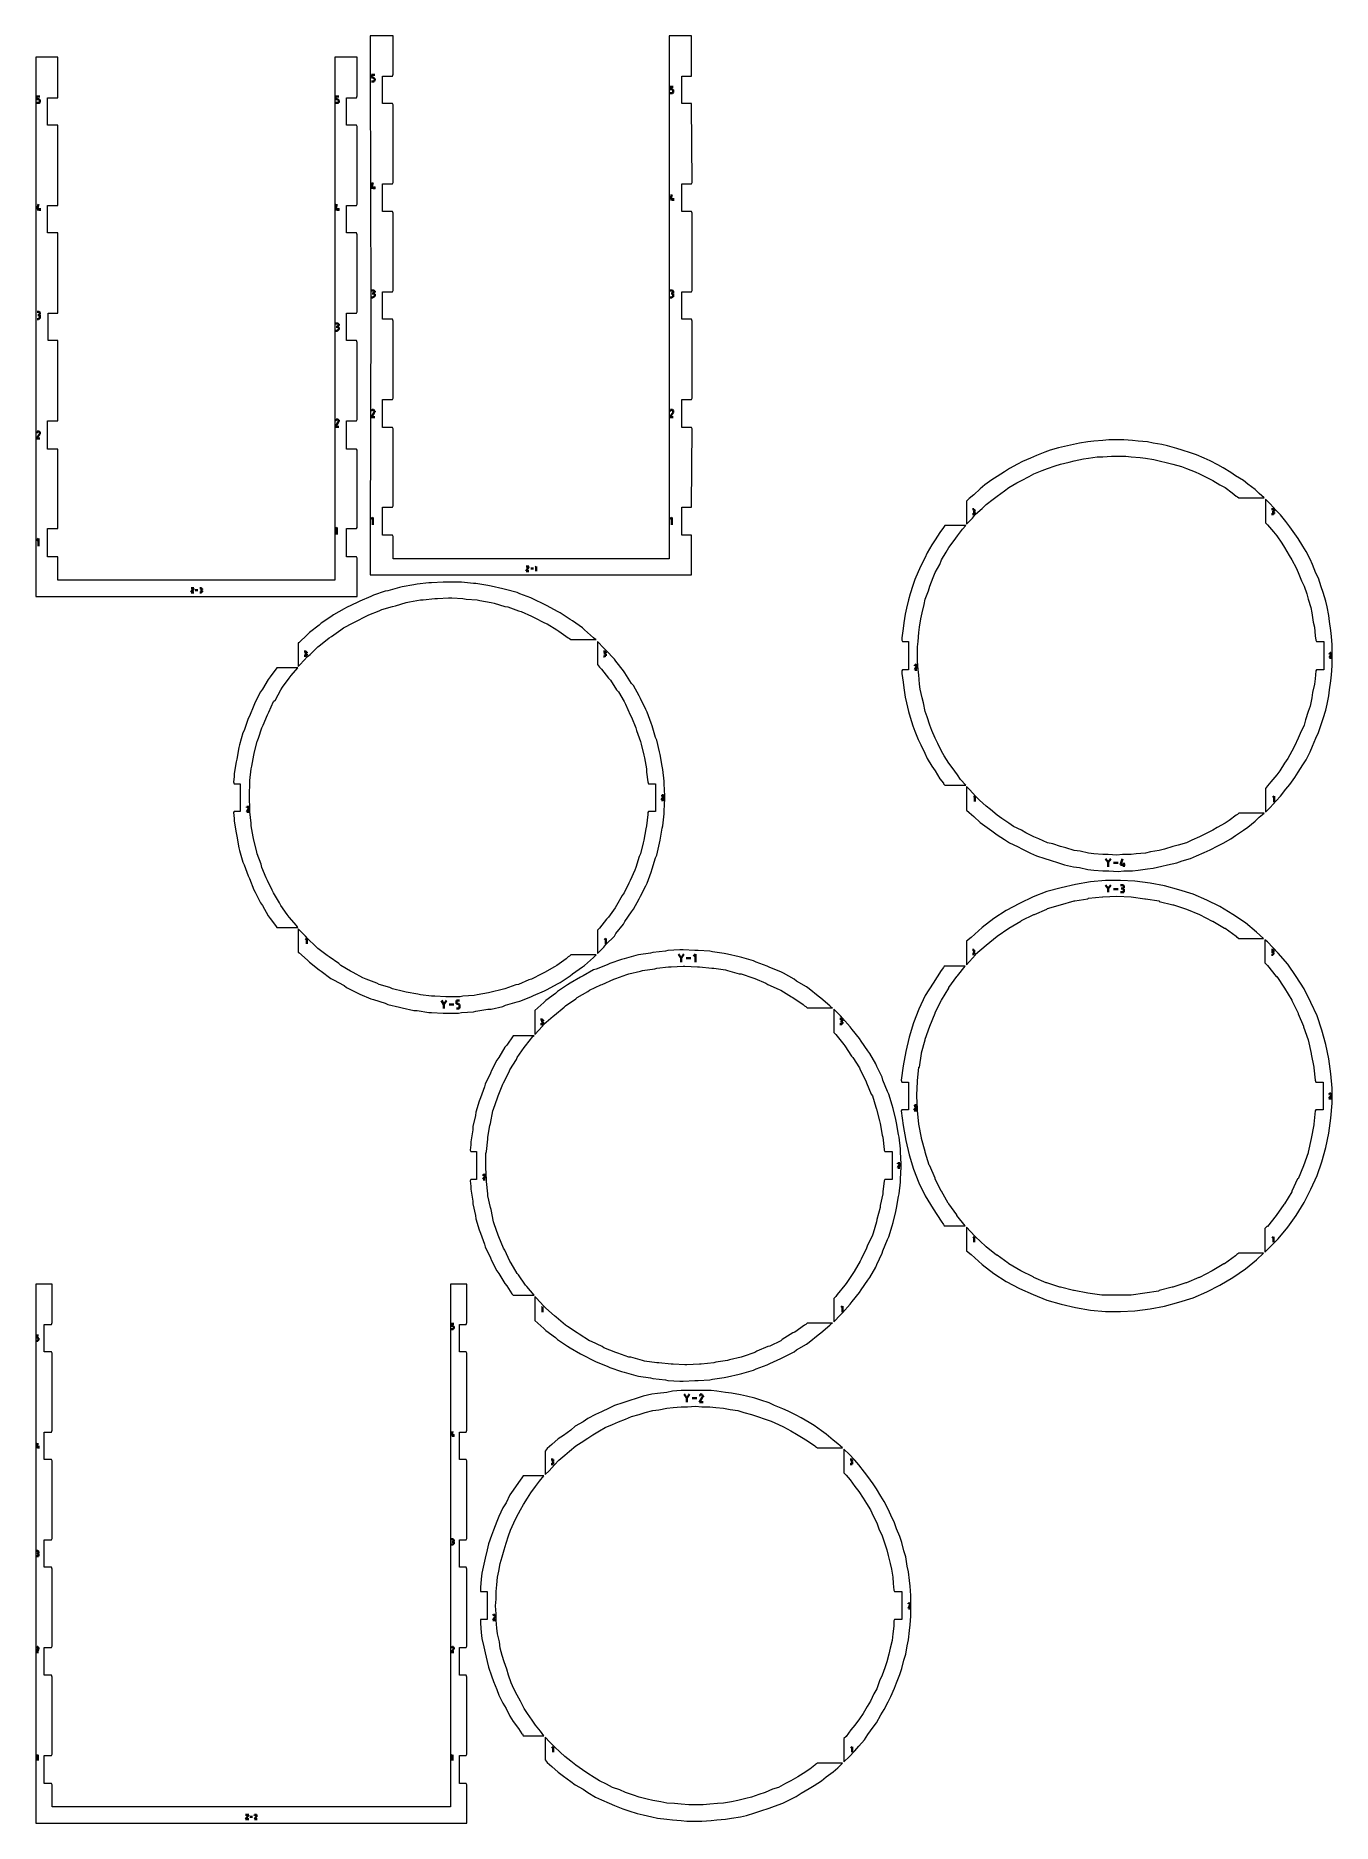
# Model space of a CAD drawing. Header units: millimetres. Extents: x -99 to 99, y -143 to 131.
import ezdxf

# ---------------------------------------------------------------- set-up
doc = ezdxf.new("R2010")
doc.units = ezdxf.units.MM
doc.header["$MEASUREMENT"] = 0
doc.layers.add('layer 1', color=7, linetype='Continuous')

msp = doc.modelspace()

# ---------------------------------------------------------------- linework, layer by layer
at = {"layer": 'layer 1', "color": 5, "lineweight": 13}
for points in [[(-45.3461, 131.2686), (-45.3461, 131.2686), (-48.0475, 131.2686), (-48.0475, 131.2686)], [(-48.0475, 131.2686), (-48.0475, 131.2686), (-48.0475, 125.6674), (-48.0475, 125.6674)], [(-44.547, 131.2686), (-44.547, 131.2686), (-45.3461, 131.2686), (-45.3461, 131.2686)], [(-44.547, 125.3684), (-44.547, 125.3684), (-44.547, 131.2686), (-44.547, 131.2686)], [(-1.6448, 131.2686), (-1.6448, 131.2686), (-2.2428, 131.2686), (-2.2428, 131.2686)], [(-2.2428, 131.2686), (-2.2428, 131.2686), (-2.2428, 120.0662), (-2.2428, 120.0662)], [(-0.9437, 131.2686), (-0.9437, 131.2686), (-1.6448, 131.2686), (-1.6448, 131.2686)], [(0.3554, 131.2686), (0.3554, 131.2686), (-0.9437, 131.2686), (-0.9437, 131.2686)], [(1.1571, 131.2686), (1.1571, 131.2686), (0.3554, 131.2686), (0.3554, 131.2686)], [(1.1571, 125.3684), (1.1571, 125.3684), (1.1571, 131.2686), (1.1571, 131.2686)], [(-96.5509, 127.9666), (-96.5509, 127.9666), (-99.2523, 127.9666), (-99.2523, 127.9666)], [(-99.2523, 127.9666), (-99.2523, 127.9666), (-99.2523, 122.368), (-99.2523, 122.368)], [(-95.8497, 127.9666), (-95.8497, 127.9666), (-96.5509, 127.9666), (-96.5509, 127.9666)], [(-95.8497, 122.0664), (-95.8497, 122.0664), (-95.8497, 127.9666), (-95.8497, 127.9666)], [(-52.9475, 127.9666), (-52.9475, 127.9666), (-53.4476, 127.9666), (-53.4476, 127.9666)], [(-53.4476, 127.9666), (-53.4476, 127.9666), (-53.4476, 98.9657), (-53.4476, 98.9657)], [(-52.1485, 127.9666), (-52.1485, 127.9666), (-52.9475, 127.9666), (-52.9475, 127.9666)], [(-50.9473, 127.9666), (-50.9473, 127.9666), (-52.1485, 127.9666), (-52.1485, 127.9666)], [(-50.0477, 127.9666), (-50.0477, 127.9666), (-50.9473, 127.9666), (-50.9473, 127.9666)], [(-50.0477, 122.0664), (-50.0477, 122.0664), (-50.0477, 127.9666), (-50.0477, 127.9666)], [(-48.0475, 125.6674), (-48.0475, 125.6674), (-47.9469, 89.9672), (-47.9469, 89.9672)], [(-46.1478, 120.8679), (-46.1478, 120.8679), (-46.1478, 125.0668), (-46.1478, 125.0668)], [(-46.1478, 125.0668), (-46.1478, 125.0668), (-44.6476, 125.0668), (-44.6476, 125.0668)], [(-44.6476, 125.0668), (-44.6476, 125.0668), (-44.547, 125.3684), (-44.547, 125.3684)], [(-0.3431, 120.8679), (-0.3431, 120.8679), (-0.3431, 125.0668), (-0.3431, 125.0668)], [(-0.3431, 125.0668), (-0.3431, 125.0668), (1.1571, 125.0668), (1.1571, 125.0668)], [(1.1571, 125.0668), (1.1571, 125.0668), (1.1571, 125.3684), (1.1571, 125.3684)], [(-99.2523, 122.368), (-99.2523, 122.368), (-99.2523, 86.6652), (-99.2523, 86.6652)], [(-97.4505, 117.5659), (-97.4505, 117.5659), (-97.4505, 121.7674), (-97.4505, 121.7674)], [(-97.4505, 121.7674), (-97.4505, 121.7674), (-95.8497, 121.7674), (-95.8497, 121.7674)], [(-95.8497, 121.7674), (-95.8497, 121.7674), (-95.8497, 122.0664), (-95.8497, 122.0664)], [(-51.6484, 117.5659), (-51.6484, 117.5659), (-51.6484, 121.7674), (-51.6484, 121.7674)], [(-51.6484, 121.7674), (-51.6484, 121.7674), (-50.1483, 121.7674), (-50.1483, 121.7674)], [(-50.1483, 121.7674), (-50.1483, 121.7674), (-50.0477, 122.0664), (-50.0477, 122.0664)], [(-44.6476, 120.8679), (-44.6476, 120.8679), (-46.1478, 120.8679), (-46.1478, 120.8679)], [(-44.547, 120.6668), (-44.547, 120.6668), (-44.6476, 120.8679), (-44.6476, 120.8679)], [(-44.547, 108.7658), (-44.547, 108.7658), (-44.547, 120.6668), (-44.547, 120.6668)], [(1.1571, 120.8679), (1.1571, 120.8679), (-0.3431, 120.8679), (-0.3431, 120.8679)], [(1.1571, 120.6668), (1.1571, 120.6668), (1.1571, 120.8679), (1.1571, 120.8679)], [(1.2576, 108.7658), (1.2576, 108.7658), (1.1571, 120.6668), (1.1571, 120.6668)], [(-2.2428, 120.0662), (-2.2428, 120.0662), (-2.2428, 91.1657), (-2.2428, 91.1657)], [(-95.8497, 117.5659), (-95.8497, 117.5659), (-97.4505, 117.5659), (-97.4505, 117.5659)], [(-95.8497, 117.3674), (-95.8497, 117.3674), (-95.8497, 117.5659), (-95.8497, 117.5659)], [(-95.8497, 116.7668), (-95.8497, 116.7668), (-95.8497, 117.3674), (-95.8497, 117.3674)], [(-95.8497, 105.4665), (-95.8497, 105.4665), (-95.8497, 116.7668), (-95.8497, 116.7668)], [(-50.1483, 117.5659), (-50.1483, 117.5659), (-51.6484, 117.5659), (-51.6484, 117.5659)], [(-50.0477, 117.3674), (-50.0477, 117.3674), (-50.1483, 117.5659), (-50.1483, 117.5659)], [(-50.0477, 105.4665), (-50.0477, 105.4665), (-50.0477, 117.3674), (-50.0477, 117.3674)], [(-46.1478, 104.3658), (-46.1478, 104.3658), (-46.1478, 108.5674), (-46.1478, 108.5674)], [(-46.1478, 108.5674), (-46.1478, 108.5674), (-44.6476, 108.5674), (-44.6476, 108.5674)], [(-44.6476, 108.5674), (-44.6476, 108.5674), (-44.547, 108.7658), (-44.547, 108.7658)], [(-0.3431, 104.3658), (-0.3431, 104.3658), (-0.3431, 108.5674), (-0.3431, 108.5674)], [(-0.3431, 108.5674), (-0.3431, 108.5674), (1.1571, 108.5674), (1.1571, 108.5674)], [(1.1571, 108.5674), (1.1571, 108.5674), (1.2576, 108.7658), (1.2576, 108.7658)], [(-97.4505, 101.0664), (-97.4505, 101.0664), (-97.4505, 105.2654), (-97.4505, 105.2654)], [(-97.4505, 105.2654), (-97.4505, 105.2654), (-95.8497, 105.2654), (-95.8497, 105.2654)], [(-95.8497, 105.2654), (-95.8497, 105.2654), (-95.8497, 105.4665), (-95.8497, 105.4665)], [(-51.6484, 101.0664), (-51.6484, 101.0664), (-51.6484, 105.2654), (-51.6484, 105.2654)], [(-51.6484, 105.2654), (-51.6484, 105.2654), (-50.1483, 105.2654), (-50.1483, 105.2654)], [(-50.1483, 105.2654), (-50.1483, 105.2654), (-50.0477, 105.4665), (-50.0477, 105.4665)], [(-44.6476, 104.3658), (-44.6476, 104.3658), (-46.1478, 104.3658), (-46.1478, 104.3658)], [(-44.547, 104.0668), (-44.547, 104.0668), (-44.6476, 104.3658), (-44.6476, 104.3658)], [(-44.547, 102.2677), (-44.547, 102.2677), (-44.547, 104.0668), (-44.547, 104.0668)], [(1.1571, 104.3658), (1.1571, 104.3658), (-0.3431, 104.3658), (-0.3431, 104.3658)], [(1.2576, 104.0668), (1.2576, 104.0668), (1.1571, 104.3658), (1.1571, 104.3658)], [(1.2576, 95.5658), (1.2576, 95.5658), (1.2576, 104.0668), (1.2576, 104.0668)], [(-44.547, 92.2664), (-44.547, 92.2664), (-44.547, 102.2677), (-44.547, 102.2677)], [(-95.8497, 101.0664), (-95.8497, 101.0664), (-97.4505, 101.0664), (-97.4505, 101.0664)], [(-95.8497, 100.7675), (-95.8497, 100.7675), (-95.8497, 101.0664), (-95.8497, 101.0664)], [(-95.8497, 88.967), (-95.8497, 88.967), (-95.8497, 100.7675), (-95.8497, 100.7675)], [(-53.4476, 98.9657), (-53.4476, 98.9657), (-53.4476, 87.8664), (-53.4476, 87.8664)], [(-50.1483, 101.0664), (-50.1483, 101.0664), (-51.6484, 101.0664), (-51.6484, 101.0664)], [(-50.0477, 100.7675), (-50.0477, 100.7675), (-50.1483, 101.0664), (-50.1483, 101.0664)], [(-50.0477, 92.2664), (-50.0477, 92.2664), (-50.0477, 100.7675), (-50.0477, 100.7675)], [(1.2576, 92.2664), (1.2576, 92.2664), (1.2576, 95.5658), (1.2576, 95.5658)], [(-50.0477, 88.967), (-50.0477, 88.967), (-50.0477, 92.2664), (-50.0477, 92.2664)], [(-46.1478, 87.8664), (-46.1478, 87.8664), (-46.1478, 92.0653), (-46.1478, 92.0653)], [(-46.1478, 92.0653), (-46.1478, 92.0653), (-44.6476, 92.0653), (-44.6476, 92.0653)], [(-44.6476, 92.0653), (-44.6476, 92.0653), (-44.547, 92.2664), (-44.547, 92.2664)], [(-2.2428, 91.1657), (-2.2428, 91.1657), (-2.2428, 80.0665), (-2.2428, 80.0665)], [(-0.3431, 87.8664), (-0.3431, 87.8664), (-0.3431, 92.0653), (-0.3431, 92.0653)], [(-0.3431, 92.0653), (-0.3431, 92.0653), (1.1571, 92.0653), (1.1571, 92.0653)], [(1.1571, 92.0653), (1.1571, 92.0653), (1.2576, 92.2664), (1.2576, 92.2664)], [(-97.3499, 84.567), (-97.3499, 84.567), (-97.3499, 88.766), (-97.3499, 88.766)], [(-97.3499, 88.766), (-97.3499, 88.766), (-95.8497, 88.766), (-95.8497, 88.766)], [(-95.8497, 88.766), (-95.8497, 88.766), (-95.8497, 88.967), (-95.8497, 88.967)], [(-53.4476, 87.8664), (-53.4476, 87.8664), (-53.4476, 58.9659), (-53.4476, 58.9659)], [(-51.6484, 84.567), (-51.6484, 84.567), (-51.6484, 88.766), (-51.6484, 88.766)], [(-51.6484, 88.766), (-51.6484, 88.766), (-50.1483, 88.766), (-50.1483, 88.766)], [(-50.1483, 88.766), (-50.1483, 88.766), (-50.0477, 88.967), (-50.0477, 88.967)], [(-47.9469, 89.9672), (-47.9469, 89.9672), (-48.0475, 54.2643), (-48.0475, 54.2643)], [(-44.6476, 87.8664), (-44.6476, 87.8664), (-46.1478, 87.8664), (-46.1478, 87.8664)], [(-44.547, 87.5648), (-44.547, 87.5648), (-44.6476, 87.8664), (-44.6476, 87.8664)], [(1.1571, 87.8664), (1.1571, 87.8664), (-0.3431, 87.8664), (-0.3431, 87.8664)], [(1.2576, 87.5648), (1.2576, 87.5648), (1.1571, 87.8664), (1.1571, 87.8664)], [(-99.2523, 86.6652), (-99.2523, 86.6652), (-99.2523, 50.9649), (-99.2523, 50.9649)], [(-44.547, 75.7643), (-44.547, 75.7643), (-44.547, 87.5648), (-44.547, 87.5648)], [(1.2576, 84.3659), (1.2576, 84.3659), (1.2576, 87.5648), (1.2576, 87.5648)], [(-95.8497, 84.567), (-95.8497, 84.567), (-97.3499, 84.567), (-97.3499, 84.567)], [(-95.8497, 84.2654), (-95.8497, 84.2654), (-95.8497, 84.567), (-95.8497, 84.567)], [(-95.8497, 76.7645), (-95.8497, 76.7645), (-95.8497, 84.2654), (-95.8497, 84.2654)], [(-50.1483, 84.567), (-50.1483, 84.567), (-51.6484, 84.567), (-51.6484, 84.567)], [(-50.0477, 84.2654), (-50.0477, 84.2654), (-50.1483, 84.567), (-50.1483, 84.567)], [(-50.0477, 81.0666), (-50.0477, 81.0666), (-50.0477, 84.2654), (-50.0477, 84.2654)], [(1.2576, 75.7643), (1.2576, 75.7643), (1.2576, 84.3659), (1.2576, 84.3659)], [(-50.0477, 72.465), (-50.0477, 72.465), (-50.0477, 81.0666), (-50.0477, 81.0666)], [(-2.2428, 80.0665), (-2.2428, 80.0665), (-2.2428, 51.1634), (-2.2428, 51.1634)], [(-95.8497, 72.465), (-95.8497, 72.465), (-95.8497, 76.7645), (-95.8497, 76.7645)], [(-46.1478, 71.2664), (-46.1478, 71.2664), (-46.1478, 75.5659), (-46.1478, 75.5659)], [(-46.1478, 75.5659), (-46.1478, 75.5659), (-44.6476, 75.5659), (-44.6476, 75.5659)], [(-44.6476, 75.5659), (-44.6476, 75.5659), (-44.547, 75.7643), (-44.547, 75.7643)], [(-0.3431, 71.2664), (-0.3431, 71.2664), (-0.3431, 75.5659), (-0.3431, 75.5659)], [(-0.3431, 75.5659), (-0.3431, 75.5659), (1.1571, 75.5659), (1.1571, 75.5659)], [(1.1571, 75.5659), (1.1571, 75.5659), (1.2576, 75.7643), (1.2576, 75.7643)], [(-97.4505, 67.9644), (-97.4505, 67.9644), (-97.4505, 72.2665), (-97.4505, 72.2665)], [(-97.4505, 72.2665), (-97.4505, 72.2665), (-95.8497, 72.2665), (-95.8497, 72.2665)], [(-95.8497, 72.2665), (-95.8497, 72.2665), (-95.8497, 72.465), (-95.8497, 72.465)], [(-51.6484, 67.9644), (-51.6484, 67.9644), (-51.6484, 72.2665), (-51.6484, 72.2665)], [(-51.6484, 72.2665), (-51.6484, 72.2665), (-50.1483, 72.2665), (-50.1483, 72.2665)], [(-50.1483, 72.2665), (-50.1483, 72.2665), (-50.0477, 72.465), (-50.0477, 72.465)], [(-44.6476, 71.2664), (-44.6476, 71.2664), (-46.1478, 71.2664), (-46.1478, 71.2664)], [(-44.547, 71.0653), (-44.547, 71.0653), (-44.6476, 71.2664), (-44.6476, 71.2664)], [(1.1571, 71.2664), (1.1571, 71.2664), (-0.3431, 71.2664), (-0.3431, 71.2664)], [(1.2576, 71.0653), (1.2576, 71.0653), (1.1571, 71.2664), (1.1571, 71.2664)], [(-44.547, 62.2653), (-44.547, 62.2653), (-44.547, 71.0653), (-44.547, 71.0653)], [(1.1571, 59.2649), (1.1571, 59.2649), (1.2576, 71.0653), (1.2576, 71.0653)], [(59.6618, 68.6656), (59.6618, 68.6656), (58.2595, 68.3666), (58.2595, 68.3666)], [(60.5613, 68.864), (60.5613, 68.864), (59.6618, 68.6656), (59.6618, 68.6656)], [(61.8604, 69.0651), (61.8604, 69.0651), (60.5613, 68.864), (60.5613, 68.864)], [(62.76, 69.1656), (62.76, 69.1656), (61.8604, 69.0651), (61.8604, 69.0651)], [(64.1623, 69.2662), (64.1623, 69.2662), (62.76, 69.1656), (62.76, 69.1656)], [(65.0619, 69.3641), (65.0619, 69.3641), (64.1623, 69.2662), (64.1623, 69.2662)], [(66.4616, 69.3641), (66.4616, 69.3641), (65.0619, 69.3641), (65.0619, 69.3641)], [(67.3611, 69.3641), (67.3611, 69.3641), (66.4616, 69.3641), (66.4616, 69.3641)], [(68.6602, 69.2662), (68.6602, 69.2662), (67.3611, 69.3641), (67.3611, 69.3641)], [(69.5625, 69.1656), (69.5625, 69.1656), (68.6602, 69.2662), (68.6602, 69.2662)], [(70.9621, 69.0651), (70.9621, 69.0651), (69.5625, 69.1656), (69.5625, 69.1656)], [(71.8617, 68.864), (71.8617, 68.864), (70.9621, 69.0651), (70.9621, 69.0651)], [(73.1608, 68.6656), (73.1608, 68.6656), (71.8617, 68.864), (71.8617, 68.864)], [(74.063, 68.4645), (74.063, 68.4645), (73.1608, 68.6656), (73.1608, 68.6656)], [(75.4627, 68.065), (75.4627, 68.065), (74.063, 68.4645), (74.063, 68.4645)], [(-95.8497, 67.9644), (-95.8497, 67.9644), (-97.4505, 67.9644), (-97.4505, 67.9644)], [(-95.8497, 67.766), (-95.8497, 67.766), (-95.8497, 67.9644), (-95.8497, 67.9644)], [(-95.8497, 55.9656), (-95.8497, 55.9656), (-95.8497, 67.766), (-95.8497, 67.766)], [(-50.1483, 67.9644), (-50.1483, 67.9644), (-51.6484, 67.9644), (-51.6484, 67.9644)], [(-50.0477, 67.766), (-50.0477, 67.766), (-50.1483, 67.9644), (-50.1483, 67.9644)], [(-50.0477, 55.9656), (-50.0477, 55.9656), (-50.0477, 67.766), (-50.0477, 67.766)], [(51.8592, 66.0647), (51.8592, 66.0647), (51.0602, 65.6652), (51.0602, 65.6652)], [(53.0604, 66.5648), (53.0604, 66.5648), (51.8592, 66.0647), (51.8592, 66.0647)], [(53.96, 66.9643), (53.96, 66.9643), (53.0604, 66.5648), (53.0604, 66.5648)], [(55.2618, 67.4644), (55.2618, 67.4644), (53.96, 66.9643), (53.96, 66.9643)], [(56.0608, 67.766), (56.0608, 67.766), (55.2618, 67.4644), (55.2618, 67.4644)], [(57.3599, 68.1655), (57.3599, 68.1655), (56.0608, 67.766), (56.0608, 67.766)], [(58.2595, 68.3666), (58.2595, 68.3666), (57.3599, 68.1655), (57.3599, 68.1655)], [(57.6615, 65.6652), (57.6615, 65.6652), (58.9606, 65.9642), (58.9606, 65.9642)], [(58.9606, 65.9642), (58.9606, 65.9642), (59.7597, 66.1653), (59.7597, 66.1653)], [(59.7597, 66.1653), (59.7597, 66.1653), (61.162, 66.4642), (61.162, 66.4642)], [(61.162, 66.4642), (61.162, 66.4642), (61.961, 66.5648), (61.961, 66.5648)], [(61.961, 66.5648), (61.961, 66.5648), (63.2601, 66.7659), (63.2601, 66.7659)], [(63.2601, 66.7659), (63.2601, 66.7659), (64.1623, 66.7659), (64.1623, 66.7659)], [(64.1623, 66.7659), (64.1623, 66.7659), (65.4614, 66.8664), (65.4614, 66.8664)], [(65.4614, 66.8664), (65.4614, 66.8664), (66.2605, 66.8664), (66.2605, 66.8664)], [(66.2605, 66.8664), (66.2605, 66.8664), (67.6628, 66.8664), (67.6628, 66.8664)], [(67.6628, 66.8664), (67.6628, 66.8664), (68.4618, 66.7659), (68.4618, 66.7659)], [(68.4618, 66.7659), (68.4618, 66.7659), (69.8615, 66.6653), (69.8615, 66.6653)], [(69.8615, 66.6653), (69.8615, 66.6653), (70.6605, 66.5648), (70.6605, 66.5648)], [(70.6605, 66.5648), (70.6605, 66.5648), (71.9623, 66.3663), (71.9623, 66.3663)], [(71.9623, 66.3663), (71.9623, 66.3663), (72.7613, 66.1653), (72.7613, 66.1653)], [(72.7613, 66.1653), (72.7613, 66.1653), (74.063, 65.8663), (74.063, 65.8663)], [(74.063, 65.8663), (74.063, 65.8663), (74.8621, 65.6652), (74.8621, 65.6652)], [(76.2617, 67.766), (76.2617, 67.766), (75.4627, 68.065), (75.4627, 68.065)], [(77.5635, 67.3665), (77.5635, 67.3665), (76.2617, 67.766), (76.2617, 67.766)], [(78.4631, 67.0648), (78.4631, 67.0648), (77.5635, 67.3665), (77.5635, 67.3665)], [(79.6616, 66.5648), (79.6616, 66.5648), (78.4631, 67.0648), (78.4631, 67.0648)], [(80.5612, 66.1653), (80.5612, 66.1653), (79.6616, 66.5648), (79.6616, 66.5648)], [(81.7624, 65.5647), (81.7624, 65.5647), (80.5612, 66.1653), (80.5612, 66.1653)], [(47.1602, 63.2654), (47.1602, 63.2654), (46.0595, 62.4664), (46.0595, 62.4664)], [(47.9592, 63.7655), (47.9592, 63.7655), (47.1602, 63.2654), (47.1602, 63.2654)], [(49.0599, 64.464), (49.0599, 64.464), (47.9592, 63.7655), (47.9592, 63.7655)], [(49.859, 64.9641), (49.859, 64.9641), (49.0599, 64.464), (49.0599, 64.464)], [(51.0602, 65.6652), (51.0602, 65.6652), (49.859, 64.9641), (49.859, 64.9641)], [(50.9596, 62.7654), (50.9596, 62.7654), (51.6608, 63.1649), (51.6608, 63.1649)], [(51.6608, 63.1649), (51.6608, 63.1649), (52.8593, 63.7655), (52.8593, 63.7655)], [(52.8593, 63.7655), (52.8593, 63.7655), (53.5605, 64.165), (53.5605, 64.165)], [(53.5605, 64.165), (53.5605, 64.165), (54.8596, 64.6651), (54.8596, 64.6651)], [(54.8596, 64.6651), (54.8596, 64.6651), (55.6613, 64.9641), (55.6613, 64.9641)], [(55.6613, 64.9641), (55.6613, 64.9641), (56.8598, 65.3662), (56.8598, 65.3662)], [(56.8598, 65.3662), (56.8598, 65.3662), (57.6615, 65.6652), (57.6615, 65.6652)], [(74.8621, 65.6652), (74.8621, 65.6652), (76.1612, 65.2657), (76.1612, 65.2657)], [(76.1612, 65.2657), (76.1612, 65.2657), (76.9629, 64.9641), (76.9629, 64.9641)], [(76.9629, 64.9641), (76.9629, 64.9641), (78.262, 64.464), (78.262, 64.464)], [(78.262, 64.464), (78.262, 64.464), (78.9631, 64.165), (78.9631, 64.165)], [(78.9631, 64.165), (78.9631, 64.165), (80.1617, 63.5644), (80.1617, 63.5644)], [(80.1617, 63.5644), (80.1617, 63.5644), (80.9634, 63.1649), (80.9634, 63.1649)], [(80.9634, 63.1649), (80.9634, 63.1649), (82.0614, 62.4664), (82.0614, 62.4664)], [(82.5615, 65.0646), (82.5615, 65.0646), (81.7624, 65.5647), (81.7624, 65.5647)], [(83.7627, 64.3661), (83.7627, 64.3661), (82.5615, 65.0646), (82.5615, 65.0646)], [(84.4638, 63.866), (84.4638, 63.866), (83.7627, 64.3661), (83.7627, 64.3661)], [(85.6624, 63.1649), (85.6624, 63.1649), (84.4638, 63.866), (84.4638, 63.866)], [(86.3635, 62.5643), (86.3635, 62.5643), (85.6624, 63.1649), (85.6624, 63.1649)], [(-44.547, 59.2649), (-44.547, 59.2649), (-44.547, 62.2653), (-44.547, 62.2653)], [(43.6598, 60.3656), (43.6598, 60.3656), (43.2602, 59.9661), (43.2602, 59.9661)], [(44.3609, 60.9662), (44.3609, 60.9662), (43.6598, 60.3656), (43.6598, 60.3656)], [(45.361, 61.8658), (45.361, 61.8658), (44.3609, 60.9662), (44.3609, 60.9662)], [(46.0595, 62.4664), (46.0595, 62.4664), (45.361, 61.8658), (45.361, 61.8658)], [(46.2606, 59.466), (46.2606, 59.466), (47.3613, 60.2651), (47.3613, 60.2651)], [(47.3613, 60.2651), (47.3613, 60.2651), (47.9592, 60.7651), (47.9592, 60.7651)], [(47.9592, 60.7651), (47.9592, 60.7651), (49.0599, 61.5642), (49.0599, 61.5642)], [(49.0599, 61.5642), (49.0599, 61.5642), (49.7611, 62.0642), (49.7611, 62.0642)], [(49.7611, 62.0642), (49.7611, 62.0642), (50.9596, 62.7654), (50.9596, 62.7654)], [(82.0614, 62.4664), (82.0614, 62.4664), (82.8631, 62.0642), (82.8631, 62.0642)], [(82.8631, 62.0642), (82.8631, 62.0642), (83.9637, 61.2652), (83.9637, 61.2652)], [(83.9637, 61.2652), (83.9637, 61.2652), (84.5617, 60.7651), (84.5617, 60.7651)], [(84.5617, 60.7651), (84.5617, 60.7651), (84.7628, 60.6646), (84.7628, 60.6646)], [(84.7628, 60.6646), (84.7628, 60.6646), (84.9639, 60.4661), (84.9639, 60.4661)], [(84.9639, 60.4661), (84.9639, 60.4661), (88.8638, 60.4661), (88.8638, 60.4661)], [(87.4642, 61.7652), (87.4642, 61.7652), (86.3635, 62.5643), (86.3635, 62.5643)], [(88.0621, 61.1646), (88.0621, 61.1646), (87.4642, 61.7652), (87.4642, 61.7652)], [(88.8638, 60.4661), (88.8638, 60.4661), (88.0621, 61.1646), (88.0621, 61.1646)], [(89.1628, 60.1645), (89.1628, 60.1645), (89.0623, 60.2651), (89.0623, 60.2651)], [(89.0623, 60.2651), (89.0623, 60.2651), (89.0623, 56.6641), (89.0623, 56.6641)], [(-53.4476, 58.9659), (-53.4476, 58.9659), (-53.4476, 47.864), (-53.4476, 47.864)], [(-46.1478, 54.7644), (-46.1478, 54.7644), (-46.1478, 59.0638), (-46.1478, 59.0638)], [(-46.1478, 59.0638), (-46.1478, 59.0638), (-44.6476, 59.0638), (-44.6476, 59.0638)], [(-44.6476, 59.0638), (-44.6476, 59.0638), (-44.547, 59.2649), (-44.547, 59.2649)], [(-0.3431, 54.7644), (-0.3431, 54.7644), (-0.3431, 59.0638), (-0.3431, 59.0638)], [(-0.3431, 59.0638), (-0.3431, 59.0638), (1.1571, 59.0638), (1.1571, 59.0638)], [(1.1571, 59.0638), (1.1571, 59.0638), (1.1571, 59.2649), (1.1571, 59.2649)], [(43.2602, 59.9661), (43.2602, 59.9661), (43.2602, 56.4656), (43.2602, 56.4656)], [(44.1598, 57.3652), (44.1598, 57.3652), (44.6599, 57.9658), (44.6599, 57.9658)], [(44.6599, 57.9658), (44.6599, 57.9658), (45.66, 58.8654), (45.66, 58.8654)], [(45.66, 58.8654), (45.66, 58.8654), (46.2606, 59.466), (46.2606, 59.466)], [(89.7634, 59.5639), (89.7634, 59.5639), (89.1628, 60.1645), (89.1628, 60.1645)], [(90.663, 58.5638), (90.663, 58.5638), (89.7634, 59.5639), (89.7634, 59.5639)], [(91.3641, 57.8653), (91.3641, 57.8653), (90.663, 58.5638), (90.663, 58.5638)], [(92.1632, 56.8652), (92.1632, 56.8652), (91.3641, 57.8653), (91.3641, 57.8653)], [(-97.4505, 51.465), (-97.4505, 51.465), (-97.4505, 55.7645), (-97.4505, 55.7645)], [(-97.4505, 55.7645), (-97.4505, 55.7645), (-95.8497, 55.7645), (-95.8497, 55.7645)], [(-95.8497, 55.7645), (-95.8497, 55.7645), (-95.8497, 55.9656), (-95.8497, 55.9656)], [(-51.6484, 51.465), (-51.6484, 51.465), (-51.6484, 55.7645), (-51.6484, 55.7645)], [(-51.6484, 55.7645), (-51.6484, 55.7645), (-50.1483, 55.7645), (-50.1483, 55.7645)], [(-50.1483, 55.7645), (-50.1483, 55.7645), (-50.0477, 55.9656), (-50.0477, 55.9656)], [(-44.6476, 54.7644), (-44.6476, 54.7644), (-46.1478, 54.7644), (-46.1478, 54.7644)], [(-44.547, 54.5659), (-44.547, 54.5659), (-44.6476, 54.7644), (-44.6476, 54.7644)], [(1.1571, 54.7644), (1.1571, 54.7644), (-0.3431, 54.7644), (-0.3431, 54.7644)], [(1.1571, 54.5659), (1.1571, 54.5659), (1.1571, 54.7644), (1.1571, 54.7644)], [(39.1592, 55.1639), (39.1592, 55.1639), (38.4581, 54.0659), (38.4581, 54.0659)], [(39.7598, 55.9656), (39.7598, 55.9656), (39.1592, 55.1639), (39.1592, 55.1639)], [(39.9582, 56.2646), (39.9582, 56.2646), (39.7598, 55.9656), (39.7598, 55.9656)], [(43.1597, 56.2646), (43.1597, 56.2646), (39.9582, 56.2646), (39.9582, 56.2646)], [(41.8606, 54.6638), (41.8606, 54.6638), (42.6596, 55.6639), (42.6596, 55.6639)], [(42.6596, 55.6639), (42.6596, 55.6639), (43.1597, 56.2646), (43.1597, 56.2646)], [(43.2602, 56.4656), (43.2602, 56.4656), (44.1598, 57.3652), (44.1598, 57.3652)], [(89.0623, 56.6641), (89.0623, 56.6641), (89.3639, 56.3651), (89.3639, 56.3651)], [(89.3639, 56.3651), (89.3639, 56.3651), (90.2635, 55.2644), (90.2635, 55.2644)], [(90.2635, 55.2644), (90.2635, 55.2644), (90.7635, 54.6638), (90.7635, 54.6638)], [(92.7638, 56.0661), (92.7638, 56.0661), (92.1632, 56.8652), (92.1632, 56.8652)], [(93.5628, 54.9654), (93.5628, 54.9654), (92.7638, 56.0661), (92.7638, 56.0661)], [(94.0629, 54.2643), (94.0629, 54.2643), (93.5628, 54.9654), (93.5628, 54.9654)], [(-48.0475, 54.2643), (-48.0475, 54.2643), (-48.0475, 48.6657), (-48.0475, 48.6657)], [(-44.547, 51.1634), (-44.547, 51.1634), (-44.547, 54.5659), (-44.547, 54.5659)], [(1.1571, 48.6657), (1.1571, 48.6657), (1.1571, 54.5659), (1.1571, 54.5659)], [(37.2595, 52.0656), (37.2595, 52.0656), (36.86, 51.2639), (36.86, 51.2639)], [(37.958, 53.2642), (37.958, 53.2642), (37.2595, 52.0656), (37.2595, 52.0656)], [(38.4581, 54.0659), (38.4581, 54.0659), (37.958, 53.2642), (37.958, 53.2642)], [(39.4582, 50.9649), (39.4582, 50.9649), (40.1593, 52.1635), (40.1593, 52.1635)], [(40.1593, 52.1635), (40.1593, 52.1635), (40.5589, 52.8647), (40.5589, 52.8647)], [(40.5589, 52.8647), (40.5589, 52.8647), (41.3605, 53.9653), (41.3605, 53.9653)], [(41.3605, 53.9653), (41.3605, 53.9653), (41.8606, 54.6638), (41.8606, 54.6638)], [(90.7635, 54.6638), (90.7635, 54.6638), (91.5626, 53.5658), (91.5626, 53.5658)], [(91.5626, 53.5658), (91.5626, 53.5658), (91.9621, 52.8647), (91.9621, 52.8647)], [(91.9621, 52.8647), (91.9621, 52.8647), (92.6632, 51.6634), (92.6632, 51.6634)], [(94.764, 53.0657), (94.764, 53.0657), (94.0629, 54.2643), (94.0629, 54.2643)], [(95.2641, 52.2641), (95.2641, 52.2641), (94.764, 53.0657), (94.764, 53.0657)], [(95.8647, 51.0655), (95.8647, 51.0655), (95.2641, 52.2641), (95.2641, 52.2641)], [(-99.2523, 50.9649), (-99.2523, 50.9649), (-99.2523, 45.3637), (-99.2523, 45.3637)], [(-95.8497, 51.465), (-95.8497, 51.465), (-97.4505, 51.465), (-97.4505, 51.465)], [(-95.8497, 51.2639), (-95.8497, 51.2639), (-95.8497, 51.465), (-95.8497, 51.465)], [(-95.8497, 47.864), (-95.8497, 47.864), (-95.8497, 51.2639), (-95.8497, 51.2639)], [(-50.1483, 51.465), (-50.1483, 51.465), (-51.6484, 51.465), (-51.6484, 51.465)], [(-50.0477, 51.2639), (-50.0477, 51.2639), (-50.1483, 51.465), (-50.1483, 51.465)], [(-50.0477, 45.3637), (-50.0477, 45.3637), (-50.0477, 51.2639), (-50.0477, 51.2639)], [(-13.3447, 51.1634), (-13.3447, 51.1634), (-44.547, 51.1634), (-44.547, 51.1634)], [(-2.2428, 51.1634), (-2.2428, 51.1634), (-13.3447, 51.1634), (-13.3447, 51.1634)], [(36.2594, 50.0654), (36.2594, 50.0654), (35.8599, 49.1658), (35.8599, 49.1658)], [(36.86, 51.2639), (36.86, 51.2639), (36.2594, 50.0654), (36.2594, 50.0654)], [(38.4581, 49.0652), (38.4581, 49.0652), (39.1592, 50.2638), (39.1592, 50.2638)], [(39.1592, 50.2638), (39.1592, 50.2638), (39.4582, 50.9649), (39.4582, 50.9649)], [(92.6632, 51.6634), (92.6632, 51.6634), (93.0628, 50.9649), (93.0628, 50.9649)], [(93.0628, 50.9649), (93.0628, 50.9649), (93.7639, 49.7637), (93.7639, 49.7637)], [(93.7639, 49.7637), (93.7639, 49.7637), (94.0629, 49.0652), (94.0629, 49.0652)], [(96.2642, 50.2638), (96.2642, 50.2638), (95.8647, 51.0655), (95.8647, 51.0655)], [(96.7643, 48.9647), (96.7643, 48.9647), (96.2642, 50.2638), (96.2642, 50.2638)], [(-84.6499, 47.864), (-84.6499, 47.864), (-95.8497, 47.864), (-95.8497, 47.864)], [(-53.4476, 47.864), (-53.4476, 47.864), (-84.6499, 47.864), (-84.6499, 47.864)], [(-48.0475, 48.6657), (-48.0475, 48.6657), (-41.5467, 48.6657), (-41.5467, 48.6657)], [(-43.5469, 46.7634), (-43.5469, 46.7634), (-45.3461, 46.2633), (-45.3461, 46.2633)], [(-43.1474, 46.8639), (-43.1474, 46.8639), (-43.5469, 46.7634), (-43.5469, 46.7634)], [(-41.3456, 47.1655), (-41.3456, 47.1655), (-43.1474, 46.8639), (-43.1474, 46.8639)], [(-41.5467, 48.6657), (-41.5467, 48.6657), (1.1571, 48.6657), (1.1571, 48.6657)], [(-40.8455, 47.2634), (-40.8455, 47.2634), (-41.3456, 47.1655), (-41.3456, 47.1655)], [(-39.0463, 47.4645), (-39.0463, 47.4645), (-40.8455, 47.2634), (-40.8455, 47.2634)], [(-38.6468, 47.4645), (-38.6468, 47.4645), (-39.0463, 47.4645), (-39.0463, 47.4645)], [(-36.845, 47.5651), (-36.845, 47.5651), (-38.6468, 47.4645), (-38.6468, 47.4645)], [(-36.3476, 47.5651), (-36.3476, 47.5651), (-36.845, 47.5651), (-36.845, 47.5651)], [(-34.5458, 47.5651), (-34.5458, 47.5651), (-36.3476, 47.5651), (-36.3476, 47.5651)], [(-34.0457, 47.5651), (-34.0457, 47.5651), (-34.5458, 47.5651), (-34.5458, 47.5651)], [(-32.2465, 47.364), (-32.2465, 47.364), (-34.0457, 47.5651), (-34.0457, 47.5651)], [(-31.847, 47.364), (-31.847, 47.364), (-32.2465, 47.364), (-32.2465, 47.364)], [(-30.0452, 47.065), (-30.0452, 47.065), (-31.847, 47.364), (-31.847, 47.364)], [(-29.5452, 46.9644), (-29.5452, 46.9644), (-30.0452, 47.065), (-30.0452, 47.065)], [(-27.746, 46.5649), (-27.746, 46.5649), (-29.5452, 46.9644), (-29.5452, 46.9644)], [(-27.3465, 46.4644), (-27.3465, 46.4644), (-27.746, 46.5649), (-27.746, 46.5649)], [(35.0582, 47.065), (35.0582, 47.065), (34.6586, 45.7632), (34.6586, 45.7632)], [(35.3598, 47.9646), (35.3598, 47.9646), (35.0582, 47.065), (35.0582, 47.065)], [(35.8599, 49.1658), (35.8599, 49.1658), (35.3598, 47.9646), (35.3598, 47.9646)], [(37.4579, 46.2633), (37.4579, 46.2633), (37.659, 46.9644), (37.659, 46.9644)], [(37.659, 46.9644), (37.659, 46.9644), (38.1591, 48.2635), (38.1591, 48.2635)], [(38.1591, 48.2635), (38.1591, 48.2635), (38.4581, 49.0652), (38.4581, 49.0652)], [(94.0629, 49.0652), (94.0629, 49.0652), (94.563, 47.7635), (94.563, 47.7635)], [(94.563, 47.7635), (94.563, 47.7635), (94.9625, 46.9644), (94.9625, 46.9644)], [(94.9625, 46.9644), (94.9625, 46.9644), (95.3646, 45.7632), (95.3646, 45.7632)], [(97.1638, 48.1657), (97.1638, 48.1657), (96.7643, 48.9647), (96.7643, 48.9647)], [(97.5633, 46.8639), (97.5633, 46.8639), (97.1638, 48.1657), (97.1638, 48.1657)], [(97.865, 45.9643), (97.865, 45.9643), (97.5633, 46.8639), (97.5633, 46.8639)], [(-99.2523, 45.3637), (-99.2523, 45.3637), (-92.7515, 45.3637), (-92.7515, 45.3637)], [(-92.7515, 45.3637), (-92.7515, 45.3637), (-50.0477, 45.3637), (-50.0477, 45.3637)], [(-50.0477, 44.4641), (-50.0477, 44.4641), (-51.6484, 43.6651), (-51.6484, 43.6651)], [(-49.6482, 44.6652), (-49.6482, 44.6652), (-50.0477, 44.4641), (-50.0477, 44.4641)], [(-47.9469, 45.3637), (-47.9469, 45.3637), (-49.6482, 44.6652), (-49.6482, 44.6652)], [(-47.5474, 45.5648), (-47.5474, 45.5648), (-47.9469, 45.3637), (-47.9469, 45.3637)], [(-45.7482, 46.1654), (-45.7482, 46.1654), (-47.5474, 45.5648), (-47.5474, 45.5648)], [(-46.2483, 43.3635), (-46.2483, 43.3635), (-44.6476, 43.8635), (-44.6476, 43.8635)], [(-45.3461, 46.2633), (-45.3461, 46.2633), (-45.7482, 46.1654), (-45.7482, 46.1654)], [(-44.6476, 43.8635), (-44.6476, 43.8635), (-44.1475, 43.9641), (-44.1475, 43.9641)], [(-44.1475, 43.9641), (-44.1475, 43.9641), (-42.5468, 44.4641), (-42.5468, 44.4641)], [(-42.5468, 44.4641), (-42.5468, 44.4641), (-42.0467, 44.5647), (-42.0467, 44.5647)], [(-42.0467, 44.5647), (-42.0467, 44.5647), (-40.3454, 44.8637), (-40.3454, 44.8637)], [(-40.3454, 44.8637), (-40.3454, 44.8637), (-39.9459, 44.8637), (-39.9459, 44.8637)], [(-39.9459, 44.8637), (-39.9459, 44.8637), (-38.1468, 45.0647), (-38.1468, 45.0647)], [(-38.1468, 45.0647), (-38.1468, 45.0647), (-37.7472, 45.0647), (-37.7472, 45.0647)], [(-37.7472, 45.0647), (-37.7472, 45.0647), (-36.046, 45.1653), (-36.046, 45.1653)], [(-36.046, 45.1653), (-36.046, 45.1653), (-35.5459, 45.1653), (-35.5459, 45.1653)], [(-35.5459, 45.1653), (-35.5459, 45.1653), (-33.8473, 45.0647), (-33.8473, 45.0647)], [(-33.8473, 45.0647), (-33.8473, 45.0647), (-33.3472, 44.9642), (-33.3472, 44.9642)], [(-33.3472, 44.9642), (-33.3472, 44.9642), (-31.6459, 44.8637), (-31.6459, 44.8637)], [(-31.6459, 44.8637), (-31.6459, 44.8637), (-31.2464, 44.7658), (-31.2464, 44.7658)], [(-31.2464, 44.7658), (-31.2464, 44.7658), (-29.5452, 44.4641), (-29.5452, 44.4641)], [(-29.5452, 44.4641), (-29.5452, 44.4641), (-29.0451, 44.3636), (-29.0451, 44.3636)], [(-29.0451, 44.3636), (-29.0451, 44.3636), (-27.4444, 43.8635), (-27.4444, 43.8635)], [(-27.4444, 43.8635), (-27.4444, 43.8635), (-26.9443, 43.7656), (-26.9443, 43.7656)], [(-25.5447, 45.9643), (-25.5447, 45.9643), (-27.3465, 46.4644), (-27.3465, 46.4644)], [(-25.1451, 45.7632), (-25.1451, 45.7632), (-25.5447, 45.9643), (-25.5447, 45.9643)], [(-23.4465, 45.1653), (-23.4465, 45.1653), (-25.1451, 45.7632), (-25.1451, 45.7632)], [(-23.0443, 44.9642), (-23.0443, 44.9642), (-23.4465, 45.1653), (-23.4465, 45.1653)], [(-21.3457, 44.1652), (-21.3457, 44.1652), (-23.0443, 44.9642), (-23.0443, 44.9642)], [(-20.9462, 43.9641), (-20.9462, 43.9641), (-21.3457, 44.1652), (-21.3457, 44.1652)], [(-19.3455, 43.0645), (-19.3455, 43.0645), (-20.9462, 43.9641), (-20.9462, 43.9641)], [(34.3597, 44.8637), (34.3597, 44.8637), (34.058, 43.5646), (34.058, 43.5646)], [(34.6586, 45.7632), (34.6586, 45.7632), (34.3597, 44.8637), (34.3597, 44.8637)], [(36.4604, 42.8634), (36.4604, 42.8634), (36.7594, 44.1652), (36.7594, 44.1652)], [(36.7594, 44.1652), (36.7594, 44.1652), (36.9579, 44.9642), (36.9579, 44.9642)], [(36.9579, 44.9642), (36.9579, 44.9642), (37.4579, 46.2633), (37.4579, 46.2633)], [(95.3646, 45.7632), (95.3646, 45.7632), (95.5631, 44.9642), (95.5631, 44.9642)], [(95.5631, 44.9642), (95.5631, 44.9642), (95.9626, 43.6651), (95.9626, 43.6651)], [(98.2645, 44.6652), (98.2645, 44.6652), (97.865, 45.9643), (97.865, 45.9643)], [(98.4629, 43.7656), (98.4629, 43.7656), (98.2645, 44.6652), (98.2645, 44.6652)], [(-55.5484, 41.2653), (-55.5484, 41.2653), (-55.8474, 40.9637), (-55.8474, 40.9637)], [(-54.0482, 42.2654), (-54.0482, 42.2654), (-55.5484, 41.2653), (-55.5484, 41.2653)], [(-53.6487, 42.5644), (-53.6487, 42.5644), (-54.0482, 42.2654), (-54.0482, 42.2654)], [(-52.048, 43.464), (-52.048, 43.464), (-53.6487, 42.5644), (-53.6487, 42.5644)], [(-52.1485, 40.5642), (-52.1485, 40.5642), (-50.6483, 41.3632), (-50.6483, 41.3632)], [(-51.6484, 43.6651), (-51.6484, 43.6651), (-52.048, 43.464), (-52.048, 43.464)], [(-50.6483, 41.3632), (-50.6483, 41.3632), (-50.2462, 41.5643), (-50.2462, 41.5643)], [(-50.2462, 41.5643), (-50.2462, 41.5643), (-48.6481, 42.3633), (-48.6481, 42.3633)], [(-48.6481, 42.3633), (-48.6481, 42.3633), (-48.2459, 42.5644), (-48.2459, 42.5644)], [(-48.2459, 42.5644), (-48.2459, 42.5644), (-46.6478, 43.165), (-46.6478, 43.165)], [(-46.6478, 43.165), (-46.6478, 43.165), (-46.2483, 43.3635), (-46.2483, 43.3635)], [(-26.9443, 43.7656), (-26.9443, 43.7656), (-25.3462, 43.165), (-25.3462, 43.165)], [(-25.3462, 43.165), (-25.3462, 43.165), (-24.9467, 43.0645), (-24.9467, 43.0645)], [(-24.9467, 43.0645), (-24.9467, 43.0645), (-23.346, 42.3633), (-23.346, 42.3633)], [(-23.346, 42.3633), (-23.346, 42.3633), (-22.9464, 42.1649), (-22.9464, 42.1649)], [(-22.9464, 42.1649), (-22.9464, 42.1649), (-21.3457, 41.3632), (-21.3457, 41.3632)], [(-21.3457, 41.3632), (-21.3457, 41.3632), (-20.9462, 41.1648), (-20.9462, 41.1648)], [(-20.9462, 41.1648), (-20.9462, 41.1648), (-19.446, 40.2652), (-19.446, 40.2652)], [(-18.9459, 42.8634), (-18.9459, 42.8634), (-19.3455, 43.0645), (-19.3455, 43.0645)], [(-17.4458, 41.8633), (-17.4458, 41.8633), (-18.9459, 42.8634), (-18.9459, 42.8634)], [(-17.0436, 41.6648), (-17.0436, 41.6648), (-17.4458, 41.8633), (-17.4458, 41.8633)], [(-15.546, 40.5642), (-15.546, 40.5642), (-17.0436, 41.6648), (-17.0436, 41.6648)], [(33.6585, 41.3632), (33.6585, 41.3632), (33.558, 40.4636), (33.558, 40.4636)], [(33.8596, 42.665), (33.8596, 42.665), (33.6585, 41.3632), (33.6585, 41.3632)], [(34.058, 43.5646), (34.058, 43.5646), (33.8596, 42.665), (33.8596, 42.665)], [(36.0583, 40.6647), (36.0583, 40.6647), (36.2594, 41.9638), (36.2594, 41.9638)], [(36.2594, 41.9638), (36.2594, 41.9638), (36.4604, 42.8634), (36.4604, 42.8634)], [(95.9626, 43.6651), (95.9626, 43.6651), (96.1637, 42.8634), (96.1637, 42.8634)], [(96.1637, 42.8634), (96.1637, 42.8634), (96.3648, 41.4638), (96.3648, 41.4638)], [(96.3648, 41.4638), (96.3648, 41.4638), (96.5632, 40.6647), (96.5632, 40.6647)], [(98.7645, 42.4639), (98.7645, 42.4639), (98.4629, 43.7656), (98.4629, 43.7656)], [(98.8651, 41.5643), (98.8651, 41.5643), (98.7645, 42.4639), (98.7645, 42.4639)], [(99.0635, 40.1647), (99.0635, 40.1647), (98.8651, 41.5643), (98.8651, 41.5643)], [(-57.6465, 39.5641), (-57.6465, 39.5641), (-58.9483, 38.2649), (-58.9483, 38.2649)], [(-57.3476, 39.863), (-57.3476, 39.863), (-57.6465, 39.5641), (-57.6465, 39.5641)], [(-55.8474, 40.9637), (-55.8474, 40.9637), (-57.3476, 39.863), (-57.3476, 39.863)], [(-55.6489, 37.9633), (-55.6489, 37.9633), (-54.3472, 39.064), (-54.3472, 39.064)], [(-54.3472, 39.064), (-54.3472, 39.064), (-53.9477, 39.2651), (-53.9477, 39.2651)], [(-53.9477, 39.2651), (-53.9477, 39.2651), (-52.548, 40.2652), (-52.548, 40.2652)], [(-52.548, 40.2652), (-52.548, 40.2652), (-52.1485, 40.5642), (-52.1485, 40.5642)], [(-19.446, 40.2652), (-19.446, 40.2652), (-19.1444, 40.0641), (-19.1444, 40.0641)], [(-19.1444, 40.0641), (-19.1444, 40.0641), (-17.7447, 39.064), (-17.7447, 39.064)], [(-17.7447, 39.064), (-17.7447, 39.064), (-17.5437, 38.9634), (-17.5437, 38.9634)], [(-17.5437, 38.9634), (-17.5437, 38.9634), (-17.3452, 38.765), (-17.3452, 38.765)], [(-17.3452, 38.765), (-17.3452, 38.765), (-17.3452, 38.765), (-17.3452, 38.765)], [(-17.3452, 38.765), (-17.3452, 38.765), (-13.4453, 38.765), (-13.4453, 38.765)], [(-15.2444, 40.2652), (-15.2444, 40.2652), (-15.546, 40.5642), (-15.546, 40.5642)], [(-13.8448, 39.064), (-13.8448, 39.064), (-15.2444, 40.2652), (-15.2444, 40.2652)], [(-13.5458, 38.765), (-13.5458, 38.765), (-13.8448, 39.064), (-13.8448, 39.064)], [(-13.4453, 38.765), (-13.4453, 38.765), (-13.5458, 38.765), (-13.5458, 38.765)], [(-12.244, 37.4633), (-12.244, 37.4633), (-13.2442, 38.4634), (-13.2442, 38.4634)], [(-13.2442, 38.4634), (-13.2442, 38.4634), (-13.2442, 34.9629), (-13.2442, 34.9629)], [(33.558, 40.4636), (33.558, 40.4636), (33.3595, 39.064), (33.3595, 39.064)], [(33.3595, 39.064), (33.3595, 39.064), (33.3595, 38.6645), (33.3595, 38.6645)], [(33.3595, 38.6645), (33.3595, 38.6645), (33.4601, 38.4634), (33.4601, 38.4634)], [(33.4601, 38.4634), (33.4601, 38.4634), (34.3597, 38.4634), (34.3597, 38.4634)], [(34.3597, 38.4634), (34.3597, 38.4634), (34.3597, 34.1639), (34.3597, 34.1639)], [(35.7593, 37.6643), (35.7593, 37.6643), (35.8599, 38.4634), (35.8599, 38.4634)], [(35.8599, 38.4634), (35.8599, 38.4634), (35.9604, 39.863), (35.9604, 39.863)], [(35.9604, 39.863), (35.9604, 39.863), (36.0583, 40.6647), (36.0583, 40.6647)], [(96.5632, 40.6647), (96.5632, 40.6647), (96.6637, 39.363), (96.6637, 39.363)], [(96.6637, 39.363), (96.6637, 39.363), (96.7643, 38.6645), (96.7643, 38.6645)], [(96.7643, 38.6645), (96.7643, 38.6645), (96.8648, 38.4634), (96.8648, 38.4634)], [(96.8648, 38.4634), (96.8648, 38.4634), (97.9628, 38.4634), (97.9628, 38.4634)], [(97.9628, 38.4634), (97.9628, 38.4634), (97.9628, 34.1639), (97.9628, 34.1639)], [(99.1641, 39.2651), (99.1641, 39.2651), (99.0635, 40.1647), (99.0635, 40.1647)], [(99.2646, 37.9633), (99.2646, 37.9633), (99.1641, 39.2651), (99.1641, 39.2651)], [(-58.9483, 38.2649), (-58.9483, 38.2649), (-59.0488, 38.2649), (-59.0488, 38.2649)], [(-59.0488, 38.2649), (-59.0488, 38.2649), (-59.0488, 34.664), (-59.0488, 34.664)], [(-58.7472, 34.9629), (-58.7472, 34.9629), (-57.6465, 36.1642), (-57.6465, 36.1642)], [(-57.6465, 36.1642), (-57.6465, 36.1642), (-57.247, 36.4631), (-57.247, 36.4631)], [(-57.247, 36.4631), (-57.247, 36.4631), (-56.0485, 37.6643), (-56.0485, 37.6643)], [(-56.0485, 37.6643), (-56.0485, 37.6643), (-55.6489, 37.9633), (-55.6489, 37.9633)], [(-11.9451, 37.1643), (-11.9451, 37.1643), (-12.244, 37.4633), (-12.244, 37.4633)], [(-10.6433, 35.7646), (-10.6433, 35.7646), (-11.9451, 37.1643), (-11.9451, 37.1643)], [(-10.4449, 35.463), (-10.4449, 35.463), (-10.6433, 35.7646), (-10.6433, 35.7646)], [(35.7593, 36.3652), (35.7593, 36.3652), (35.7593, 37.6643), (35.7593, 37.6643)], [(35.7593, 35.463), (35.7593, 35.463), (35.7593, 36.3652), (35.7593, 36.3652)], [(99.2646, 37.0637), (99.2646, 37.0637), (99.2646, 37.9633), (99.2646, 37.9633)], [(99.2646, 35.6641), (99.2646, 35.6641), (99.2646, 37.0637), (99.2646, 37.0637)], [(99.2646, 34.7645), (99.2646, 34.7645), (99.2646, 35.6641), (99.2646, 35.6641)], [(-63.3483, 33.0632), (-63.3483, 33.0632), (-63.6473, 32.6637), (-63.6473, 32.6637)], [(-62.3482, 34.4629), (-62.3482, 34.4629), (-63.3483, 33.0632), (-63.3483, 33.0632)], [(-59.1467, 34.4629), (-59.1467, 34.4629), (-62.3482, 34.4629), (-62.3482, 34.4629)], [(-61.4486, 31.4652), (-61.4486, 31.4652), (-60.4485, 32.8648), (-60.4485, 32.8648)], [(-60.4485, 32.8648), (-60.4485, 32.8648), (-60.1469, 33.2643), (-60.1469, 33.2643)], [(-60.1469, 33.2643), (-60.1469, 33.2643), (-59.1467, 34.4629), (-59.1467, 34.4629)], [(-59.0488, 34.664), (-59.0488, 34.664), (-58.7472, 34.9629), (-58.7472, 34.9629)], [(-13.2442, 34.9629), (-13.2442, 34.9629), (-12.9452, 34.5634), (-12.9452, 34.5634)], [(-12.9452, 34.5634), (-12.9452, 34.5634), (-12.6436, 34.2644), (-12.6436, 34.2644)], [(-12.6436, 34.2644), (-12.6436, 34.2644), (-11.5455, 32.8648), (-11.5455, 32.8648)], [(-11.5455, 32.8648), (-11.5455, 32.8648), (-11.2439, 32.5632), (-11.2439, 32.5632)], [(-9.2437, 33.9628), (-9.2437, 33.9628), (-10.4449, 35.463), (-10.4449, 35.463)], [(-9.0452, 33.6638), (-9.0452, 33.6638), (-9.2437, 33.9628), (-9.2437, 33.9628)], [(-8.0451, 32.0631), (-8.0451, 32.0631), (-9.0452, 33.6638), (-9.0452, 33.6638)], [(33.4601, 34.1639), (33.4601, 34.1639), (33.3595, 33.9628), (33.3595, 33.9628)], [(33.3595, 33.9628), (33.3595, 33.9628), (33.3595, 33.5633), (33.3595, 33.5633)], [(33.3595, 33.5633), (33.3595, 33.5633), (33.558, 32.2642), (33.558, 32.2642)], [(34.3597, 34.1639), (34.3597, 34.1639), (33.4601, 34.1639), (33.4601, 34.1639)], [(35.8599, 34.1639), (35.8599, 34.1639), (35.7593, 35.463), (35.7593, 35.463)], [(35.9604, 33.3649), (35.9604, 33.3649), (35.8599, 34.1639), (35.8599, 34.1639)], [(36.0583, 31.9652), (36.0583, 31.9652), (35.9604, 33.3649), (35.9604, 33.3649)], [(96.7643, 33.9628), (96.7643, 33.9628), (96.6637, 32.7643), (96.6637, 32.7643)], [(96.8648, 34.1639), (96.8648, 34.1639), (96.7643, 33.9628), (96.7643, 33.9628)], [(97.9628, 34.1639), (97.9628, 34.1639), (96.8648, 34.1639), (96.8648, 34.1639)], [(99.0635, 32.4653), (99.0635, 32.4653), (99.1641, 33.3649), (99.1641, 33.3649)], [(99.1641, 33.3649), (99.1641, 33.3649), (99.2646, 34.7645), (99.2646, 34.7645)], [(-64.8485, 30.764), (-64.8485, 30.764), (-65.6475, 29.1633), (-65.6475, 29.1633)], [(-64.5495, 31.1635), (-64.5495, 31.1635), (-64.8485, 30.764), (-64.8485, 30.764)], [(-63.6473, 32.6637), (-63.6473, 32.6637), (-64.5495, 31.1635), (-64.5495, 31.1635)], [(-62.5493, 29.5628), (-62.5493, 29.5628), (-61.7476, 31.063), (-61.7476, 31.063)], [(-61.7476, 31.063), (-61.7476, 31.063), (-61.4486, 31.4652), (-61.4486, 31.4652)], [(-11.2439, 32.5632), (-11.2439, 32.5632), (-10.3443, 31.063), (-10.3443, 31.063)], [(-10.3443, 31.063), (-10.3443, 31.063), (-10.0454, 30.764), (-10.0454, 30.764)], [(-10.0454, 30.764), (-10.0454, 30.764), (-9.1431, 29.2638), (-9.1431, 29.2638)], [(-7.7435, 31.7641), (-7.7435, 31.7641), (-8.0451, 32.0631), (-8.0451, 32.0631)], [(-6.8439, 30.1634), (-6.8439, 30.1634), (-7.7435, 31.7641), (-7.7435, 31.7641)], [(-6.6428, 29.7639), (-6.6428, 29.7639), (-6.8439, 30.1634), (-6.8439, 30.1634)], [(33.558, 32.2642), (33.558, 32.2642), (33.6585, 31.3646), (33.6585, 31.3646)], [(33.6585, 31.3646), (33.6585, 31.3646), (33.8596, 29.965), (33.8596, 29.965)], [(36.1588, 31.1635), (36.1588, 31.1635), (36.0583, 31.9652), (36.0583, 31.9652)], [(36.4604, 29.8644), (36.4604, 29.8644), (36.1588, 31.1635), (36.1588, 31.1635)], [(96.2642, 30.6635), (96.2642, 30.6635), (96.1637, 29.8644), (96.1637, 29.8644)], [(96.5632, 31.9652), (96.5632, 31.9652), (96.2642, 30.6635), (96.2642, 30.6635)], [(96.6637, 32.7643), (96.6637, 32.7643), (96.5632, 31.9652), (96.5632, 31.9652)], [(98.4629, 28.8643), (98.4629, 28.8643), (98.7645, 30.1634), (98.7645, 30.1634)], [(98.7645, 30.1634), (98.7645, 30.1634), (98.8651, 31.063), (98.8651, 31.063)], [(98.8651, 31.063), (98.8651, 31.063), (99.0635, 32.4653), (99.0635, 32.4653)], [(-65.8486, 28.6632), (-65.8486, 28.6632), (-66.5498, 27.0651), (-66.5498, 27.0651)], [(-65.6475, 29.1633), (-65.6475, 29.1633), (-65.8486, 28.6632), (-65.8486, 28.6632)], [(-63.7478, 27.2636), (-63.7478, 27.2636), (-63.5494, 27.6631), (-63.5494, 27.6631)], [(-63.5494, 27.6631), (-63.5494, 27.6631), (-62.8483, 29.2638), (-62.8483, 29.2638)], [(-62.8483, 29.2638), (-62.8483, 29.2638), (-62.5493, 29.5628), (-62.5493, 29.5628)], [(-9.1431, 29.2638), (-9.1431, 29.2638), (-8.9447, 28.8643), (-8.9447, 28.8643)], [(-8.9447, 28.8643), (-8.9447, 28.8643), (-8.2435, 27.2636), (-8.2435, 27.2636)], [(-5.8438, 28.0626), (-5.8438, 28.0626), (-6.6428, 29.7639), (-6.6428, 29.7639)], [(-5.6427, 27.6631), (-5.6427, 27.6631), (-5.8438, 28.0626), (-5.8438, 28.0626)], [(-5.0447, 25.9645), (-5.0447, 25.9645), (-5.6427, 27.6631), (-5.6427, 27.6631)], [(33.8596, 29.965), (33.8596, 29.965), (34.058, 29.0627), (34.058, 29.0627)], [(34.058, 29.0627), (34.058, 29.0627), (34.3597, 27.7636), (34.3597, 27.7636)], [(34.3597, 27.7636), (34.3597, 27.7636), (34.6586, 26.8641), (34.6586, 26.8641)], [(36.6589, 29.0627), (36.6589, 29.0627), (36.4604, 29.8644), (36.4604, 29.8644)], [(36.9579, 27.7636), (36.9579, 27.7636), (36.6589, 29.0627), (36.6589, 29.0627)], [(37.2595, 26.9646), (37.2595, 26.9646), (36.9579, 27.7636), (36.9579, 27.7636)], [(95.5631, 27.7636), (95.5631, 27.7636), (95.1636, 26.4645), (95.1636, 26.4645)], [(95.8647, 28.5627), (95.8647, 28.5627), (95.5631, 27.7636), (95.5631, 27.7636)], [(96.1637, 29.8644), (96.1637, 29.8644), (95.8647, 28.5627), (95.8647, 28.5627)], [(97.865, 26.663), (97.865, 26.663), (98.2645, 27.9647), (98.2645, 27.9647)], [(98.2645, 27.9647), (98.2645, 27.9647), (98.4629, 28.8643), (98.4629, 28.8643)], [(-67.3488, 24.8638), (-67.3488, 24.8638), (-67.5499, 24.4643), (-67.5499, 24.4643)], [(-66.7482, 26.663), (-66.7482, 26.663), (-67.3488, 24.8638), (-67.3488, 24.8638)], [(-66.5498, 27.0651), (-66.5498, 27.0651), (-66.7482, 26.663), (-66.7482, 26.663)], [(-65.1475, 23.6626), (-65.1475, 23.6626), (-64.6474, 25.2633), (-64.6474, 25.2633)], [(-64.6474, 25.2633), (-64.6474, 25.2633), (-64.449, 25.6628), (-64.449, 25.6628)], [(-64.449, 25.6628), (-64.449, 25.6628), (-63.7478, 27.2636), (-63.7478, 27.2636)], [(-8.2435, 27.2636), (-8.2435, 27.2636), (-8.0451, 26.8641), (-8.0451, 26.8641)], [(-8.0451, 26.8641), (-8.0451, 26.8641), (-7.344, 25.2633), (-7.344, 25.2633)], [(-7.344, 25.2633), (-7.344, 25.2633), (-7.2434, 24.8638), (-7.2434, 24.8638)], [(-7.2434, 24.8638), (-7.2434, 24.8638), (-6.6428, 23.1625), (-6.6428, 23.1625)], [(-4.8437, 25.5649), (-4.8437, 25.5649), (-5.0447, 25.9645), (-5.0447, 25.9645)], [(-4.3436, 23.7631), (-4.3436, 23.7631), (-4.8437, 25.5649), (-4.8437, 25.5649)], [(34.6586, 26.8641), (34.6586, 26.8641), (35.0582, 25.5649), (35.0582, 25.5649)], [(35.0582, 25.5649), (35.0582, 25.5649), (35.3598, 24.7633), (35.3598, 24.7633)], [(35.3598, 24.7633), (35.3598, 24.7633), (35.8599, 23.4642), (35.8599, 23.4642)], [(37.659, 25.6628), (37.659, 25.6628), (37.2595, 26.9646), (37.2595, 26.9646)], [(37.958, 24.8638), (37.958, 24.8638), (37.659, 25.6628), (37.659, 25.6628)], [(38.4581, 23.6626), (38.4581, 23.6626), (37.958, 24.8638), (37.958, 24.8638)], [(94.9625, 25.6628), (94.9625, 25.6628), (94.3645, 24.3637), (94.3645, 24.3637)], [(95.1636, 26.4645), (95.1636, 26.4645), (94.9625, 25.6628), (94.9625, 25.6628)], [(97.1638, 24.5648), (97.1638, 24.5648), (97.5633, 25.7634), (97.5633, 25.7634)], [(97.5633, 25.7634), (97.5633, 25.7634), (97.865, 26.663), (97.865, 26.663)], [(-68.1479, 22.2629), (-68.1479, 22.2629), (-68.4495, 20.4638), (-68.4495, 20.4638)], [(-68.05, 22.6625), (-68.05, 22.6625), (-68.1479, 22.2629), (-68.1479, 22.2629)], [(-67.5499, 24.4643), (-67.5499, 24.4643), (-68.05, 22.6625), (-68.05, 22.6625)], [(-65.7481, 21.5644), (-65.7481, 21.5644), (-65.3486, 23.1625), (-65.3486, 23.1625)], [(-65.3486, 23.1625), (-65.3486, 23.1625), (-65.1475, 23.6626), (-65.1475, 23.6626)], [(-6.6428, 23.1625), (-6.6428, 23.1625), (-6.5449, 22.763), (-6.5449, 22.763)], [(-6.5449, 22.763), (-6.5449, 22.763), (-6.1428, 21.0644), (-6.1428, 21.0644)], [(-4.1452, 23.3636), (-4.1452, 23.3636), (-4.3436, 23.7631), (-4.3436, 23.7631)], [(-3.743, 21.5644), (-3.743, 21.5644), (-4.1452, 23.3636), (-4.1452, 23.3636)], [(35.8599, 23.4642), (35.8599, 23.4642), (36.2594, 22.6625), (36.2594, 22.6625)], [(36.2594, 22.6625), (36.2594, 22.6625), (36.86, 21.3634), (36.86, 21.3634)], [(38.8602, 22.8635), (38.8602, 22.8635), (38.4581, 23.6626), (38.4581, 23.6626)], [(39.4582, 21.6623), (39.4582, 21.6623), (38.8602, 22.8635), (38.8602, 22.8635)], [(93.4623, 22.464), (93.4623, 22.464), (93.0628, 21.6623), (93.0628, 21.6623)], [(94.0629, 23.6626), (94.0629, 23.6626), (93.4623, 22.464), (93.4623, 22.464)], [(94.3645, 24.3637), (94.3645, 24.3637), (94.0629, 23.6626), (94.0629, 23.6626)], [(95.8647, 21.5644), (95.8647, 21.5644), (96.2642, 22.464), (96.2642, 22.464)], [(96.2642, 22.464), (96.2642, 22.464), (96.7643, 23.6626), (96.7643, 23.6626)], [(96.7643, 23.6626), (96.7643, 23.6626), (97.1638, 24.5648), (97.1638, 24.5648)], [(-68.5474, 20.0643), (-68.5474, 20.0643), (-68.849, 18.2624), (-68.849, 18.2624)], [(-68.4495, 20.4638), (-68.4495, 20.4638), (-68.5474, 20.0643), (-68.5474, 20.0643)], [(-66.2482, 18.9636), (-66.2482, 18.9636), (-66.1476, 19.3631), (-66.1476, 19.3631)], [(-66.1476, 19.3631), (-66.1476, 19.3631), (-65.8486, 21.0644), (-65.8486, 21.0644)], [(-65.8486, 21.0644), (-65.8486, 21.0644), (-65.7481, 21.5644), (-65.7481, 21.5644)], [(-6.1428, 21.0644), (-6.1428, 21.0644), (-6.0449, 20.6649), (-6.0449, 20.6649)], [(-6.0449, 20.6649), (-6.0449, 20.6649), (-5.7432, 18.9636), (-5.7432, 18.9636)], [(-3.6451, 21.1649), (-3.6451, 21.1649), (-3.743, 21.5644), (-3.743, 21.5644)], [(-3.3435, 19.3631), (-3.3435, 19.3631), (-3.6451, 21.1649), (-3.6451, 21.1649)], [(-3.2429, 18.863), (-3.2429, 18.863), (-3.3435, 19.3631), (-3.3435, 19.3631)], [(36.86, 21.3634), (36.86, 21.3634), (37.2595, 20.5643), (37.2595, 20.5643)], [(37.2595, 20.5643), (37.2595, 20.5643), (37.958, 19.3631), (37.958, 19.3631)], [(37.958, 19.3631), (37.958, 19.3631), (38.4581, 18.6646), (38.4581, 18.6646)], [(39.8604, 20.9638), (39.8604, 20.9638), (39.4582, 21.6623), (39.4582, 21.6623)], [(40.5589, 19.8632), (40.5589, 19.8632), (39.8604, 20.9638), (39.8604, 20.9638)], [(41.0589, 19.1647), (41.0589, 19.1647), (40.5589, 19.8632), (40.5589, 19.8632)], [(91.9621, 19.8632), (91.9621, 19.8632), (91.2636, 18.6646), (91.2636, 18.6646)], [(92.4622, 20.5643), (92.4622, 20.5643), (91.9621, 19.8632), (91.9621, 19.8632)], [(93.0628, 21.6623), (93.0628, 21.6623), (92.4622, 20.5643), (92.4622, 20.5643)], [(94.0629, 18.4635), (94.0629, 18.4635), (94.764, 19.5642), (94.764, 19.5642)], [(94.764, 19.5642), (94.764, 19.5642), (95.2641, 20.3632), (95.2641, 20.3632)], [(95.2641, 20.3632), (95.2641, 20.3632), (95.8647, 21.5644), (95.8647, 21.5644)], [(-68.849, 17.7624), (-68.849, 17.7624), (-68.9495, 16.9633), (-68.9495, 16.9633)], [(-68.9495, 16.9633), (-68.9495, 16.9633), (-68.849, 16.6644), (-68.849, 16.6644)], [(-68.849, 18.2624), (-68.849, 18.2624), (-68.849, 17.7624), (-68.849, 17.7624)], [(-68.849, 16.6644), (-68.849, 16.6644), (-67.9494, 16.6644), (-67.9494, 16.6644)], [(-67.9494, 16.6644), (-67.9494, 16.6644), (-67.9494, 12.4628), (-67.9494, 12.4628)], [(-66.5498, 15.0636), (-66.5498, 15.0636), (-66.4492, 16.7623), (-66.4492, 16.7623)], [(-66.4492, 17.1644), (-66.4492, 17.1644), (-66.2482, 18.9636), (-66.2482, 18.9636)], [(-66.4492, 16.7623), (-66.4492, 16.7623), (-66.4492, 17.1644), (-66.4492, 17.1644)], [(-5.7432, 18.9636), (-5.7432, 18.9636), (-5.7432, 18.4635), (-5.7432, 18.4635)], [(-5.7432, 18.4635), (-5.7432, 18.4635), (-5.5448, 16.9633), (-5.5448, 16.9633)], [(-5.5448, 16.9633), (-5.5448, 16.9633), (-5.4443, 16.6644), (-5.4443, 16.6644)], [(-5.4443, 16.6644), (-5.4443, 16.6644), (-4.3436, 16.6644), (-4.3436, 16.6644)], [(-4.3436, 16.6644), (-4.3436, 16.6644), (-4.3436, 12.4628), (-4.3436, 12.4628)], [(-3.0445, 17.0639), (-3.0445, 17.0639), (-3.2429, 18.863), (-3.2429, 18.863)], [(-3.0445, 16.6644), (-3.0445, 16.6644), (-3.0445, 17.0639), (-3.0445, 17.0639)], [(-2.9439, 14.8625), (-2.9439, 14.8625), (-3.0445, 16.6644), (-3.0445, 16.6644)], [(38.4581, 18.6646), (38.4581, 18.6646), (39.1592, 17.4634), (39.1592, 17.4634)], [(39.1592, 17.4634), (39.1592, 17.4634), (39.7598, 16.7623), (39.7598, 16.7623)], [(39.7598, 16.7623), (39.7598, 16.7623), (39.7598, 16.6644), (39.7598, 16.6644)], [(39.7598, 16.6644), (39.7598, 16.6644), (39.9582, 16.4633), (39.9582, 16.4633)], [(39.9582, 16.4633), (39.9582, 16.4633), (43.1597, 16.4633), (43.1597, 16.4633)], [(41.8606, 18.064), (41.8606, 18.064), (41.0589, 19.1647), (41.0589, 19.1647)], [(42.3607, 17.3629), (42.3607, 17.3629), (41.8606, 18.064), (41.8606, 18.064)], [(43.1597, 16.4633), (43.1597, 16.4633), (42.3607, 17.3629), (42.3607, 17.3629)], [(89.864, 16.9633), (89.864, 16.9633), (89.3639, 16.3627), (89.3639, 16.3627)], [(90.7635, 18.064), (90.7635, 18.064), (89.864, 16.9633), (89.864, 16.9633)], [(91.2636, 18.6646), (91.2636, 18.6646), (90.7635, 18.064), (90.7635, 18.064)], [(92.1632, 15.8627), (92.1632, 15.8627), (92.7638, 16.5638), (92.7638, 16.5638)], [(92.7638, 16.5638), (92.7638, 16.5638), (93.5628, 17.6645), (93.5628, 17.6645)], [(93.5628, 17.6645), (93.5628, 17.6645), (94.0629, 18.4635), (94.0629, 18.4635)], [(-66.5498, 14.5636), (-66.5498, 14.5636), (-66.5498, 15.0636), (-66.5498, 15.0636)], [(-66.4492, 12.8623), (-66.4492, 12.8623), (-66.5498, 14.5636), (-66.5498, 14.5636)], [(-3.0445, 12.5633), (-3.0445, 12.5633), (-2.9439, 14.3625), (-2.9439, 14.3625)], [(-2.9439, 14.3625), (-2.9439, 14.3625), (-2.9439, 14.8625), (-2.9439, 14.8625)], [(43.7603, 15.7621), (43.7603, 15.7621), (43.2602, 16.2622), (43.2602, 16.2622)], [(43.2602, 16.2622), (43.2602, 16.2622), (43.2602, 12.6639), (43.2602, 12.6639)], [(44.6599, 14.7647), (44.6599, 14.7647), (43.7603, 15.7621), (43.7603, 15.7621)], [(45.2605, 14.1641), (45.2605, 14.1641), (44.6599, 14.7647), (44.6599, 14.7647)], [(46.2606, 13.2645), (46.2606, 13.2645), (45.2605, 14.1641), (45.2605, 14.1641)], [(89.3639, 16.3627), (89.3639, 16.3627), (89.0623, 15.9632), (89.0623, 15.9632)], [(89.0623, 15.9632), (89.0623, 15.9632), (89.0623, 12.3622), (89.0623, 12.3622)], [(89.7634, 13.0634), (89.7634, 13.0634), (90.663, 14.0635), (90.663, 14.0635)], [(90.663, 14.0635), (90.663, 14.0635), (91.3641, 14.7647), (91.3641, 14.7647)], [(91.3641, 14.7647), (91.3641, 14.7647), (92.1632, 15.8627), (92.1632, 15.8627)], [(-68.849, 12.4628), (-68.849, 12.4628), (-68.9495, 12.2643), (-68.9495, 12.2643)], [(-68.9495, 12.2643), (-68.9495, 12.2643), (-68.849, 11.3621), (-68.849, 11.3621)], [(-67.9494, 12.4628), (-67.9494, 12.4628), (-68.849, 12.4628), (-68.849, 12.4628)], [(-68.849, 11.3621), (-68.849, 11.3621), (-68.849, 10.9626), (-68.849, 10.9626)], [(-68.849, 10.9626), (-68.849, 10.9626), (-68.5474, 9.1634), (-68.5474, 9.1634)], [(-66.4492, 12.3622), (-66.4492, 12.3622), (-66.4492, 12.8623), (-66.4492, 12.8623)], [(-66.2482, 10.6636), (-66.2482, 10.6636), (-66.4492, 12.3622), (-66.4492, 12.3622)], [(-5.5448, 11.9627), (-5.5448, 11.9627), (-5.7432, 10.2641), (-5.7432, 10.2641)], [(-5.4443, 12.4628), (-5.4443, 12.4628), (-5.5448, 12.2643), (-5.5448, 12.2643)], [(-5.5448, 12.2643), (-5.5448, 12.2643), (-5.5448, 11.9627), (-5.5448, 11.9627)], [(-4.3436, 12.4628), (-4.3436, 12.4628), (-5.4443, 12.4628), (-5.4443, 12.4628)], [(-3.2429, 10.2641), (-3.2429, 10.2641), (-3.0445, 12.0633), (-3.0445, 12.0633)], [(-3.0445, 12.0633), (-3.0445, 12.0633), (-3.0445, 12.5633), (-3.0445, 12.5633)], [(43.2602, 12.6639), (43.2602, 12.6639), (43.6598, 12.2643), (43.6598, 12.2643)], [(43.6598, 12.2643), (43.6598, 12.2643), (44.3609, 11.6637), (44.3609, 11.6637)], [(44.3609, 11.6637), (44.3609, 11.6637), (45.361, 10.7641), (45.361, 10.7641)], [(46.9591, 12.7644), (46.9591, 12.7644), (46.2606, 13.2645), (46.2606, 13.2645)], [(47.9592, 11.8622), (47.9592, 11.8622), (46.9591, 12.7644), (46.9591, 12.7644)], [(48.6604, 11.3621), (48.6604, 11.3621), (47.9592, 11.8622), (47.9592, 11.8622)], [(49.7611, 10.6636), (49.7611, 10.6636), (48.6604, 11.3621), (48.6604, 11.3621)], [(83.4637, 11.0631), (83.4637, 11.0631), (82.8631, 10.6636), (82.8631, 10.6636)], [(84.5617, 11.8622), (84.5617, 11.8622), (83.4637, 11.0631), (83.4637, 11.0631)], [(84.7628, 11.9627), (84.7628, 11.9627), (84.5617, 11.8622), (84.5617, 11.8622)], [(84.9639, 12.1638), (84.9639, 12.1638), (84.7628, 11.9627), (84.7628, 11.9627)], [(88.8638, 12.1638), (88.8638, 12.1638), (84.9639, 12.1638), (84.9639, 12.1638)], [(86.3635, 10.063), (86.3635, 10.063), (87.4642, 10.9626), (87.4642, 10.9626)], [(87.4642, 10.9626), (87.4642, 10.9626), (88.0621, 11.5632), (88.0621, 11.5632)], [(88.0621, 11.5632), (88.0621, 11.5632), (88.8638, 12.1638), (88.8638, 12.1638)], [(89.0623, 12.3622), (89.0623, 12.3622), (89.1628, 12.4628), (89.1628, 12.4628)], [(89.1628, 12.4628), (89.1628, 12.4628), (89.7634, 13.0634), (89.7634, 13.0634)], [(-68.5474, 9.1634), (-68.5474, 9.1634), (-68.4495, 8.6634), (-68.4495, 8.6634)], [(-68.4495, 8.6634), (-68.4495, 8.6634), (-68.1479, 6.8642), (-68.1479, 6.8642)], [(-66.2482, 10.2641), (-66.2482, 10.2641), (-66.2482, 10.6636), (-66.2482, 10.6636)], [(-65.9492, 8.5628), (-65.9492, 8.5628), (-66.2482, 10.2641), (-66.2482, 10.2641)], [(-65.8486, 8.0628), (-65.8486, 8.0628), (-65.9492, 8.5628), (-65.9492, 8.5628)], [(-5.8438, 9.764), (-5.8438, 9.764), (-6.1428, 8.0628), (-6.1428, 8.0628)], [(-5.7432, 10.2641), (-5.7432, 10.2641), (-5.8438, 9.764), (-5.8438, 9.764)], [(-3.6451, 8.0628), (-3.6451, 8.0628), (-3.3435, 9.8619), (-3.3435, 9.8619)], [(-3.3435, 9.8619), (-3.3435, 9.8619), (-3.2429, 10.2641), (-3.2429, 10.2641)], [(45.361, 10.7641), (45.361, 10.7641), (46.0595, 10.2641), (46.0595, 10.2641)], [(46.0595, 10.2641), (46.0595, 10.2641), (47.1602, 9.4624), (47.1602, 9.4624)], [(47.1602, 9.4624), (47.1602, 9.4624), (47.9592, 8.8644), (47.9592, 8.8644)], [(47.9592, 8.8644), (47.9592, 8.8644), (49.0599, 8.1633), (49.0599, 8.1633)], [(50.4596, 10.1636), (50.4596, 10.1636), (49.7611, 10.6636), (49.7611, 10.6636)], [(51.6608, 9.5629), (51.6608, 9.5629), (50.4596, 10.1636), (50.4596, 10.1636)], [(52.3593, 9.1634), (52.3593, 9.1634), (51.6608, 9.5629), (51.6608, 9.5629)], [(53.5605, 8.5628), (53.5605, 8.5628), (52.3593, 9.1634), (52.3593, 9.1634)], [(54.3595, 8.2638), (54.3595, 8.2638), (53.5605, 8.5628), (53.5605, 8.5628)], [(55.6613, 7.6632), (55.6613, 7.6632), (54.3595, 8.2638), (54.3595, 8.2638)], [(78.9631, 8.5628), (78.9631, 8.5628), (77.7619, 8.0628), (77.7619, 8.0628)], [(79.7622, 8.9623), (79.7622, 8.9623), (78.9631, 8.5628), (78.9631, 8.5628)], [(80.9634, 9.5629), (80.9634, 9.5629), (79.7622, 8.9623), (79.7622, 8.9623)], [(81.6619, 9.9625), (81.6619, 9.9625), (80.9634, 9.5629), (80.9634, 9.5629)], [(82.8631, 10.6636), (82.8631, 10.6636), (81.6619, 9.9625), (81.6619, 9.9625)], [(82.5615, 7.5627), (82.5615, 7.5627), (83.7627, 8.2638), (83.7627, 8.2638)], [(83.7627, 8.2638), (83.7627, 8.2638), (84.4638, 8.7639), (84.4638, 8.7639)], [(84.4638, 8.7639), (84.4638, 8.7639), (85.6624, 9.5629), (85.6624, 9.5629)], [(85.6624, 9.5629), (85.6624, 9.5629), (86.3635, 10.063), (86.3635, 10.063)], [(-68.1479, 6.8642), (-68.1479, 6.8642), (-68.05, 6.462), (-68.05, 6.462)], [(-68.05, 6.462), (-68.05, 6.462), (-67.5499, 4.6629), (-67.5499, 4.6629)], [(-65.4491, 6.462), (-65.4491, 6.462), (-65.8486, 8.0628), (-65.8486, 8.0628)], [(-65.3486, 5.962), (-65.3486, 5.962), (-65.4491, 6.462), (-65.4491, 6.462)], [(-64.748, 4.3639), (-64.748, 4.3639), (-65.3486, 5.962), (-65.3486, 5.962)], [(-6.8439, 5.5624), (-6.8439, 5.5624), (-7.344, 3.8638), (-7.344, 3.8638)], [(-6.6428, 5.962), (-6.6428, 5.962), (-6.8439, 5.5624), (-6.8439, 5.5624)], [(-6.2433, 7.6632), (-6.2433, 7.6632), (-6.6428, 5.962), (-6.6428, 5.962)], [(-6.1428, 8.0628), (-6.1428, 8.0628), (-6.2433, 7.6632), (-6.2433, 7.6632)], [(-4.3436, 5.364), (-4.3436, 5.364), (-4.1452, 5.7635), (-4.1452, 5.7635)], [(-4.1452, 5.7635), (-4.1452, 5.7635), (-3.743, 7.5627), (-3.743, 7.5627)], [(-3.743, 7.5627), (-3.743, 7.5627), (-3.6451, 8.0628), (-3.6451, 8.0628)], [(49.0599, 8.1633), (49.0599, 8.1633), (49.859, 7.6632), (49.859, 7.6632)], [(49.859, 7.6632), (49.859, 7.6632), (51.0602, 7.0626), (51.0602, 7.0626)], [(51.0602, 7.0626), (51.0602, 7.0626), (51.8592, 6.6631), (51.8592, 6.6631)], [(51.8592, 6.6631), (51.8592, 6.6631), (53.0604, 6.0625), (53.0604, 6.0625)], [(53.0604, 6.0625), (53.0604, 6.0625), (53.96, 5.663), (53.96, 5.663)], [(53.96, 5.663), (53.96, 5.663), (55.2618, 5.2635), (55.2618, 5.2635)], [(56.4603, 7.4622), (56.4603, 7.4622), (55.6613, 7.6632), (55.6613, 7.6632)], [(57.6615, 7.0626), (57.6615, 7.0626), (56.4603, 7.4622), (56.4603, 7.4622)], [(58.4606, 6.8642), (58.4606, 6.8642), (57.6615, 7.0626), (57.6615, 7.0626)], [(59.7597, 6.462), (59.7597, 6.462), (58.4606, 6.8642), (58.4606, 6.8642)], [(60.6619, 6.3641), (60.6619, 6.3641), (59.7597, 6.462), (59.7597, 6.462)], [(61.961, 6.0625), (61.961, 6.0625), (60.6619, 6.3641), (60.6619, 6.3641)], [(62.76, 5.962), (62.76, 5.962), (61.961, 6.0625), (61.961, 6.0625)], [(64.1623, 5.8641), (64.1623, 5.8641), (62.76, 5.962), (62.76, 5.962)], [(64.9614, 5.8641), (64.9614, 5.8641), (64.1623, 5.8641), (64.1623, 5.8641)], [(66.2605, 5.7635), (66.2605, 5.7635), (64.9614, 5.8641), (64.9614, 5.8641)], [(67.1627, 5.8641), (67.1627, 5.8641), (66.2605, 5.7635), (66.2605, 5.7635)], [(68.4618, 5.8641), (68.4618, 5.8641), (67.1627, 5.8641), (67.1627, 5.8641)], [(69.2609, 5.962), (69.2609, 5.962), (68.4618, 5.8641), (68.4618, 5.8641)], [(70.6605, 6.0625), (70.6605, 6.0625), (69.2609, 5.962), (69.2609, 5.962)], [(71.4622, 6.2636), (71.4622, 6.2636), (70.6605, 6.0625), (70.6605, 6.0625)], [(72.7613, 6.462), (72.7613, 6.462), (71.4622, 6.2636), (71.4622, 6.2636)], [(73.563, 6.6631), (73.563, 6.6631), (72.7613, 6.462), (72.7613, 6.462)], [(74.8621, 7.0626), (74.8621, 7.0626), (73.563, 6.6631), (73.563, 6.6631)], [(75.6611, 7.2637), (75.6611, 7.2637), (74.8621, 7.0626), (74.8621, 7.0626)], [(76.9629, 7.6632), (76.9629, 7.6632), (75.6611, 7.2637), (75.6611, 7.2637)], [(77.7619, 8.0628), (77.7619, 8.0628), (76.9629, 7.6632), (76.9629, 7.6632)], [(77.5635, 5.2635), (77.5635, 5.2635), (78.4631, 5.663), (78.4631, 5.663)], [(78.4631, 5.663), (78.4631, 5.663), (79.6616, 6.1631), (79.6616, 6.1631)], [(79.6616, 6.1631), (79.6616, 6.1631), (80.5612, 6.5626), (80.5612, 6.5626)], [(80.5612, 6.5626), (80.5612, 6.5626), (81.7624, 7.1632), (81.7624, 7.1632)], [(81.7624, 7.1632), (81.7624, 7.1632), (82.5615, 7.5627), (82.5615, 7.5627)], [(-67.5499, 4.6629), (-67.5499, 4.6629), (-67.3488, 4.2633), (-67.3488, 4.2633)], [(-67.3488, 4.2633), (-67.3488, 4.2633), (-66.7482, 2.5621), (-66.7482, 2.5621)], [(-64.6474, 3.8638), (-64.6474, 3.8638), (-64.748, 4.3639), (-64.748, 4.3639)], [(-63.9489, 2.2631), (-63.9489, 2.2631), (-64.6474, 3.8638), (-64.6474, 3.8638)], [(-7.545, 3.4617), (-7.545, 3.4617), (-8.2435, 1.8636), (-8.2435, 1.8636)], [(-7.344, 3.8638), (-7.344, 3.8638), (-7.545, 3.4617), (-7.545, 3.4617)], [(-5.6427, 1.4641), (-5.6427, 1.4641), (-5.0447, 3.1627), (-5.0447, 3.1627)], [(-5.0447, 3.1627), (-5.0447, 3.1627), (-4.8437, 3.6627), (-4.8437, 3.6627)], [(-4.8437, 3.6627), (-4.8437, 3.6627), (-4.3436, 5.364), (-4.3436, 5.364)], [(55.2618, 5.2635), (55.2618, 5.2635), (56.0608, 4.9618), (56.0608, 4.9618)], [(56.0608, 4.9618), (56.0608, 4.9618), (57.3599, 4.5623), (57.3599, 4.5623)], [(57.3599, 4.5623), (57.3599, 4.5623), (58.2595, 4.2633), (58.2595, 4.2633)], [(58.2595, 4.2633), (58.2595, 4.2633), (59.6618, 3.9617), (59.6618, 3.9617)], [(59.6618, 3.9617), (59.6618, 3.9617), (60.5613, 3.8638), (60.5613, 3.8638)], [(60.5613, 3.8638), (60.5613, 3.8638), (61.8604, 3.5622), (61.8604, 3.5622)], [(61.8604, 3.5622), (61.8604, 3.5622), (62.76, 3.4617), (62.76, 3.4617)], [(62.76, 3.4617), (62.76, 3.4617), (64.1623, 3.3638), (64.1623, 3.3638)], [(64.1623, 3.3638), (64.1623, 3.3638), (65.0619, 3.3638), (65.0619, 3.3638)], [(65.0619, 3.3638), (65.0619, 3.3638), (66.4616, 3.2632), (66.4616, 3.2632)], [(66.4616, 3.2632), (66.4616, 3.2632), (67.3611, 3.3638), (67.3611, 3.3638)], [(67.3611, 3.3638), (67.3611, 3.3638), (68.6602, 3.3638), (68.6602, 3.3638)], [(68.6602, 3.3638), (68.6602, 3.3638), (69.5625, 3.4617), (69.5625, 3.4617)], [(69.5625, 3.4617), (69.5625, 3.4617), (70.9621, 3.6627), (70.9621, 3.6627)], [(70.9621, 3.6627), (70.9621, 3.6627), (71.8617, 3.7633), (71.8617, 3.7633)], [(71.8617, 3.7633), (71.8617, 3.7633), (73.1608, 4.0623), (73.1608, 4.0623)], [(73.1608, 4.0623), (73.1608, 4.0623), (74.063, 4.2633), (74.063, 4.2633)], [(74.063, 4.2633), (74.063, 4.2633), (75.4627, 4.5623), (75.4627, 4.5623)], [(75.4627, 4.5623), (75.4627, 4.5623), (76.2617, 4.8639), (76.2617, 4.8639)], [(76.2617, 4.8639), (76.2617, 4.8639), (77.5635, 5.2635), (77.5635, 5.2635)], [(-66.7482, 2.5621), (-66.7482, 2.5621), (-66.5498, 2.1626), (-66.5498, 2.1626)], [(-66.5498, 2.1626), (-66.5498, 2.1626), (-65.8486, 0.4639), (-65.8486, 0.4639)], [(-65.8486, 0.4639), (-65.8486, 0.4639), (-65.6475, 0.0618), (-65.6475, 0.0618)], [(-65.6475, 0.0618), (-65.6475, 0.0618), (-64.8485, -1.5363), (-64.8485, -1.5363)], [(-63.7478, 1.8636), (-63.7478, 1.8636), (-63.9489, 2.2631), (-63.9489, 2.2631)], [(-63.0493, 0.3634), (-63.0493, 0.3634), (-63.7478, 1.8636), (-63.7478, 1.8636)], [(-62.8483, -0.0361), (-62.8483, -0.0361), (-63.0493, 0.3634), (-63.0493, 0.3634)], [(-8.4446, 1.4641), (-8.4446, 1.4641), (-9.1431, -0.0361), (-9.1431, -0.0361)], [(-8.2435, 1.8636), (-8.2435, 1.8636), (-8.4446, 1.4641), (-8.4446, 1.4641)], [(-6.6428, -0.5362), (-6.6428, -0.5362), (-5.8438, 1.0619), (-5.8438, 1.0619)], [(-5.8438, 1.0619), (-5.8438, 1.0619), (-5.6427, 1.4641), (-5.6427, 1.4641)], [(55.5607, 0.1623), (55.5607, 0.1623), (53.4599, -0.6367), (53.4599, -0.6367)], [(57.7621, 0.7629), (57.7621, 0.7629), (55.5607, 0.1623), (55.5607, 0.1623)], [(59.9607, 1.263), (59.9607, 1.263), (57.7621, 0.7629), (57.7621, 0.7629)], [(62.26, 1.6625), (62.26, 1.6625), (59.9607, 1.263), (59.9607, 1.263)], [(64.5618, 1.8636), (64.5618, 1.8636), (62.26, 1.6625), (62.26, 1.6625)], [(66.8611, 1.8636), (66.8611, 1.8636), (64.5618, 1.8636), (64.5618, 1.8636)], [(69.0624, 1.763), (69.0624, 1.763), (66.8611, 1.8636), (66.8611, 1.8636)], [(71.3616, 1.4641), (71.3616, 1.4641), (69.0624, 1.763), (69.0624, 1.763)], [(73.563, 1.0619), (73.563, 1.0619), (71.3616, 1.4641), (71.3616, 1.4641)], [(75.7617, 0.4639), (75.7617, 0.4639), (73.563, 1.0619), (73.563, 1.0619)], [(77.963, -0.2372), (77.963, -0.2372), (75.7617, 0.4639), (75.7617, 0.4639)], [(-64.8485, -1.5363), (-64.8485, -1.5363), (-64.5495, -1.9385), (-64.5495, -1.9385)], [(-64.5495, -1.9385), (-64.5495, -1.9385), (-63.6473, -3.5366), (-63.6473, -3.5366)], [(-61.9487, -1.5363), (-61.9487, -1.5363), (-62.8483, -0.0361), (-62.8483, -0.0361)], [(-61.7476, -1.9385), (-61.7476, -1.9385), (-61.9487, -1.5363), (-61.9487, -1.5363)], [(-60.7475, -3.3381), (-60.7475, -3.3381), (-61.7476, -1.9385), (-61.7476, -1.9385)], [(-10.5454, -2.338), (-10.5454, -2.338), (-11.5455, -3.7377), (-11.5455, -3.7377)], [(-10.3443, -1.9385), (-10.3443, -1.9385), (-10.5454, -2.338), (-10.5454, -2.338)], [(-9.4448, -0.4383), (-9.4448, -0.4383), (-10.3443, -1.9385), (-10.3443, -1.9385)], [(-9.1431, -0.0361), (-9.1431, -0.0361), (-9.4448, -0.4383), (-9.4448, -0.4383)], [(-8.0451, -2.936), (-8.0451, -2.936), (-7.7435, -2.5364), (-7.7435, -2.5364)], [(-7.7435, -2.5364), (-7.7435, -2.5364), (-6.8439, -0.9384), (-6.8439, -0.9384)], [(-6.8439, -0.9384), (-6.8439, -0.9384), (-6.6428, -0.5362), (-6.6428, -0.5362)], [(49.3589, -2.7375), (49.3589, -2.7375), (47.4592, -3.9361), (47.4592, -3.9361)], [(51.3591, -1.6369), (51.3591, -1.6369), (49.3589, -2.7375), (49.3589, -2.7375)], [(53.4599, -0.6367), (53.4599, -0.6367), (51.3591, -1.6369), (51.3591, -1.6369)], [(53.661, -3.3381), (53.661, -3.3381), (55.5607, -2.5364), (55.5607, -2.5364)], [(55.5607, -2.5364), (55.5607, -2.5364), (55.6613, -2.4386), (55.6613, -2.4386)], [(55.6613, -2.4386), (55.6613, -2.4386), (57.6615, -1.838), (57.6615, -1.838)], [(57.6615, -1.838), (57.6615, -1.838), (59.7597, -1.2373), (59.7597, -1.2373)], [(57.6615, -1.838), (57.6615, -1.838), (57.6615, -1.838), (57.6615, -1.838)], [(59.7597, -1.2373), (59.7597, -1.2373), (59.8602, -1.2373), (59.8602, -1.2373)], [(59.8602, -1.2373), (59.8602, -1.2373), (61.8604, -0.9384), (61.8604, -0.9384)], [(61.8604, -0.9384), (61.8604, -0.9384), (61.961, -0.8378), (61.961, -0.8378)], [(61.961, -0.8378), (61.961, -0.8378), (64.0618, -0.6367), (64.0618, -0.6367)], [(64.0618, -0.6367), (64.0618, -0.6367), (64.1623, -0.6367), (64.1623, -0.6367)], [(64.1623, -0.6367), (64.1623, -0.6367), (66.2605, -0.5362), (66.2605, -0.5362)], [(66.2605, -0.5362), (66.2605, -0.5362), (66.2605, -0.5362), (66.2605, -0.5362)], [(66.2605, -0.5362), (66.2605, -0.5362), (68.4618, -0.6367), (68.4618, -0.6367)], [(68.4618, -0.6367), (68.4618, -0.6367), (68.4618, -0.6367), (68.4618, -0.6367)], [(68.4618, -0.6367), (68.4618, -0.6367), (70.5626, -0.9384), (70.5626, -0.9384)], [(70.5626, -0.9384), (70.5626, -0.9384), (70.6605, -0.9384), (70.6605, -0.9384)], [(70.6605, -0.9384), (70.6605, -0.9384), (72.7613, -1.2373), (72.7613, -1.2373)], [(72.7613, -1.2373), (72.7613, -1.2373), (72.7613, -1.3379), (72.7613, -1.3379)], [(72.7613, -1.3379), (72.7613, -1.3379), (74.8621, -1.838), (74.8621, -1.838)], [(74.8621, -1.838), (74.8621, -1.838), (74.9626, -1.838), (74.9626, -1.838)], [(74.9626, -1.838), (74.9626, -1.838), (76.9629, -2.5364), (76.9629, -2.5364)], [(76.9629, -2.5364), (76.9629, -2.5364), (76.9629, -2.5364), (76.9629, -2.5364)], [(76.9629, -2.5364), (76.9629, -2.5364), (78.9631, -3.3381), (78.9631, -3.3381)], [(80.0611, -1.1368), (80.0611, -1.1368), (77.963, -0.2372), (77.963, -0.2372)], [(82.0614, -2.1369), (82.0614, -2.1369), (80.0611, -1.1368), (80.0611, -1.1368)], [(84.0616, -3.3381), (84.0616, -3.3381), (82.0614, -2.1369), (82.0614, -2.1369)], [(-63.6473, -3.5366), (-63.6473, -3.5366), (-63.3483, -3.9361), (-63.3483, -3.9361)], [(-63.3483, -3.9361), (-63.3483, -3.9361), (-62.5493, -5.0368), (-62.5493, -5.0368)], [(-62.5493, -5.0368), (-62.5493, -5.0368), (-62.3482, -5.3384), (-62.3482, -5.3384)], [(-62.3482, -5.3384), (-62.3482, -5.3384), (-59.1467, -5.3384), (-59.1467, -5.3384)], [(-60.4485, -3.7377), (-60.4485, -3.7377), (-60.7475, -3.3381), (-60.7475, -3.3381)], [(-59.3478, -5.0368), (-59.3478, -5.0368), (-60.4485, -3.7377), (-60.4485, -3.7377)], [(-59.1467, -5.3384), (-59.1467, -5.3384), (-59.3478, -5.0368), (-59.3478, -5.0368)], [(-12.9452, -5.4363), (-12.9452, -5.4363), (-13.2442, -5.7379), (-13.2442, -5.7379)], [(-11.8445, -4.0366), (-11.8445, -4.0366), (-12.9452, -5.4363), (-12.9452, -5.4363)], [(-11.5455, -3.7377), (-11.5455, -3.7377), (-11.8445, -4.0366), (-11.8445, -4.0366)], [(-10.4449, -6.238), (-10.4449, -6.238), (-9.2437, -4.8383), (-9.2437, -4.8383)], [(-9.2437, -4.8383), (-9.2437, -4.8383), (-9.0452, -4.4362), (-9.0452, -4.4362)], [(-9.0452, -4.4362), (-9.0452, -4.4362), (-8.0451, -2.936), (-8.0451, -2.936)], [(45.66, -5.3384), (45.66, -5.3384), (43.9587, -6.8386), (43.9587, -6.8386)], [(47.4592, -3.9361), (47.4592, -3.9361), (45.66, -5.3384), (45.66, -5.3384)], [(47.9592, -6.6375), (47.9592, -6.6375), (49.7611, -5.4363), (49.7611, -5.4363)], [(49.7611, -5.4363), (49.7611, -5.4363), (51.5602, -4.3383), (51.5602, -4.3383)], [(49.7611, -5.4363), (49.7611, -5.4363), (49.7611, -5.4363), (49.7611, -5.4363)], [(51.5602, -4.3383), (51.5602, -4.3383), (51.6608, -4.2377), (51.6608, -4.2377)], [(51.6608, -4.2377), (51.6608, -4.2377), (53.5605, -3.3381), (53.5605, -3.3381)], [(53.5605, -3.3381), (53.5605, -3.3381), (53.661, -3.3381), (53.661, -3.3381)], [(78.9631, -3.3381), (78.9631, -3.3381), (78.9631, -3.3381), (78.9631, -3.3381)], [(78.9631, -3.3381), (78.9631, -3.3381), (80.8628, -4.3383), (80.8628, -4.3383)], [(80.8628, -4.3383), (80.8628, -4.3383), (80.9634, -4.3383), (80.9634, -4.3383)], [(80.9634, -4.3383), (80.9634, -4.3383), (82.7625, -5.4363), (82.7625, -5.4363)], [(82.7625, -5.4363), (82.7625, -5.4363), (82.8631, -5.4363), (82.8631, -5.4363)], [(82.8631, -5.4363), (82.8631, -5.4363), (84.5617, -6.6375), (84.5617, -6.6375)], [(85.964, -4.6372), (85.964, -4.6372), (84.0616, -3.3381), (84.0616, -3.3381)], [(87.6626, -6.0369), (87.6626, -6.0369), (85.964, -4.6372), (85.964, -4.6372)], [(-57.9482, -6.6375), (-57.9482, -6.6375), (-59.0488, -5.5368), (-59.0488, -5.5368)], [(-59.0488, -5.5368), (-59.0488, -5.5368), (-59.0488, -9.1378), (-59.0488, -9.1378)], [(-57.6465, -7.037), (-57.6465, -7.037), (-57.9482, -6.6375), (-57.9482, -6.6375)], [(-56.3474, -8.2382), (-56.3474, -8.2382), (-57.6465, -7.037), (-57.6465, -7.037)], [(-13.2442, -5.7379), (-13.2442, -5.7379), (-13.2442, -5.7379), (-13.2442, -5.7379)], [(-13.2442, -5.7379), (-13.2442, -5.7379), (-13.2442, -9.3362), (-13.2442, -9.3362)], [(-12.244, -8.3388), (-12.244, -8.3388), (-11.9451, -7.9366), (-11.9451, -7.9366)], [(-11.9451, -7.9366), (-11.9451, -7.9366), (-10.6433, -6.6375), (-10.6433, -6.6375)], [(-10.6433, -6.6375), (-10.6433, -6.6375), (-10.4449, -6.238), (-10.4449, -6.238)], [(43.9587, -6.8386), (43.9587, -6.8386), (43.2602, -7.4365), (43.2602, -7.4365)], [(43.2602, -7.4365), (43.2602, -7.4365), (43.2602, -11.0375), (43.2602, -11.0375)], [(44.6599, -9.4368), (44.6599, -9.4368), (46.2606, -8.0371), (46.2606, -8.0371)], [(46.2606, -8.0371), (46.2606, -8.0371), (47.9592, -6.6375), (47.9592, -6.6375)], [(46.2606, -8.0371), (46.2606, -8.0371), (46.2606, -8.0371), (46.2606, -8.0371)], [(47.9592, -6.6375), (47.9592, -6.6375), (47.9592, -6.6375), (47.9592, -6.6375)], [(84.5617, -6.6375), (84.5617, -6.6375), (84.5617, -6.738), (84.5617, -6.738)], [(84.5617, -6.738), (84.5617, -6.738), (84.6623, -6.738), (84.6623, -6.738)], [(84.6623, -6.738), (84.6623, -6.738), (84.9639, -7.037), (84.9639, -7.037)], [(84.9639, -7.037), (84.9639, -7.037), (88.7633, -7.037), (88.7633, -7.037)], [(88.7633, -7.037), (88.7633, -7.037), (87.6626, -6.0369), (87.6626, -6.0369)], [(89.3639, -7.5371), (89.3639, -7.5371), (88.9644, -7.2381), (88.9644, -7.2381)], [(88.9644, -7.2381), (88.9644, -7.2381), (88.9644, -10.7385), (88.9644, -10.7385)], [(90.962, -9.2383), (90.962, -9.2383), (89.3639, -7.5371), (89.3639, -7.5371)], [(-59.0488, -9.1378), (-59.0488, -9.1378), (-58.9483, -9.1378), (-58.9483, -9.1378)], [(-58.9483, -9.1378), (-58.9483, -9.1378), (-57.6465, -10.3364), (-57.6465, -10.3364)], [(-57.6465, -10.3364), (-57.6465, -10.3364), (-57.3476, -10.638), (-57.3476, -10.638)], [(-57.3476, -10.638), (-57.3476, -10.638), (-55.8474, -11.8366), (-55.8474, -11.8366)], [(-56.0485, -8.5372), (-56.0485, -8.5372), (-56.3474, -8.2382), (-56.3474, -8.2382)], [(-54.6488, -9.6379), (-54.6488, -9.6379), (-56.0485, -8.5372), (-56.0485, -8.5372)], [(-54.3472, -9.8363), (-54.3472, -9.8363), (-54.6488, -9.6379), (-54.6488, -9.6379)], [(-52.847, -10.8364), (-52.847, -10.8364), (-54.3472, -9.8363), (-54.3472, -9.8363)], [(-52.548, -11.1381), (-52.548, -11.1381), (-52.847, -10.8364), (-52.847, -10.8364)], [(-18.0437, -10.1379), (-18.0437, -10.1379), (-19.446, -11.1381), (-19.446, -11.1381)], [(-17.7447, -9.8363), (-17.7447, -9.8363), (-18.0437, -10.1379), (-18.0437, -10.1379)], [(-17.5437, -9.7384), (-17.5437, -9.7384), (-17.7447, -9.8363), (-17.7447, -9.8363)], [(-17.3452, -9.5373), (-17.3452, -9.5373), (-17.5437, -9.7384), (-17.5437, -9.7384)], [(-13.4453, -9.5373), (-13.4453, -9.5373), (-17.3452, -9.5373), (-17.3452, -9.5373)], [(-15.2444, -11.1381), (-15.2444, -11.1381), (-13.8448, -9.9369), (-13.8448, -9.9369)], [(-13.8448, -9.9369), (-13.8448, -9.9369), (-13.5458, -9.6379), (-13.5458, -9.6379)], [(-13.5458, -9.6379), (-13.5458, -9.6379), (-13.4453, -9.5373), (-13.4453, -9.5373)], [(-13.2442, -9.3362), (-13.2442, -9.3362), (-12.244, -8.3388), (-12.244, -8.3388)], [(-11.3445, -10.8364), (-11.3445, -10.8364), (-11.744, -11.0375), (-11.744, -11.0375)], [(-9.5453, -10.2385), (-9.5453, -10.2385), (-11.3445, -10.8364), (-11.3445, -10.8364)], [(-9.1431, -10.1379), (-9.1431, -10.1379), (-9.5453, -10.2385), (-9.5453, -10.2385)], [(-7.344, -9.6379), (-7.344, -9.6379), (-9.1431, -10.1379), (-9.1431, -10.1379)], [(-6.9444, -9.5373), (-6.9444, -9.5373), (-7.344, -9.6379), (-7.344, -9.6379)], [(-5.1426, -9.2383), (-5.1426, -9.2383), (-6.9444, -9.5373), (-6.9444, -9.5373)], [(-4.7431, -9.1378), (-4.7431, -9.1378), (-5.1426, -9.2383), (-5.1426, -9.2383)], [(-2.8434, -8.9367), (-2.8434, -8.9367), (-4.7431, -9.1378), (-4.7431, -9.1378)], [(-2.4439, -8.8362), (-2.4439, -8.8362), (-2.8434, -8.9367), (-2.8434, -8.9367)], [(-0.6447, -8.7383), (-0.6447, -8.7383), (-2.4439, -8.8362), (-2.4439, -8.8362)], [(-0.1447, -8.7383), (-0.1447, -8.7383), (-0.6447, -8.7383), (-0.6447, -8.7383)], [(1.6572, -8.8362), (1.6572, -8.8362), (-0.1447, -8.7383), (-0.1447, -8.7383)], [(2.1572, -8.8362), (2.1572, -8.8362), (1.6572, -8.8362), (1.6572, -8.8362)], [(3.9564, -8.9367), (3.9564, -8.9367), (2.1572, -8.8362), (2.1572, -8.8362)], [(4.3559, -9.0373), (4.3559, -9.0373), (3.9564, -8.9367), (3.9564, -8.9367)], [(6.1577, -9.3362), (6.1577, -9.3362), (4.3559, -9.0373), (4.3559, -9.0373)], [(6.6578, -9.4368), (6.6578, -9.4368), (6.1577, -9.3362), (6.1577, -9.3362)], [(8.457, -9.8363), (8.457, -9.8363), (6.6578, -9.4368), (6.6578, -9.4368)], [(8.8565, -9.9369), (8.8565, -9.9369), (8.457, -9.8363), (8.457, -9.8363)], [(10.6583, -10.4369), (10.6583, -10.4369), (8.8565, -9.9369), (8.8565, -9.9369)], [(11.0578, -10.638), (11.0578, -10.638), (10.6583, -10.4369), (10.6583, -10.4369)], [(12.7564, -11.2386), (12.7564, -11.2386), (11.0578, -10.638), (11.0578, -10.638)], [(43.2602, -11.0375), (43.2602, -11.0375), (44.6599, -9.5373), (44.6599, -9.5373)], [(44.6599, -9.5373), (44.6599, -9.5373), (44.6599, -9.4368), (44.6599, -9.4368)], [(88.9644, -10.7385), (88.9644, -10.7385), (89.3639, -11.1381), (89.3639, -11.1381)], [(92.4622, -10.937), (92.4622, -10.937), (90.962, -9.2383), (90.962, -9.2383)], [(93.7639, -12.8367), (93.7639, -12.8367), (92.4622, -10.937), (92.4622, -10.937)], [(-55.8474, -11.8366), (-55.8474, -11.8366), (-55.5484, -12.0376), (-55.5484, -12.0376)], [(-55.5484, -12.0376), (-55.5484, -12.0376), (-54.0482, -13.1383), (-54.0482, -13.1383)], [(-54.0482, -13.1383), (-54.0482, -13.1383), (-53.6487, -13.3367), (-53.6487, -13.3367)], [(-53.6487, -13.3367), (-53.6487, -13.3367), (-52.048, -14.239), (-52.048, -14.239)], [(-51.0478, -12.0376), (-51.0478, -12.0376), (-52.548, -11.1381), (-52.548, -11.1381)], [(-50.6483, -12.2387), (-50.6483, -12.2387), (-51.0478, -12.0376), (-51.0478, -12.0376)], [(-49.1481, -13.0378), (-49.1481, -13.0378), (-50.6483, -12.2387), (-50.6483, -12.2387)], [(-48.6481, -13.2388), (-48.6481, -13.2388), (-49.1481, -13.0378), (-49.1481, -13.0378)], [(-47.0473, -13.8368), (-47.0473, -13.8368), (-48.6481, -13.2388), (-48.6481, -13.2388)], [(-23.7455, -13.3367), (-23.7455, -13.3367), (-25.3462, -14.0379), (-25.3462, -14.0379)], [(-23.346, -13.2388), (-23.346, -13.2388), (-23.7455, -13.3367), (-23.7455, -13.3367)], [(-21.7452, -12.4372), (-21.7452, -12.4372), (-23.346, -13.2388), (-23.346, -13.2388)], [(-21.3457, -12.2387), (-21.3457, -12.2387), (-21.7452, -12.4372), (-21.7452, -12.4372)], [(-19.8455, -11.3365), (-19.8455, -11.3365), (-21.3457, -12.2387), (-21.3457, -12.2387)], [(-19.446, -11.1381), (-19.446, -11.1381), (-19.8455, -11.3365), (-19.8455, -11.3365)], [(-18.9459, -13.7389), (-18.9459, -13.7389), (-17.4458, -12.7388), (-17.4458, -12.7388)], [(-17.4458, -12.7388), (-17.4458, -12.7388), (-17.0436, -12.4372), (-17.0436, -12.4372)], [(-15.845, -12.9372), (-15.845, -12.9372), (-17.4458, -13.8368), (-17.4458, -13.8368)], [(-17.0436, -12.4372), (-17.0436, -12.4372), (-15.546, -11.3365), (-15.546, -11.3365)], [(-15.4455, -12.7388), (-15.4455, -12.7388), (-15.845, -12.9372), (-15.845, -12.9372)], [(-15.546, -11.3365), (-15.546, -11.3365), (-15.2444, -11.1381), (-15.2444, -11.1381)], [(-13.8448, -11.8366), (-13.8448, -11.8366), (-15.4455, -12.7388), (-15.4455, -12.7388)], [(-13.4453, -11.7387), (-13.4453, -11.7387), (-13.8448, -11.8366), (-13.8448, -11.8366)], [(-11.744, -11.0375), (-11.744, -11.0375), (-13.4453, -11.7387), (-13.4453, -11.7387)], [(-12.5457, -14.0379), (-12.5457, -14.0379), (-10.7439, -13.2388), (-10.7439, -13.2388)], [(-10.7439, -13.2388), (-10.7439, -13.2388), (-10.4449, -13.1383), (-10.4449, -13.1383)], [(-10.4449, -13.1383), (-10.4449, -13.1383), (-8.7436, -12.5377), (-8.7436, -12.5377)], [(-8.7436, -12.5377), (-8.7436, -12.5377), (-8.4446, -12.4372), (-8.4446, -12.4372)], [(-8.4446, -12.4372), (-8.4446, -12.4372), (-6.6428, -12.0376), (-6.6428, -12.0376)], [(-6.6428, -12.0376), (-6.6428, -12.0376), (-6.3438, -11.9371), (-6.3438, -11.9371)], [(-6.3438, -11.9371), (-6.3438, -11.9371), (-4.4441, -11.6381), (-4.4441, -11.6381)], [(-4.4441, -11.6381), (-4.4441, -11.6381), (-4.1452, -11.5376), (-4.1452, -11.5376)], [(-4.1452, -11.5376), (-4.1452, -11.5376), (-2.3433, -11.3365), (-2.3433, -11.3365)], [(-2.3433, -11.3365), (-2.3433, -11.3365), (-1.9438, -11.3365), (-1.9438, -11.3365)], [(-1.9438, -11.3365), (-1.9438, -11.3365), (-0.1447, -11.2386), (-0.1447, -11.2386)], [(-0.1447, -11.2386), (-0.1447, -11.2386), (0.157, -11.2386), (0.157, -11.2386)], [(0.157, -11.2386), (0.157, -11.2386), (2.0567, -11.3365), (2.0567, -11.3365)], [(2.0567, -11.3365), (2.0567, -11.3365), (2.3557, -11.3365), (2.3557, -11.3365)], [(2.3557, -11.3365), (2.3557, -11.3365), (4.258, -11.5376), (4.258, -11.5376)], [(4.258, -11.5376), (4.258, -11.5376), (4.557, -11.5376), (4.557, -11.5376)], [(4.557, -11.5376), (4.557, -11.5376), (6.3562, -11.8366), (6.3562, -11.8366)], [(6.3562, -11.8366), (6.3562, -11.8366), (6.6578, -11.9371), (6.6578, -11.9371)], [(6.6578, -11.9371), (6.6578, -11.9371), (8.457, -12.4372), (8.457, -12.4372)], [(8.457, -12.4372), (8.457, -12.4372), (8.7559, -12.4372), (8.7559, -12.4372)], [(8.7559, -12.4372), (8.7559, -12.4372), (10.5577, -13.0378), (10.5577, -13.0378)], [(10.5577, -13.0378), (10.5577, -13.0378), (10.8567, -13.1383), (10.8567, -13.1383)], [(10.8567, -13.1383), (10.8567, -13.1383), (12.558, -13.8368), (12.558, -13.8368)], [(13.1586, -11.437), (13.1586, -11.437), (12.7564, -11.2386), (12.7564, -11.2386)], [(14.8572, -12.1382), (14.8572, -12.1382), (13.1586, -11.437), (13.1586, -11.437)], [(15.2567, -12.3366), (15.2567, -12.3366), (14.8572, -12.1382), (14.8572, -12.1382)], [(16.8575, -13.2388), (16.8575, -13.2388), (15.2567, -12.3366), (15.2567, -12.3366)], [(17.257, -13.5378), (17.257, -13.5378), (16.8575, -13.2388), (16.8575, -13.2388)], [(18.7572, -14.4374), (18.7572, -14.4374), (17.257, -13.5378), (17.257, -13.5378)], [(39.3603, -11.9371), (39.3603, -11.9371), (38.1591, -13.8368), (38.1591, -13.8368)], [(39.7598, -11.437), (39.7598, -11.437), (39.3603, -11.9371), (39.3603, -11.9371)], [(39.8604, -11.2386), (39.8604, -11.2386), (39.7598, -11.437), (39.7598, -11.437)], [(43.0592, -11.2386), (43.0592, -11.2386), (39.8604, -11.2386), (39.8604, -11.2386)], [(40.5589, -14.538), (40.5589, -14.538), (41.7601, -12.8367), (41.7601, -12.8367)], [(41.7601, -12.8367), (41.7601, -12.8367), (41.8606, -12.7388), (41.8606, -12.7388)], [(41.8606, -12.7388), (41.8606, -12.7388), (43.0592, -11.2386), (43.0592, -11.2386)], [(89.3639, -11.1381), (89.3639, -11.1381), (89.3639, -11.1381), (89.3639, -11.1381)], [(89.3639, -11.1381), (89.3639, -11.1381), (90.663, -12.8367), (90.663, -12.8367)], [(90.663, -12.8367), (90.663, -12.8367), (90.7635, -12.8367), (90.7635, -12.8367)], [(90.7635, -12.8367), (90.7635, -12.8367), (91.9621, -14.6385), (91.9621, -14.6385)], [(94.9625, -14.7364), (94.9625, -14.7364), (93.7639, -12.8367), (93.7639, -12.8367)], [(-52.048, -14.239), (-52.048, -14.239), (-51.6484, -14.538), (-51.6484, -14.538)], [(-51.6484, -14.538), (-51.6484, -14.538), (-50.0477, -15.337), (-50.0477, -15.337)], [(-50.0477, -15.337), (-50.0477, -15.337), (-49.6482, -15.5381), (-49.6482, -15.5381)], [(-49.6482, -15.5381), (-49.6482, -15.5381), (-47.9469, -16.2366), (-47.9469, -16.2366)], [(-47.9469, -16.2366), (-47.9469, -16.2366), (-47.5474, -16.3371), (-47.5474, -16.3371)], [(-47.5474, -16.3371), (-47.5474, -16.3371), (-45.7482, -16.9377), (-45.7482, -16.9377)], [(-46.6478, -14.0379), (-46.6478, -14.0379), (-47.0473, -13.8368), (-47.0473, -13.8368)], [(-45.0471, -14.538), (-45.0471, -14.538), (-46.6478, -14.0379), (-46.6478, -14.0379)], [(-44.6476, -14.7364), (-44.6476, -14.7364), (-45.0471, -14.538), (-45.0471, -14.538)], [(-42.9463, -15.1386), (-42.9463, -15.1386), (-44.6476, -14.7364), (-44.6476, -14.7364)], [(-42.5468, -15.2364), (-42.5468, -15.2364), (-42.9463, -15.1386), (-42.9463, -15.1386)], [(-40.7476, -15.5381), (-40.7476, -15.5381), (-42.5468, -15.2364), (-42.5468, -15.2364)], [(-40.3454, -15.6386), (-40.3454, -15.6386), (-40.7476, -15.5381), (-40.7476, -15.5381)], [(-38.6468, -15.8371), (-38.6468, -15.8371), (-40.3454, -15.6386), (-40.3454, -15.6386)], [(-38.1468, -15.8371), (-38.1468, -15.8371), (-38.6468, -15.8371), (-38.6468, -15.8371)], [(-36.4455, -15.9376), (-36.4455, -15.9376), (-38.1468, -15.8371), (-38.1468, -15.8371)], [(-36.046, -15.9376), (-36.046, -15.9376), (-36.4455, -15.9376), (-36.4455, -15.9376)], [(-34.2468, -15.9376), (-34.2468, -15.9376), (-36.046, -15.9376), (-36.046, -15.9376)], [(-33.8473, -15.8371), (-33.8473, -15.8371), (-34.2468, -15.9376), (-34.2468, -15.9376)], [(-32.146, -15.7365), (-32.146, -15.7365), (-33.8473, -15.8371), (-33.8473, -15.8371)], [(-31.6459, -15.6386), (-31.6459, -15.6386), (-32.146, -15.7365), (-32.146, -15.7365)], [(-29.9447, -15.337), (-29.9447, -15.337), (-31.6459, -15.6386), (-31.6459, -15.6386)], [(-29.5452, -15.2364), (-29.5452, -15.2364), (-29.9447, -15.337), (-29.9447, -15.337)], [(-27.8465, -14.8369), (-27.8465, -14.8369), (-29.5452, -15.2364), (-29.5452, -15.2364)], [(-27.4444, -14.7364), (-27.4444, -14.7364), (-27.8465, -14.8369), (-27.8465, -14.8369)], [(-25.7457, -14.1384), (-25.7457, -14.1384), (-27.4444, -14.7364), (-27.4444, -14.7364)], [(-25.3462, -14.0379), (-25.3462, -14.0379), (-25.7457, -14.1384), (-25.7457, -14.1384)], [(-25.1451, -16.6388), (-25.1451, -16.6388), (-23.4465, -15.9376), (-23.4465, -15.9376)], [(-23.4465, -15.9376), (-23.4465, -15.9376), (-23.0443, -15.7365), (-23.0443, -15.7365)], [(-23.0443, -15.7365), (-23.0443, -15.7365), (-21.3457, -15.038), (-21.3457, -15.038)], [(-21.3457, -15.038), (-21.3457, -15.038), (-20.9462, -14.8369), (-20.9462, -14.8369)], [(-19.6444, -15.4375), (-19.6444, -15.4375), (-21.1446, -16.5382), (-21.1446, -16.5382)], [(-20.9462, -14.8369), (-20.9462, -14.8369), (-19.3455, -13.9373), (-19.3455, -13.9373)], [(-19.3455, -15.1386), (-19.3455, -15.1386), (-19.6444, -15.4375), (-19.6444, -15.4375)], [(-19.3455, -13.9373), (-19.3455, -13.9373), (-18.9459, -13.7389), (-18.9459, -13.7389)], [(-17.8453, -14.1384), (-17.8453, -14.1384), (-19.3455, -15.1386), (-19.3455, -15.1386)], [(-18.1443, -17.3372), (-18.1443, -17.3372), (-16.5435, -16.2366), (-16.5435, -16.2366)], [(-17.4458, -13.8368), (-17.4458, -13.8368), (-17.8453, -14.1384), (-17.8453, -14.1384)], [(-16.5435, -16.2366), (-16.5435, -16.2366), (-16.3451, -16.0381), (-16.3451, -16.0381)], [(-16.3451, -16.0381), (-16.3451, -16.0381), (-14.7444, -15.1386), (-14.7444, -15.1386)], [(-14.7444, -15.1386), (-14.7444, -15.1386), (-14.4454, -14.9375), (-14.4454, -14.9375)], [(-14.4454, -14.9375), (-14.4454, -14.9375), (-12.7441, -14.1384), (-12.7441, -14.1384)], [(-12.7441, -14.1384), (-12.7441, -14.1384), (-12.5457, -14.0379), (-12.5457, -14.0379)], [(12.558, -13.8368), (12.558, -13.8368), (12.857, -14.0379), (12.857, -14.0379)], [(12.857, -14.0379), (12.857, -14.0379), (14.5582, -14.8369), (14.5582, -14.8369)], [(14.5582, -14.8369), (14.5582, -14.8369), (14.8572, -14.9375), (14.8572, -14.9375)], [(14.8572, -14.9375), (14.8572, -14.9375), (16.458, -15.9376), (16.458, -15.9376)], [(16.458, -15.9376), (16.458, -15.9376), (16.6564, -16.0381), (16.6564, -16.0381)], [(16.6564, -16.0381), (16.6564, -16.0381), (18.2571, -17.1388), (18.2571, -17.1388)], [(19.1567, -14.7364), (19.1567, -14.7364), (18.7572, -14.4374), (18.7572, -14.4374)], [(20.559, -15.8371), (20.559, -15.8371), (19.1567, -14.7364), (19.1567, -14.7364)], [(20.9585, -16.1387), (20.9585, -16.1387), (20.559, -15.8371), (20.559, -15.8371)], [(22.3582, -17.3372), (22.3582, -17.3372), (20.9585, -16.1387), (20.9585, -16.1387)], [(36.9579, -15.7365), (36.9579, -15.7365), (35.9604, -17.8373), (35.9604, -17.8373)], [(38.1591, -13.8368), (38.1591, -13.8368), (36.9579, -15.7365), (36.9579, -15.7365)], [(39.4582, -16.4377), (39.4582, -16.4377), (40.5589, -14.6385), (40.5589, -14.6385)], [(40.5589, -14.6385), (40.5589, -14.6385), (40.5589, -14.538), (40.5589, -14.538)], [(91.9621, -14.6385), (91.9621, -14.6385), (91.9621, -14.6385), (91.9621, -14.6385)], [(91.9621, -14.6385), (91.9621, -14.6385), (93.0628, -16.4377), (93.0628, -16.4377)], [(95.9626, -16.8372), (95.9626, -16.8372), (94.9625, -14.7364), (94.9625, -14.7364)], [(-45.7482, -16.9377), (-45.7482, -16.9377), (-45.3461, -17.1388), (-45.3461, -17.1388)], [(-45.3461, -17.1388), (-45.3461, -17.1388), (-43.5469, -17.5383), (-43.5469, -17.5383)], [(-43.5469, -17.5383), (-43.5469, -17.5383), (-43.1474, -17.6389), (-43.1474, -17.6389)], [(-43.1474, -17.6389), (-43.1474, -17.6389), (-41.3456, -18.0384), (-41.3456, -18.0384)], [(-41.3456, -18.0384), (-41.3456, -18.0384), (-40.8455, -18.0384), (-40.8455, -18.0384)], [(-40.8455, -18.0384), (-40.8455, -18.0384), (-39.0463, -18.3374), (-39.0463, -18.3374)], [(-39.0463, -18.3374), (-39.0463, -18.3374), (-38.6468, -18.3374), (-38.6468, -18.3374)], [(-38.6468, -18.3374), (-38.6468, -18.3374), (-36.845, -18.4379), (-36.845, -18.4379)], [(-36.845, -18.4379), (-36.845, -18.4379), (-36.3476, -18.4379), (-36.3476, -18.4379)], [(-36.3476, -18.4379), (-36.3476, -18.4379), (-34.5458, -18.4379), (-34.5458, -18.4379)], [(-34.5458, -18.4379), (-34.5458, -18.4379), (-34.0457, -18.3374), (-34.0457, -18.3374)], [(-34.0457, -18.3374), (-34.0457, -18.3374), (-32.2465, -18.2368), (-32.2465, -18.2368)], [(-32.2465, -18.2368), (-32.2465, -18.2368), (-31.847, -18.1389), (-31.847, -18.1389)], [(-31.847, -18.1389), (-31.847, -18.1389), (-30.0452, -17.8373), (-30.0452, -17.8373)], [(-30.0452, -17.8373), (-30.0452, -17.8373), (-29.5452, -17.8373), (-29.5452, -17.8373)], [(-29.5452, -17.8373), (-29.5452, -17.8373), (-27.746, -17.4378), (-27.746, -17.4378)], [(-27.746, -17.4378), (-27.746, -17.4378), (-27.3465, -17.2367), (-27.3465, -17.2367)], [(-27.3465, -17.2367), (-27.3465, -17.2367), (-25.5447, -16.7366), (-25.5447, -16.7366)], [(-25.5447, -16.7366), (-25.5447, -16.7366), (-25.1451, -16.6388), (-25.1451, -16.6388)], [(-21.4463, -16.8372), (-21.4463, -16.8372), (-22.8459, -18.0384), (-22.8459, -18.0384)], [(-22.8459, -18.0384), (-22.8459, -18.0384), (-22.8459, -18.1389), (-22.8459, -18.1389)], [(-22.8459, -18.1389), (-22.8459, -18.1389), (-22.8459, -21.7373), (-22.8459, -21.7373)], [(-21.1446, -16.5382), (-21.1446, -16.5382), (-21.4463, -16.8372), (-21.4463, -16.8372)], [(-21.4463, -20.1392), (-21.4463, -20.1392), (-20.044, -18.938), (-20.044, -18.938)], [(-20.044, -18.938), (-20.044, -18.938), (-19.8455, -18.7369), (-19.8455, -18.7369)], [(-19.8455, -18.7369), (-19.8455, -18.7369), (-18.3453, -17.5383), (-18.3453, -17.5383)], [(-18.3453, -17.5383), (-18.3453, -17.5383), (-18.1443, -17.3372), (-18.1443, -17.3372)], [(18.2571, -17.1388), (18.2571, -17.1388), (18.4582, -17.3372), (18.4582, -17.3372)], [(18.4582, -17.3372), (18.4582, -17.3372), (18.6566, -17.4378), (18.6566, -17.4378)], [(18.6566, -17.4378), (18.6566, -17.4378), (18.8577, -17.6389), (18.8577, -17.6389)], [(18.8577, -17.6389), (18.8577, -17.6389), (22.7577, -17.6389), (22.7577, -17.6389)], [(22.6571, -17.6389), (22.6571, -17.6389), (22.3582, -17.3372), (22.3582, -17.3372)], [(22.7577, -17.6389), (22.7577, -17.6389), (22.6571, -17.6389), (22.6571, -17.6389)], [(23.9589, -18.8374), (23.9589, -18.8374), (22.9588, -17.8373), (22.9588, -17.8373)], [(22.9588, -17.8373), (22.9588, -17.8373), (22.9588, -21.4383), (22.9588, -21.4383)], [(24.2579, -19.2369), (24.2579, -19.2369), (23.9589, -18.8374), (23.9589, -18.8374)], [(35.9604, -17.8373), (35.9604, -17.8373), (35.1587, -19.9381), (35.1587, -19.9381)], [(37.659, -20.4382), (37.659, -20.4382), (38.4581, -18.4379), (38.4581, -18.4379)], [(38.4581, -18.3374), (38.4581, -18.3374), (39.4582, -16.4377), (39.4582, -16.4377)], [(38.4581, -18.4379), (38.4581, -18.4379), (38.4581, -18.3374), (38.4581, -18.3374)], [(39.4582, -16.4377), (39.4582, -16.4377), (39.4582, -16.4377), (39.4582, -16.4377)], [(93.0628, -16.4377), (93.0628, -16.4377), (93.0628, -16.5382), (93.0628, -16.5382)], [(93.0628, -16.5382), (93.0628, -16.5382), (94.0629, -18.4379), (94.0629, -18.4379)], [(94.0629, -18.4379), (94.0629, -18.4379), (94.0629, -18.5385), (94.0629, -18.5385)], [(94.0629, -18.5385), (94.0629, -18.5385), (94.8646, -20.4382), (94.8646, -20.4382)], [(96.9627, -18.8374), (96.9627, -18.8374), (95.9626, -16.8372), (95.9626, -16.8372)], [(97.6639, -21.0388), (97.6639, -21.0388), (96.9627, -18.8374), (96.9627, -18.8374)], [(-22.8459, -21.7373), (-22.8459, -21.7373), (-21.6447, -20.4382), (-21.6447, -20.4382)], [(-21.6447, -20.4382), (-21.6447, -20.4382), (-21.4463, -20.1392), (-21.4463, -20.1392)], [(22.9588, -21.4383), (22.9588, -21.4383), (23.0593, -21.5388), (23.0593, -21.5388)], [(23.0593, -21.5388), (23.0593, -21.5388), (23.2577, -21.7373), (23.2577, -21.7373)], [(23.2577, -21.7373), (23.2577, -21.7373), (24.459, -23.2374), (24.459, -23.2374)], [(25.4591, -20.5387), (25.4591, -20.5387), (24.2579, -19.2369), (24.2579, -19.2369)], [(25.7581, -20.9382), (25.7581, -20.9382), (25.4591, -20.5387), (25.4591, -20.5387)], [(26.8587, -22.3379), (26.8587, -22.3379), (25.7581, -20.9382), (25.7581, -20.9382)], [(35.1587, -19.9381), (35.1587, -19.9381), (34.4602, -22.1368), (34.4602, -22.1368)], [(36.9579, -22.4384), (36.9579, -22.4384), (37.659, -20.4382), (37.659, -20.4382)], [(37.659, -20.4382), (37.659, -20.4382), (37.659, -20.4382), (37.659, -20.4382)], [(94.8646, -20.4382), (94.8646, -20.4382), (94.8646, -20.5387), (94.8646, -20.5387)], [(94.8646, -20.5387), (94.8646, -20.5387), (95.5631, -22.539), (95.5631, -22.539)], [(98.2645, -23.2374), (98.2645, -23.2374), (97.6639, -21.0388), (97.6639, -21.0388)], [(-27.4444, -23.637), (-27.4444, -23.637), (-28.3466, -25.2377), (-28.3466, -25.2377)], [(-27.1454, -23.338), (-27.1454, -23.338), (-27.4444, -23.637), (-27.4444, -23.637)], [(-26.1453, -21.9383), (-26.1453, -21.9383), (-27.1454, -23.338), (-27.1454, -23.338)], [(-22.9464, -21.9383), (-22.9464, -21.9383), (-26.1453, -21.9383), (-26.1453, -21.9383)], [(-25.5447, -25.2377), (-25.5447, -25.2377), (-24.4466, -23.7375), (-24.4466, -23.7375)], [(-24.4466, -23.7375), (-24.4466, -23.7375), (-24.2455, -23.4385), (-24.2455, -23.4385)], [(-24.2455, -23.4385), (-24.2455, -23.4385), (-23.1449, -22.0389), (-23.1449, -22.0389)], [(-23.1449, -22.0389), (-23.1449, -22.0389), (-22.9464, -21.9383), (-22.9464, -21.9383)], [(24.459, -23.2374), (24.459, -23.2374), (24.6574, -23.4385), (24.6574, -23.4385)], [(24.6574, -23.4385), (24.6574, -23.4385), (25.6575, -25.0393), (25.6575, -25.0393)], [(27.1577, -22.7374), (27.1577, -22.7374), (26.8587, -22.3379), (26.8587, -22.3379)], [(28.1578, -24.2376), (28.1578, -24.2376), (27.1577, -22.7374), (27.1577, -22.7374)], [(28.4595, -24.6371), (28.4595, -24.6371), (28.1578, -24.2376), (28.1578, -24.2376)], [(29.359, -26.2378), (29.359, -26.2378), (28.4595, -24.6371), (28.4595, -24.6371)], [(33.9601, -24.3381), (33.9601, -24.3381), (33.558, -26.5368), (33.558, -26.5368)], [(34.4602, -22.1368), (34.4602, -22.1368), (33.9601, -24.3381), (33.9601, -24.3381)], [(36.0583, -26.7379), (36.0583, -26.7379), (36.3599, -24.6371), (36.3599, -24.6371)], [(36.3599, -24.5392), (36.3599, -24.5392), (36.9579, -22.539), (36.9579, -22.539)], [(36.3599, -24.6371), (36.3599, -24.6371), (36.3599, -24.5392), (36.3599, -24.5392)], [(36.9579, -22.539), (36.9579, -22.539), (36.9579, -22.4384), (36.9579, -22.4384)], [(95.5631, -22.539), (95.5631, -22.539), (95.5631, -22.539), (95.5631, -22.539)], [(95.5631, -22.539), (95.5631, -22.539), (96.0631, -24.6371), (96.0631, -24.6371)], [(96.0631, -24.6371), (96.0631, -24.6371), (96.0631, -24.7376), (96.0631, -24.7376)], [(98.7645, -25.4388), (98.7645, -25.4388), (98.2645, -23.2374), (98.2645, -23.2374)], [(-29.4446, -27.238), (-29.4446, -27.238), (-29.6457, -27.6375), (-29.6457, -27.6375)], [(-28.6456, -25.6372), (-28.6456, -25.6372), (-29.4446, -27.238), (-29.4446, -27.238)], [(-28.3466, -25.2377), (-28.3466, -25.2377), (-28.6456, -25.6372), (-28.6456, -25.6372)], [(-26.7459, -27.439), (-26.7459, -27.439), (-26.6453, -27.1374), (-26.6453, -27.1374)], [(-26.6453, -27.1374), (-26.6453, -27.1374), (-25.6452, -25.5393), (-25.6452, -25.5393)], [(-25.6452, -25.5393), (-25.6452, -25.5393), (-25.5447, -25.2377), (-25.5447, -25.2377)], [(25.6575, -25.0393), (25.6575, -25.0393), (25.8586, -25.2377), (25.8586, -25.2377)], [(25.8586, -25.2377), (25.8586, -25.2377), (26.8587, -26.8384), (26.8587, -26.8384)], [(26.8587, -26.8384), (26.8587, -26.8384), (26.9593, -27.1374), (26.9593, -27.1374)], [(26.9593, -27.1374), (26.9593, -27.1374), (27.8588, -28.8387), (27.8588, -28.8387)], [(29.5575, -26.6373), (29.5575, -26.6373), (29.359, -26.2378), (29.359, -26.2378)], [(30.3592, -28.2381), (30.3592, -28.2381), (29.5575, -26.6373), (29.5575, -26.6373)], [(33.558, -26.5368), (33.558, -26.5368), (33.259, -28.7381), (33.259, -28.7381)], [(35.7593, -28.8387), (35.7593, -28.8387), (35.9604, -26.7379), (35.9604, -26.7379)], [(35.9604, -26.7379), (35.9604, -26.7379), (36.0583, -26.7379), (36.0583, -26.7379)], [(96.0631, -24.7376), (96.0631, -24.7376), (96.4627, -26.7379), (96.4627, -26.7379)], [(96.4627, -26.7379), (96.4627, -26.7379), (96.4627, -26.8384), (96.4627, -26.8384)], [(96.4627, -26.8384), (96.4627, -26.8384), (96.6637, -28.7381), (96.6637, -28.7381)], [(99.0635, -27.738), (99.0635, -27.738), (98.7645, -25.4388), (98.7645, -25.4388)], [(-30.5453, -29.7383), (-30.5453, -29.7383), (-31.1459, -31.4395), (-31.1459, -31.4395)], [(-30.4447, -29.3388), (-30.4447, -29.3388), (-30.5453, -29.7383), (-30.5453, -29.7383)], [(-29.6457, -27.6375), (-29.6457, -27.6375), (-30.4447, -29.3388), (-30.4447, -29.3388)], [(-28.4445, -31.1379), (-28.4445, -31.1379), (-27.746, -29.3388), (-27.746, -29.3388)], [(-27.746, -29.3388), (-27.746, -29.3388), (-27.6454, -29.1377), (-27.6454, -29.1377)], [(-27.6454, -29.1377), (-27.6454, -29.1377), (-26.7459, -27.439), (-26.7459, -27.439)], [(27.8588, -28.8387), (27.8588, -28.8387), (27.9594, -29.1377), (27.9594, -29.1377)], [(27.9594, -29.1377), (27.9594, -29.1377), (28.6579, -30.8389), (28.6579, -30.8389)], [(30.4597, -28.7381), (30.4597, -28.7381), (30.3592, -28.2381), (30.3592, -28.2381)], [(31.1582, -30.4394), (31.1582, -30.4394), (30.4597, -28.7381), (30.4597, -28.7381)], [(33.259, -28.7381), (33.259, -28.7381), (33.3595, -29.0371), (33.3595, -29.0371)], [(33.3595, -29.0371), (33.3595, -29.0371), (34.3597, -29.0371), (34.3597, -29.0371)], [(34.3597, -29.0371), (34.3597, -29.0371), (34.3597, -33.2387), (34.3597, -33.2387)], [(35.6588, -31.0374), (35.6588, -31.0374), (35.7593, -28.9392), (35.7593, -28.9392)], [(35.7593, -28.9392), (35.7593, -28.9392), (35.7593, -28.8387), (35.7593, -28.8387)], [(96.6637, -28.7381), (96.6637, -28.7381), (96.7643, -29.0371), (96.7643, -29.0371)], [(96.7643, -29.0371), (96.7643, -29.0371), (97.865, -29.0371), (97.865, -29.0371)], [(97.865, -29.0371), (97.865, -29.0371), (97.865, -33.2387), (97.865, -33.2387)], [(99.2646, -29.9393), (99.2646, -29.9393), (99.0635, -27.738), (99.0635, -27.738)], [(99.2646, -32.2386), (99.2646, -32.2386), (99.2646, -29.9393), (99.2646, -29.9393)], [(-31.347, -31.9396), (-31.347, -31.9396), (-31.847, -33.6382), (-31.847, -33.6382)], [(-31.1459, -31.4395), (-31.1459, -31.4395), (-31.347, -31.9396), (-31.347, -31.9396)], [(-29.1456, -33.1382), (-29.1456, -33.1382), (-28.545, -31.4395), (-28.545, -31.4395)], [(-28.545, -31.4395), (-28.545, -31.4395), (-28.4445, -31.1379), (-28.4445, -31.1379)], [(28.6579, -30.8389), (28.6579, -30.8389), (28.859, -31.1379), (28.859, -31.1379)], [(28.859, -31.1379), (28.859, -31.1379), (29.359, -32.8392), (29.359, -32.8392)], [(29.359, -32.8392), (29.359, -32.8392), (29.4596, -33.1382), (29.4596, -33.1382)], [(31.3593, -30.8389), (31.3593, -30.8389), (31.1582, -30.4394), (31.1582, -30.4394)], [(31.8594, -32.5376), (31.8594, -32.5376), (31.3593, -30.8389), (31.3593, -30.8389)], [(32.0578, -33.0376), (32.0578, -33.0376), (31.8594, -32.5376), (31.8594, -32.5376)], [(35.6588, -31.1379), (35.6588, -31.1379), (35.6588, -31.0374), (35.6588, -31.0374)], [(35.7593, -33.2387), (35.7593, -33.2387), (35.6588, -31.1379), (35.6588, -31.1379)], [(99.0635, -34.5378), (99.0635, -34.5378), (99.2646, -32.2386), (99.2646, -32.2386)], [(-31.9449, -34.1383), (-31.9449, -34.1383), (-32.3471, -35.8395), (-32.3471, -35.8395)], [(-31.847, -33.6382), (-31.847, -33.6382), (-31.9449, -34.1383), (-31.9449, -34.1383)], [(-29.7462, -35.6385), (-29.7462, -35.6385), (-29.6457, -35.3395), (-29.6457, -35.3395)], [(-29.6457, -35.3395), (-29.6457, -35.3395), (-29.2462, -33.4371), (-29.2462, -33.4371)], [(-29.2462, -33.4371), (-29.2462, -33.4371), (-29.1456, -33.1382), (-29.1456, -33.1382)], [(29.4596, -33.1382), (29.4596, -33.1382), (29.9596, -34.9373), (29.9596, -34.9373)], [(29.9596, -34.9373), (29.9596, -34.9373), (30.0575, -35.3395), (30.0575, -35.3395)], [(30.0575, -35.3395), (30.0575, -35.3395), (30.3592, -37.1387), (30.3592, -37.1387)], [(32.4599, -34.7389), (32.4599, -34.7389), (32.0578, -33.0376), (32.0578, -33.0376)], [(32.5578, -35.239), (32.5578, -35.239), (32.4599, -34.7389), (32.4599, -34.7389)], [(32.8595, -37.0381), (32.8595, -37.0381), (32.5578, -35.239), (32.5578, -35.239)], [(33.3595, -33.2387), (33.3595, -33.2387), (33.259, -33.4371), (33.259, -33.4371)], [(33.259, -33.4371), (33.259, -33.4371), (33.558, -35.6385), (33.558, -35.6385)], [(34.3597, -33.2387), (34.3597, -33.2387), (33.3595, -33.2387), (33.3595, -33.2387)], [(35.7593, -33.3392), (35.7593, -33.3392), (35.7593, -33.2387), (35.7593, -33.2387)], [(35.9604, -35.4374), (35.9604, -35.4374), (35.7593, -33.3392), (35.7593, -33.3392)], [(36.3599, -37.5382), (36.3599, -37.5382), (35.9604, -35.4374), (35.9604, -35.4374)], [(35.9604, -35.4374), (35.9604, -35.4374), (35.9604, -35.4374), (35.9604, -35.4374)], [(96.4627, -35.5379), (96.4627, -35.5379), (96.0631, -37.6387), (96.0631, -37.6387)], [(96.6637, -33.4371), (96.6637, -33.4371), (96.4627, -35.4374), (96.4627, -35.4374)], [(96.4627, -35.4374), (96.4627, -35.4374), (96.4627, -35.5379), (96.4627, -35.5379)], [(96.7643, -33.2387), (96.7643, -33.2387), (96.6637, -33.4371), (96.6637, -33.4371)], [(97.865, -33.2387), (97.865, -33.2387), (96.7643, -33.2387), (96.7643, -33.2387)], [(98.7645, -36.8397), (98.7645, -36.8397), (99.0635, -34.5378), (99.0635, -34.5378)], [(-32.3471, -36.3396), (-32.3471, -36.3396), (-32.6461, -38.1388), (-32.6461, -38.1388)], [(-32.6461, -38.1388), (-32.6461, -38.1388), (-32.6461, -38.6388), (-32.6461, -38.6388)], [(-32.3471, -35.8395), (-32.3471, -35.8395), (-32.3471, -36.3396), (-32.3471, -36.3396)], [(-30.2463, -39.639), (-30.2463, -39.639), (-30.0452, -37.7393), (-30.0452, -37.7393)], [(-30.0452, -37.4376), (-30.0452, -37.4376), (-29.7462, -35.6385), (-29.7462, -35.6385)], [(-30.0452, -37.7393), (-30.0452, -37.7393), (-30.0452, -37.4376), (-30.0452, -37.4376)], [(30.3592, -37.1387), (30.3592, -37.1387), (30.4597, -37.4376), (30.4597, -37.4376)], [(30.4597, -37.4376), (30.4597, -37.4376), (30.6581, -39.3373), (30.6581, -39.3373)], [(32.96, -37.4376), (32.96, -37.4376), (32.8595, -37.0381), (32.8595, -37.0381)], [(33.1585, -39.2395), (33.1585, -39.2395), (32.96, -37.4376), (32.96, -37.4376)], [(33.558, -35.6385), (33.558, -35.6385), (33.9601, -37.9377), (33.9601, -37.9377)], [(33.9601, -37.9377), (33.9601, -37.9377), (34.4602, -40.139), (34.4602, -40.139)], [(36.3599, -37.6387), (36.3599, -37.6387), (36.3599, -37.5382), (36.3599, -37.5382)], [(36.9579, -39.639), (36.9579, -39.639), (36.3599, -37.6387), (36.3599, -37.6387)], [(96.0631, -37.6387), (96.0631, -37.6387), (95.5631, -39.7395), (95.5631, -39.7395)], [(96.0631, -37.6387), (96.0631, -37.6387), (96.0631, -37.6387), (96.0631, -37.6387)], [(98.2645, -39.0384), (98.2645, -39.0384), (98.7645, -36.8397), (98.7645, -36.8397)], [(-32.6461, -38.6388), (-32.6461, -38.6388), (-32.7466, -39.4379), (-32.7466, -39.4379)], [(-32.7466, -39.4379), (-32.7466, -39.4379), (-32.6461, -39.639), (-32.6461, -39.639)], [(-32.6461, -39.639), (-32.6461, -39.639), (-31.7465, -39.639), (-31.7465, -39.639)], [(-31.7465, -39.639), (-31.7465, -39.639), (-31.7465, -43.9385), (-31.7465, -43.9385)], [(-30.3468, -39.938), (-30.3468, -39.938), (-30.2463, -39.639), (-30.2463, -39.639)], [(-30.3468, -41.7398), (-30.3468, -41.7398), (-30.3468, -39.938), (-30.3468, -39.938)], [(30.6581, -39.3373), (30.6581, -39.3373), (30.6581, -39.4379), (30.6581, -39.4379)], [(30.6581, -39.4379), (30.6581, -39.4379), (30.7587, -39.639), (30.7587, -39.639)], [(30.7587, -39.639), (30.7587, -39.639), (31.8594, -39.639), (31.8594, -39.639)], [(31.8594, -39.639), (31.8594, -39.639), (31.8594, -43.9385), (31.8594, -43.9385)], [(33.1585, -39.7395), (33.1585, -39.7395), (33.1585, -39.2395), (33.1585, -39.2395)], [(33.259, -41.5387), (33.259, -41.5387), (33.1585, -39.7395), (33.1585, -39.7395)], [(34.4602, -40.139), (34.4602, -40.139), (35.1587, -42.3377), (35.1587, -42.3377)], [(36.9579, -39.7395), (36.9579, -39.7395), (36.9579, -39.639), (36.9579, -39.639)], [(37.5585, -41.7398), (37.5585, -41.7398), (36.9579, -39.7395), (36.9579, -39.7395)], [(95.5631, -39.8374), (95.5631, -39.8374), (94.8646, -41.8377), (94.8646, -41.8377)], [(95.5631, -39.7395), (95.5631, -39.7395), (95.5631, -39.8374), (95.5631, -39.8374)], [(97.6639, -41.2397), (97.6639, -41.2397), (98.2645, -39.0384), (98.2645, -39.0384)], [(-30.3468, -42.1393), (-30.3468, -42.1393), (-30.3468, -41.7398), (-30.3468, -41.7398)], [(-30.2463, -43.9385), (-30.2463, -43.9385), (-30.3468, -42.1393), (-30.3468, -42.1393)], [(33.1585, -43.8379), (33.1585, -43.8379), (33.259, -42.0388), (33.259, -42.0388)], [(33.259, -42.0388), (33.259, -42.0388), (33.259, -41.5387), (33.259, -41.5387)], [(35.1587, -42.3377), (35.1587, -42.3377), (35.9604, -44.4385), (35.9604, -44.4385)], [(37.659, -41.8377), (37.659, -41.8377), (37.5585, -41.7398), (37.5585, -41.7398)], [(38.4581, -43.74), (38.4581, -43.74), (37.659, -41.8377), (37.659, -41.8377)], [(38.4581, -43.8379), (38.4581, -43.8379), (38.4581, -43.74), (38.4581, -43.74)], [(94.8646, -41.8377), (94.8646, -41.8377), (94.0629, -43.8379), (94.0629, -43.8379)], [(94.8646, -41.8377), (94.8646, -41.8377), (94.8646, -41.8377), (94.8646, -41.8377)], [(95.9626, -45.4386), (95.9626, -45.4386), (96.9627, -43.3378), (96.9627, -43.3378)], [(96.9627, -43.3378), (96.9627, -43.3378), (97.6639, -41.2397), (97.6639, -41.2397)], [(-32.6461, -43.9385), (-32.6461, -43.9385), (-32.7466, -44.1395), (-32.7466, -44.1395)], [(-32.7466, -44.1395), (-32.7466, -44.1395), (-32.6461, -44.9386), (-32.6461, -44.9386)], [(-31.7465, -43.9385), (-31.7465, -43.9385), (-32.6461, -43.9385), (-32.6461, -43.9385)], [(-32.6461, -44.9386), (-32.6461, -44.9386), (-32.6461, -45.4386), (-32.6461, -45.4386)], [(-32.6461, -45.4386), (-32.6461, -45.4386), (-32.3471, -47.2378), (-32.3471, -47.2378)], [(-30.2463, -44.2374), (-30.2463, -44.2374), (-30.2463, -43.9385), (-30.2463, -43.9385)], [(-30.0452, -46.1398), (-30.0452, -46.1398), (-30.2463, -44.2374), (-30.2463, -44.2374)], [(-30.0452, -46.4388), (-30.0452, -46.4388), (-30.0452, -46.1398), (-30.0452, -46.1398)], [(-29.6457, -48.2379), (-29.6457, -48.2379), (-30.0452, -46.4388), (-30.0452, -46.4388)], [(30.4597, -46.1398), (30.4597, -46.1398), (30.0575, -47.939), (30.0575, -47.939)], [(30.6581, -44.1395), (30.6581, -44.1395), (30.4597, -45.8382), (30.4597, -45.8382)], [(30.4597, -45.8382), (30.4597, -45.8382), (30.4597, -46.1398), (30.4597, -46.1398)], [(30.7587, -43.9385), (30.7587, -43.9385), (30.6581, -44.1395), (30.6581, -44.1395)], [(31.8594, -43.9385), (31.8594, -43.9385), (30.7587, -43.9385), (30.7587, -43.9385)], [(32.5578, -48.3385), (32.5578, -48.3385), (32.8595, -46.5393), (32.8595, -46.5393)], [(32.8595, -46.5393), (32.8595, -46.5393), (32.96, -46.1398), (32.96, -46.1398)], [(32.96, -46.1398), (32.96, -46.1398), (33.1585, -44.338), (33.1585, -44.338)], [(33.1585, -44.338), (33.1585, -44.338), (33.1585, -43.8379), (33.1585, -43.8379)], [(35.9604, -44.4385), (35.9604, -44.4385), (36.9579, -46.4388), (36.9579, -46.4388)], [(36.9579, -46.4388), (36.9579, -46.4388), (38.1591, -48.439), (38.1591, -48.439)], [(39.3603, -45.7376), (39.3603, -45.7376), (38.4581, -43.8379), (38.4581, -43.8379)], [(39.4582, -45.7376), (39.4582, -45.7376), (39.3603, -45.7376), (39.3603, -45.7376)], [(40.4583, -47.5394), (40.4583, -47.5394), (39.4582, -45.7376), (39.4582, -45.7376)], [(93.0628, -45.8382), (93.0628, -45.8382), (91.9621, -47.64), (91.9621, -47.64)], [(93.9623, -43.8379), (93.9623, -43.8379), (93.0628, -45.7376), (93.0628, -45.7376)], [(93.0628, -45.7376), (93.0628, -45.7376), (93.0628, -45.8382), (93.0628, -45.8382)], [(94.0629, -43.8379), (94.0629, -43.8379), (93.9623, -43.8379), (93.9623, -43.8379)], [(94.9625, -47.4389), (94.9625, -47.4389), (95.9626, -45.4386), (95.9626, -45.4386)], [(-32.3471, -47.2378), (-32.3471, -47.2378), (-32.3471, -47.64), (-32.3471, -47.64)], [(-32.3471, -47.64), (-32.3471, -47.64), (-31.9449, -49.4391), (-31.9449, -49.4391)], [(-29.5452, -48.5395), (-29.5452, -48.5395), (-29.6457, -48.2379), (-29.6457, -48.2379)], [(-29.1456, -50.4393), (-29.1456, -50.4393), (-29.5452, -48.5395), (-29.5452, -48.5395)], [(30.0575, -48.2379), (30.0575, -48.2379), (29.5575, -50.0397), (29.5575, -50.0397)], [(30.0575, -47.939), (30.0575, -47.939), (30.0575, -48.2379), (30.0575, -48.2379)], [(32.0578, -50.5398), (32.0578, -50.5398), (32.4599, -48.8385), (32.4599, -48.8385)], [(32.4599, -48.8385), (32.4599, -48.8385), (32.5578, -48.3385), (32.5578, -48.3385)], [(38.1591, -48.439), (38.1591, -48.439), (39.3603, -50.3387), (39.3603, -50.3387)], [(40.5589, -47.64), (40.5589, -47.64), (40.4583, -47.5394), (40.4583, -47.5394)], [(41.7601, -49.3386), (41.7601, -49.3386), (40.5589, -47.64), (40.5589, -47.64)], [(91.8642, -47.7379), (91.8642, -47.7379), (90.663, -49.4391), (90.663, -49.4391)], [(91.9621, -47.64), (91.9621, -47.64), (91.8642, -47.7379), (91.8642, -47.7379)], [(93.7639, -49.4391), (93.7639, -49.4391), (94.9625, -47.4389), (94.9625, -47.4389)], [(-31.9449, -49.4391), (-31.9449, -49.4391), (-31.847, -49.9392), (-31.847, -49.9392)], [(-31.847, -49.9392), (-31.847, -49.9392), (-31.347, -51.6378), (-31.347, -51.6378)], [(-31.347, -51.6378), (-31.347, -51.6378), (-31.1459, -52.1379), (-31.1459, -52.1379)], [(-29.0451, -50.7382), (-29.0451, -50.7382), (-29.1456, -50.4393), (-29.1456, -50.4393)], [(-28.4445, -52.4395), (-28.4445, -52.4395), (-29.0451, -50.7382), (-29.0451, -50.7382)], [(29.4596, -50.4393), (29.4596, -50.4393), (28.9595, -52.1379), (28.9595, -52.1379)], [(29.5575, -50.0397), (29.5575, -50.0397), (29.4596, -50.4393), (29.4596, -50.4393)], [(31.3593, -52.7385), (31.3593, -52.7385), (31.8594, -51.0399), (31.8594, -51.0399)], [(31.8594, -51.0399), (31.8594, -51.0399), (32.0578, -50.5398), (32.0578, -50.5398)], [(39.3603, -50.3387), (39.3603, -50.3387), (39.7598, -50.8388), (39.7598, -50.8388)], [(39.7598, -50.8388), (39.7598, -50.8388), (39.8604, -51.0399), (39.8604, -51.0399)], [(39.8604, -51.0399), (39.8604, -51.0399), (43.0592, -51.0399), (43.0592, -51.0399)], [(41.7601, -49.4391), (41.7601, -49.4391), (41.7601, -49.3386), (41.7601, -49.3386)], [(43.0592, -51.0399), (43.0592, -51.0399), (41.7601, -49.4391), (41.7601, -49.4391)], [(44.5594, -52.638), (44.5594, -52.638), (43.2602, -51.2383), (43.2602, -51.2383)], [(43.2602, -51.2383), (43.2602, -51.2383), (43.2602, -54.8393), (43.2602, -54.8393)], [(89.2633, -51.1378), (89.2633, -51.1378), (88.9644, -51.4394), (88.9644, -51.4394)], [(88.9644, -51.4394), (88.9644, -51.4394), (88.9644, -55.0404), (88.9644, -55.0404)], [(89.3639, -51.1378), (89.3639, -51.1378), (89.2633, -51.1378), (89.2633, -51.1378)], [(90.663, -49.4391), (90.663, -49.4391), (89.3639, -51.1378), (89.3639, -51.1378)], [(90.663, -49.4391), (90.663, -49.4391), (90.663, -49.4391), (90.663, -49.4391)], [(90.962, -53.0401), (90.962, -53.0401), (92.4622, -51.2383), (92.4622, -51.2383)], [(92.4622, -51.2383), (92.4622, -51.2383), (93.7639, -49.4391), (93.7639, -49.4391)], [(-31.1459, -52.1379), (-31.1459, -52.1379), (-30.5453, -53.8392), (-30.5453, -53.8392)], [(-30.5453, -53.8392), (-30.5453, -53.8392), (-30.4447, -54.2387), (-30.4447, -54.2387)], [(-30.4447, -54.2387), (-30.4447, -54.2387), (-29.6457, -55.94), (-29.6457, -55.94)], [(-28.3466, -52.7385), (-28.3466, -52.7385), (-28.4445, -52.4395), (-28.4445, -52.4395)], [(-27.6454, -54.4398), (-27.6454, -54.4398), (-28.3466, -52.7385), (-28.3466, -52.7385)], [(-27.4444, -54.7388), (-27.4444, -54.7388), (-27.6454, -54.4398), (-27.6454, -54.4398)], [(-26.6453, -56.44), (-26.6453, -56.44), (-27.4444, -54.7388), (-27.4444, -54.7388)], [(27.9594, -54.4398), (27.9594, -54.4398), (27.1577, -56.1384), (27.1577, -56.1384)], [(28.0573, -54.1381), (28.0573, -54.1381), (27.9594, -54.4398), (27.9594, -54.4398)], [(28.859, -52.4395), (28.859, -52.4395), (28.0573, -54.1381), (28.0573, -54.1381)], [(28.9595, -52.1379), (28.9595, -52.1379), (28.859, -52.4395), (28.859, -52.4395)], [(30.4597, -54.8393), (30.4597, -54.8393), (31.1582, -53.138), (31.1582, -53.138)], [(31.1582, -53.138), (31.1582, -53.138), (31.3593, -52.7385), (31.3593, -52.7385)], [(44.6599, -52.7385), (44.6599, -52.7385), (44.5594, -52.638), (44.5594, -52.638)], [(46.1601, -54.1381), (46.1601, -54.1381), (44.6599, -52.7385), (44.6599, -52.7385)], [(46.2606, -54.2387), (46.2606, -54.2387), (46.1601, -54.1381), (46.1601, -54.1381)], [(47.8587, -55.5404), (47.8587, -55.5404), (46.2606, -54.2387), (46.2606, -54.2387)], [(88.9644, -55.0404), (88.9644, -55.0404), (89.3639, -54.6382), (89.3639, -54.6382)], [(89.3639, -54.6382), (89.3639, -54.6382), (90.962, -53.0401), (90.962, -53.0401)], [(-29.6457, -55.94), (-29.6457, -55.94), (-29.4446, -56.3395), (-29.4446, -56.3395)], [(-29.4446, -56.3395), (-29.4446, -56.3395), (-28.6456, -57.9402), (-28.6456, -57.9402)], [(-26.4442, -56.739), (-26.4442, -56.739), (-26.6453, -56.44), (-26.6453, -56.44)], [(-25.5447, -58.3397), (-25.5447, -58.3397), (-26.4442, -56.739), (-26.4442, -56.739)], [(26.9593, -56.44), (26.9593, -56.44), (26.0597, -58.0381), (26.0597, -58.0381)], [(27.1577, -56.1384), (27.1577, -56.1384), (26.9593, -56.44), (26.9593, -56.44)], [(28.4595, -58.9403), (28.4595, -58.9403), (29.359, -57.3396), (29.359, -57.3396)], [(29.359, -57.3396), (29.359, -57.3396), (29.5575, -56.9401), (29.5575, -56.9401)], [(29.5575, -56.9401), (29.5575, -56.9401), (30.3592, -55.2388), (30.3592, -55.2388)], [(30.3592, -55.2388), (30.3592, -55.2388), (30.4597, -54.8393), (30.4597, -54.8393)], [(43.2602, -54.8393), (43.2602, -54.8393), (43.9587, -55.4399), (43.9587, -55.4399)], [(43.9587, -55.4399), (43.9587, -55.4399), (45.66, -56.9401), (45.66, -56.9401)], [(45.66, -56.9401), (45.66, -56.9401), (47.4592, -58.3397), (47.4592, -58.3397)], [(47.9592, -55.5404), (47.9592, -55.5404), (47.8587, -55.5404), (47.8587, -55.5404)], [(49.6605, -56.739), (49.6605, -56.739), (47.9592, -55.5404), (47.9592, -55.5404)], [(49.7611, -56.8395), (49.7611, -56.8395), (49.6605, -56.739), (49.6605, -56.739)], [(51.5602, -57.9402), (51.5602, -57.9402), (49.7611, -56.8395), (49.7611, -56.8395)], [(82.662, -56.8395), (82.662, -56.8395), (80.8628, -57.9402), (80.8628, -57.9402)], [(82.7625, -56.8395), (82.7625, -56.8395), (82.662, -56.8395), (82.662, -56.8395)], [(84.4638, -55.6383), (84.4638, -55.6383), (82.7625, -56.8395), (82.7625, -56.8395)], [(84.5617, -55.5404), (84.5617, -55.5404), (84.4638, -55.6383), (84.4638, -55.6383)], [(84.6623, -55.4399), (84.6623, -55.4399), (84.5617, -55.5404), (84.5617, -55.5404)], [(84.9639, -55.2388), (84.9639, -55.2388), (84.6623, -55.4399), (84.6623, -55.4399)], [(88.7633, -55.2388), (88.7633, -55.2388), (84.9639, -55.2388), (84.9639, -55.2388)], [(85.964, -57.6386), (85.964, -57.6386), (87.6626, -56.2389), (87.6626, -56.2389)], [(87.6626, -56.2389), (87.6626, -56.2389), (88.7633, -55.2388), (88.7633, -55.2388)], [(-96.752, -59.9405), (-96.752, -59.9405), (-99.2523, -59.9405), (-99.2523, -59.9405)], [(-99.2523, -59.9405), (-99.2523, -59.9405), (-99.2523, -101.2419), (-99.2523, -101.2419)], [(-96.752, -65.8407), (-96.752, -65.8407), (-96.752, -59.9405), (-96.752, -59.9405)], [(-33.2467, -59.9405), (-33.2467, -59.9405), (-35.747, -59.9405), (-35.747, -59.9405)], [(-35.747, -59.9405), (-35.747, -59.9405), (-35.747, -100.0407), (-35.747, -100.0407)], [(-33.2467, -65.8407), (-33.2467, -65.8407), (-33.2467, -59.9405), (-33.2467, -59.9405)], [(-28.6456, -57.9402), (-28.6456, -57.9402), (-28.3466, -58.3397), (-28.3466, -58.3397)], [(-28.3466, -58.3397), (-28.3466, -58.3397), (-27.4444, -59.8399), (-27.4444, -59.8399)], [(-27.4444, -59.8399), (-27.4444, -59.8399), (-27.1454, -60.2394), (-27.1454, -60.2394)], [(-25.3462, -58.5382), (-25.3462, -58.5382), (-25.5447, -58.3397), (-25.5447, -58.3397)], [(-24.2455, -60.1389), (-24.2455, -60.1389), (-25.3462, -58.5382), (-25.3462, -58.5382)], [(-24.0445, -60.34), (-24.0445, -60.34), (-24.2455, -60.1389), (-24.2455, -60.1389)], [(24.6574, -60.1389), (24.6574, -60.1389), (23.4588, -61.5385), (23.4588, -61.5385)], [(24.8585, -59.8399), (24.8585, -59.8399), (24.6574, -60.1389), (24.6574, -60.1389)], [(25.8586, -58.3397), (25.8586, -58.3397), (24.8585, -59.8399), (24.8585, -59.8399)], [(26.0597, -58.0381), (26.0597, -58.0381), (25.8586, -58.3397), (25.8586, -58.3397)], [(27.1577, -60.84), (27.1577, -60.84), (28.1578, -59.3398), (28.1578, -59.3398)], [(28.1578, -59.3398), (28.1578, -59.3398), (28.4595, -58.9403), (28.4595, -58.9403)], [(47.4592, -58.3397), (47.4592, -58.3397), (49.3589, -59.5383), (49.3589, -59.5383)], [(49.3589, -59.5383), (49.3589, -59.5383), (51.3591, -60.639), (51.3591, -60.639)], [(53.4599, -58.8398), (53.4599, -58.8398), (51.5602, -57.9402), (51.5602, -57.9402)], [(51.5602, -57.9402), (51.5602, -57.9402), (51.5602, -57.9402), (51.5602, -57.9402)], [(53.5605, -58.9403), (53.5605, -58.9403), (53.4599, -58.8398), (53.4599, -58.8398)], [(55.4602, -59.7394), (55.4602, -59.7394), (53.5605, -58.9403), (53.5605, -58.9403)], [(55.5607, -59.7394), (55.5607, -59.7394), (55.4602, -59.7394), (55.4602, -59.7394)], [(57.561, -60.4405), (57.561, -60.4405), (55.5607, -59.7394), (55.5607, -59.7394)], [(76.8623, -59.7394), (76.8623, -59.7394), (74.8621, -60.4405), (74.8621, -60.4405)], [(76.9629, -59.7394), (76.9629, -59.7394), (76.8623, -59.7394), (76.8623, -59.7394)], [(78.8626, -58.9403), (78.8626, -58.9403), (76.9629, -59.7394), (76.9629, -59.7394)], [(78.9631, -58.9403), (78.9631, -58.9403), (78.8626, -58.9403), (78.8626, -58.9403)], [(80.8628, -57.9402), (80.8628, -57.9402), (78.9631, -58.9403), (78.9631, -58.9403)], [(80.0611, -61.139), (80.0611, -61.139), (82.0614, -60.1389), (82.0614, -60.1389)], [(80.8628, -57.9402), (80.8628, -57.9402), (80.8628, -57.9402), (80.8628, -57.9402)], [(82.0614, -60.1389), (82.0614, -60.1389), (84.0616, -58.9403), (84.0616, -58.9403)], [(84.0616, -58.9403), (84.0616, -58.9403), (85.964, -57.6386), (85.964, -57.6386)], [(-27.1454, -60.2394), (-27.1454, -60.2394), (-26.3463, -61.4406), (-26.3463, -61.4406)], [(-26.3463, -61.4406), (-26.3463, -61.4406), (-26.1453, -61.6391), (-26.1453, -61.6391)], [(-26.1453, -61.6391), (-26.1453, -61.6391), (-22.9464, -61.6391), (-22.9464, -61.6391)], [(-22.9464, -61.6391), (-22.9464, -61.6391), (-24.0445, -60.34), (-24.0445, -60.34)], [(-22.6448, -62.0386), (-22.6448, -62.0386), (-22.8459, -61.8402), (-22.8459, -61.8402)], [(-22.8459, -61.8402), (-22.8459, -61.8402), (-22.8459, -65.4385), (-22.8459, -65.4385)], [(-21.4463, -63.3403), (-21.4463, -63.3403), (-22.6448, -62.0386), (-22.6448, -62.0386)], [(23.2577, -61.8402), (23.2577, -61.8402), (22.9588, -62.1391), (22.9588, -62.1391)], [(22.9588, -62.1391), (22.9588, -62.1391), (22.9588, -65.7401), (22.9588, -65.7401)], [(23.4588, -61.5385), (23.4588, -61.5385), (23.2577, -61.8402), (23.2577, -61.8402)], [(25.4591, -63.0387), (25.4591, -63.0387), (25.7581, -62.6392), (25.7581, -62.6392)], [(25.7581, -62.6392), (25.7581, -62.6392), (26.8587, -61.2395), (26.8587, -61.2395)], [(26.8587, -61.2395), (26.8587, -61.2395), (27.1577, -60.84), (27.1577, -60.84)], [(51.3591, -60.639), (51.3591, -60.639), (53.4599, -61.5385), (53.4599, -61.5385)], [(53.4599, -61.5385), (53.4599, -61.5385), (55.5607, -62.4381), (55.5607, -62.4381)], [(55.5607, -62.4381), (55.5607, -62.4381), (57.7621, -63.0387), (57.7621, -63.0387)], [(57.6615, -60.4405), (57.6615, -60.4405), (57.561, -60.4405), (57.561, -60.4405)], [(59.6618, -60.9406), (59.6618, -60.9406), (57.6615, -60.4405), (57.6615, -60.4405)], [(59.7597, -60.9406), (59.7597, -60.9406), (59.6618, -60.9406), (59.6618, -60.9406)], [(61.8604, -61.3401), (61.8604, -61.3401), (59.7597, -60.9406), (59.7597, -60.9406)], [(63.9612, -61.6391), (63.9612, -61.6391), (61.8604, -61.3401), (61.8604, -61.3401)], [(61.8604, -61.3401), (61.8604, -61.3401), (61.8604, -61.3401), (61.8604, -61.3401)], [(64.0618, -61.6391), (64.0618, -61.6391), (63.9612, -61.6391), (63.9612, -61.6391)], [(66.1626, -61.6391), (66.1626, -61.6391), (64.0618, -61.6391), (64.0618, -61.6391)], [(66.2605, -61.6391), (66.2605, -61.6391), (66.1626, -61.6391), (66.1626, -61.6391)], [(68.3613, -61.6391), (68.3613, -61.6391), (66.2605, -61.6391), (66.2605, -61.6391)], [(68.4618, -61.6391), (68.4618, -61.6391), (68.3613, -61.6391), (68.3613, -61.6391)], [(70.5626, -61.3401), (70.5626, -61.3401), (68.4618, -61.6391), (68.4618, -61.6391)], [(72.6607, -61.0385), (72.6607, -61.0385), (70.5626, -61.3401), (70.5626, -61.3401)], [(70.5626, -61.3401), (70.5626, -61.3401), (70.5626, -61.3401), (70.5626, -61.3401)], [(72.7613, -60.9406), (72.7613, -60.9406), (72.6607, -61.0385), (72.6607, -61.0385)], [(74.7615, -60.4405), (74.7615, -60.4405), (72.7613, -60.9406), (72.7613, -60.9406)], [(73.563, -63.3403), (73.563, -63.3403), (75.7617, -62.7397), (75.7617, -62.7397)], [(74.8621, -60.4405), (74.8621, -60.4405), (74.7615, -60.4405), (74.7615, -60.4405)], [(75.7617, -62.7397), (75.7617, -62.7397), (77.963, -62.0386), (77.963, -62.0386)], [(77.963, -62.0386), (77.963, -62.0386), (80.0611, -61.139), (80.0611, -61.139)], [(-22.8459, -65.4385), (-22.8459, -65.4385), (-22.8459, -65.539), (-22.8459, -65.539)], [(-22.8459, -65.539), (-22.8459, -65.539), (-21.4463, -66.7402), (-21.4463, -66.7402)], [(-21.1446, -63.6393), (-21.1446, -63.6393), (-21.4463, -63.3403), (-21.4463, -63.3403)], [(-19.8455, -64.8405), (-19.8455, -64.8405), (-21.1446, -63.6393), (-21.1446, -63.6393)], [(-19.5439, -65.039), (-19.5439, -65.039), (-19.8455, -64.8405), (-19.8455, -64.8405)], [(-18.1443, -66.2402), (-18.1443, -66.2402), (-19.5439, -65.039), (-19.5439, -65.039)], [(22.9588, -65.7401), (22.9588, -65.7401), (23.9589, -64.6395), (23.9589, -64.6395)], [(23.9589, -64.6395), (23.9589, -64.6395), (24.2579, -64.3405), (24.2579, -64.3405)], [(24.2579, -64.3405), (24.2579, -64.3405), (25.4591, -63.0387), (25.4591, -63.0387)], [(57.7621, -63.0387), (57.7621, -63.0387), (59.9607, -63.5388), (59.9607, -63.5388)], [(59.9607, -63.5388), (59.9607, -63.5388), (62.26, -63.9383), (62.26, -63.9383)], [(62.26, -63.9383), (62.26, -63.9383), (64.5618, -64.1394), (64.5618, -64.1394)], [(64.5618, -64.1394), (64.5618, -64.1394), (66.8611, -64.1394), (66.8611, -64.1394)], [(66.8611, -64.1394), (66.8611, -64.1394), (69.0624, -64.0388), (69.0624, -64.0388)], [(69.0624, -64.0388), (69.0624, -64.0388), (71.3616, -63.7399), (71.3616, -63.7399)], [(71.3616, -63.7399), (71.3616, -63.7399), (73.563, -63.3403), (73.563, -63.3403)], [(-97.9505, -70.3386), (-97.9505, -70.3386), (-97.9505, -66.1396), (-97.9505, -66.1396)], [(-97.9505, -66.1396), (-97.9505, -66.1396), (-96.8499, -66.1396), (-96.8499, -66.1396)], [(-96.8499, -66.1396), (-96.8499, -66.1396), (-96.752, -65.8407), (-96.752, -65.8407)], [(-34.3473, -70.3386), (-34.3473, -70.3386), (-34.3473, -66.1396), (-34.3473, -66.1396)], [(-34.3473, -66.1396), (-34.3473, -66.1396), (-33.3472, -66.1396), (-33.3472, -66.1396)], [(-33.3472, -66.1396), (-33.3472, -66.1396), (-33.2467, -65.8407), (-33.2467, -65.8407)], [(-21.4463, -66.7402), (-21.4463, -66.7402), (-21.1446, -67.0392), (-21.1446, -67.0392)], [(-21.1446, -67.0392), (-21.1446, -67.0392), (-19.6444, -68.1399), (-19.6444, -68.1399)], [(-19.6444, -68.1399), (-19.6444, -68.1399), (-19.3455, -68.4389), (-19.3455, -68.4389)], [(-19.3455, -68.4389), (-19.3455, -68.4389), (-17.8453, -69.439), (-17.8453, -69.439)], [(-17.8453, -66.4386), (-17.8453, -66.4386), (-18.1443, -66.2402), (-18.1443, -66.2402)], [(-16.3451, -67.4388), (-16.3451, -67.4388), (-17.8453, -66.4386), (-17.8453, -66.4386)], [(-16.0435, -67.6398), (-16.0435, -67.6398), (-16.3451, -67.4388), (-16.3451, -67.4388)], [(-14.4454, -68.64), (-14.4454, -68.64), (-16.0435, -67.6398), (-16.0435, -67.6398)], [(15.0583, -68.4389), (15.0583, -68.4389), (14.8572, -68.64), (14.8572, -68.64)], [(16.6564, -67.4388), (16.6564, -67.4388), (15.0583, -68.4389), (15.0583, -68.4389)], [(16.958, -67.3408), (16.958, -67.3408), (16.6564, -67.4388), (16.6564, -67.4388)], [(18.4582, -66.2402), (18.4582, -66.2402), (16.958, -67.3408), (16.958, -67.3408)], [(18.6566, -66.1396), (18.6566, -66.1396), (18.4582, -66.2402), (18.4582, -66.2402)], [(18.7572, -66.0391), (18.7572, -66.0391), (18.6566, -66.1396), (18.6566, -66.1396)], [(18.8577, -65.9386), (18.8577, -65.9386), (18.7572, -66.0391), (18.7572, -66.0391)], [(22.7577, -65.9386), (22.7577, -65.9386), (18.8577, -65.9386), (18.8577, -65.9386)], [(19.1567, -68.8384), (19.1567, -68.8384), (20.559, -67.7404), (20.559, -67.7404)], [(20.559, -67.7404), (20.559, -67.7404), (20.9585, -67.4388), (20.9585, -67.4388)], [(20.9585, -67.4388), (20.9585, -67.4388), (22.3582, -66.2402), (22.3582, -66.2402)], [(22.3582, -66.2402), (22.3582, -66.2402), (22.6571, -65.9386), (22.6571, -65.9386)], [(22.6571, -65.9386), (22.6571, -65.9386), (22.7577, -65.9386), (22.7577, -65.9386)], [(-96.8499, -70.3386), (-96.8499, -70.3386), (-97.9505, -70.3386), (-97.9505, -70.3386)], [(-96.752, -70.5397), (-96.752, -70.5397), (-96.8499, -70.3386), (-96.8499, -70.3386)], [(-96.752, -82.3401), (-96.752, -82.3401), (-96.752, -70.5397), (-96.752, -70.5397)], [(-33.3472, -70.3386), (-33.3472, -70.3386), (-34.3473, -70.3386), (-34.3473, -70.3386)], [(-33.2467, -70.5397), (-33.2467, -70.5397), (-33.3472, -70.3386), (-33.3472, -70.3386)], [(-33.2467, -82.3401), (-33.2467, -82.3401), (-33.2467, -70.5397), (-33.2467, -70.5397)], [(-17.8453, -69.439), (-17.8453, -69.439), (-17.4458, -69.7406), (-17.4458, -69.7406)], [(-17.4458, -69.7406), (-17.4458, -69.7406), (-15.845, -70.6402), (-15.845, -70.6402)], [(-15.845, -70.6402), (-15.845, -70.6402), (-15.4455, -70.8386), (-15.4455, -70.8386)], [(-15.4455, -70.8386), (-15.4455, -70.8386), (-13.8448, -71.6403), (-13.8448, -71.6403)], [(-14.1438, -68.7405), (-14.1438, -68.7405), (-14.4454, -68.64), (-14.4454, -68.64)], [(-12.5457, -69.5395), (-12.5457, -69.5395), (-14.1438, -68.7405), (-14.1438, -68.7405)], [(-12.244, -69.7406), (-12.244, -69.7406), (-12.5457, -69.5395), (-12.5457, -69.5395)], [(-10.4449, -70.4391), (-10.4449, -70.4391), (-12.244, -69.7406), (-12.244, -69.7406)], [(-10.1433, -70.5397), (-10.1433, -70.5397), (-10.4449, -70.4391), (-10.4449, -70.4391)], [(-8.4446, -71.1403), (-8.4446, -71.1403), (-10.1433, -70.5397), (-10.1433, -70.5397)], [(-8.143, -71.1403), (-8.143, -71.1403), (-8.4446, -71.1403), (-8.4446, -71.1403)], [(-6.3438, -71.6403), (-6.3438, -71.6403), (-8.143, -71.1403), (-8.143, -71.1403)], [(8.7559, -71.1403), (8.7559, -71.1403), (6.9568, -71.5398), (6.9568, -71.5398)], [(9.0576, -71.0397), (9.0576, -71.0397), (8.7559, -71.1403), (8.7559, -71.1403)], [(10.8567, -70.4391), (10.8567, -70.4391), (9.0576, -71.0397), (9.0576, -71.0397)], [(11.1583, -70.2407), (11.1583, -70.2407), (10.8567, -70.4391), (10.8567, -70.4391)], [(12.857, -69.5395), (12.857, -69.5395), (11.1583, -70.2407), (11.1583, -70.2407)], [(13.1586, -69.439), (13.1586, -69.439), (12.857, -69.5395), (12.857, -69.5395)], [(14.8572, -68.64), (14.8572, -68.64), (13.1586, -69.439), (13.1586, -69.439)], [(14.8572, -71.3387), (14.8572, -71.3387), (15.2567, -71.1403), (15.2567, -71.1403)], [(15.2567, -71.1403), (15.2567, -71.1403), (16.8575, -70.3386), (16.8575, -70.3386)], [(16.8575, -70.3386), (16.8575, -70.3386), (17.257, -70.0396), (17.257, -70.0396)], [(17.257, -70.0396), (17.257, -70.0396), (18.7572, -69.14), (18.7572, -69.14)], [(18.7572, -69.14), (18.7572, -69.14), (19.1567, -68.8384), (19.1567, -68.8384)], [(-13.8448, -71.6403), (-13.8448, -71.6403), (-13.4453, -71.8388), (-13.4453, -71.8388)], [(-13.4453, -71.8388), (-13.4453, -71.8388), (-11.744, -72.5399), (-11.744, -72.5399)], [(-11.744, -72.5399), (-11.744, -72.5399), (-11.3445, -72.741), (-11.3445, -72.741)], [(-11.3445, -72.741), (-11.3445, -72.741), (-9.5453, -73.339), (-9.5453, -73.339)], [(-9.5453, -73.339), (-9.5453, -73.339), (-9.1431, -73.4395), (-9.1431, -73.4395)], [(-9.1431, -73.4395), (-9.1431, -73.4395), (-7.344, -73.9395), (-7.344, -73.9395)], [(-6.0449, -71.7409), (-6.0449, -71.7409), (-6.3438, -71.6403), (-6.3438, -71.6403)], [(-4.1452, -72.0398), (-4.1452, -72.0398), (-6.0449, -71.7409), (-6.0449, -71.7409)], [(-3.8435, -72.0398), (-3.8435, -72.0398), (-4.1452, -72.0398), (-4.1452, -72.0398)], [(-1.9438, -72.2409), (-1.9438, -72.2409), (-3.8435, -72.0398), (-3.8435, -72.0398)], [(-1.6448, -72.2409), (-1.6448, -72.2409), (-1.9438, -72.2409), (-1.9438, -72.2409)], [(0.157, -72.3388), (0.157, -72.3388), (-1.6448, -72.2409), (-1.6448, -72.2409)], [(0.456, -72.3388), (0.456, -72.3388), (0.157, -72.3388), (0.157, -72.3388)], [(2.3557, -72.2409), (2.3557, -72.2409), (0.456, -72.3388), (0.456, -72.3388)], [(2.6573, -72.2409), (2.6573, -72.2409), (2.3557, -72.2409), (2.3557, -72.2409)], [(4.557, -72.0398), (4.557, -72.0398), (2.6573, -72.2409), (2.6573, -72.2409)], [(4.856, -71.9393), (4.856, -71.9393), (4.557, -72.0398), (4.557, -72.0398)], [(6.6578, -71.6403), (6.6578, -71.6403), (4.856, -71.9393), (4.856, -71.9393)], [(6.9568, -71.5398), (6.9568, -71.5398), (6.6578, -71.6403), (6.6578, -71.6403)], [(6.6578, -74.1406), (6.6578, -74.1406), (8.457, -73.7411), (8.457, -73.7411)], [(8.457, -73.7411), (8.457, -73.7411), (8.8565, -73.6406), (8.8565, -73.6406)], [(8.8565, -73.6406), (8.8565, -73.6406), (10.6583, -73.1405), (10.6583, -73.1405)], [(10.6583, -73.1405), (10.6583, -73.1405), (11.0578, -72.9394), (11.0578, -72.9394)], [(11.0578, -72.9394), (11.0578, -72.9394), (12.7564, -72.3388), (12.7564, -72.3388)], [(12.7564, -72.3388), (12.7564, -72.3388), (13.1586, -72.1404), (13.1586, -72.1404)], [(13.1586, -72.1404), (13.1586, -72.1404), (14.8572, -71.3387), (14.8572, -71.3387)], [(-7.344, -73.9395), (-7.344, -73.9395), (-6.9444, -74.0401), (-6.9444, -74.0401)], [(-6.9444, -74.0401), (-6.9444, -74.0401), (-5.1426, -74.3391), (-5.1426, -74.3391)], [(-5.1426, -74.3391), (-5.1426, -74.3391), (-4.7431, -74.4396), (-4.7431, -74.4396)], [(-4.7431, -74.4396), (-4.7431, -74.4396), (-2.8434, -74.6407), (-2.8434, -74.6407)], [(-2.645, -76.5404), (-2.645, -76.5404), (-4.0446, -76.7388), (-4.0446, -76.7388)], [(-2.8434, -74.6407), (-2.8434, -74.6407), (-2.4439, -74.7386), (-2.4439, -74.7386)], [(-1.7427, -76.3393), (-1.7427, -76.3393), (-2.645, -76.5404), (-2.645, -76.5404)], [(-2.4439, -74.7386), (-2.4439, -74.7386), (-0.6447, -74.8391), (-0.6447, -74.8391)], [(-0.4436, -76.2388), (-0.4436, -76.2388), (-1.7427, -76.3393), (-1.7427, -76.3393)], [(-0.6447, -74.8391), (-0.6447, -74.8391), (-0.1447, -74.8391), (-0.1447, -74.8391)], [(0.456, -76.2388), (0.456, -76.2388), (-0.4436, -76.2388), (-0.4436, -76.2388)], [(-0.1447, -74.8391), (-0.1447, -74.8391), (1.6572, -74.7386), (1.6572, -74.7386)], [(1.8556, -76.2388), (1.8556, -76.2388), (0.456, -76.2388), (0.456, -76.2388)], [(1.6572, -74.7386), (1.6572, -74.7386), (2.1572, -74.7386), (2.1572, -74.7386)], [(2.7578, -76.2388), (2.7578, -76.2388), (1.8556, -76.2388), (1.8556, -76.2388)], [(2.1572, -74.7386), (2.1572, -74.7386), (3.9564, -74.6407), (3.9564, -74.6407)], [(4.1575, -76.2388), (4.1575, -76.2388), (2.7578, -76.2388), (2.7578, -76.2388)], [(3.9564, -74.6407), (3.9564, -74.6407), (4.3559, -74.5402), (4.3559, -74.5402)], [(5.0571, -76.3393), (5.0571, -76.3393), (4.1575, -76.2388), (4.1575, -76.2388)], [(4.3559, -74.5402), (4.3559, -74.5402), (6.1577, -74.2385), (6.1577, -74.2385)], [(6.3562, -76.5404), (6.3562, -76.5404), (5.0571, -76.3393), (5.0571, -76.3393)], [(6.1577, -74.2385), (6.1577, -74.2385), (6.6578, -74.1406), (6.6578, -74.1406)], [(7.2557, -76.641), (7.2557, -76.641), (6.3562, -76.5404), (6.3562, -76.5404)], [(8.658, -76.9399), (8.658, -76.9399), (7.2557, -76.641), (7.2557, -76.641)], [(-11.445, -78.9402), (-11.445, -78.9402), (-12.6436, -79.5408), (-12.6436, -79.5408)], [(-10.6433, -78.5407), (-10.6433, -78.5407), (-11.445, -78.9402), (-11.445, -78.9402)], [(-9.3442, -78.1411), (-9.3442, -78.1411), (-10.6433, -78.5407), (-10.6433, -78.5407)], [(-8.4446, -77.8395), (-8.4446, -77.8395), (-9.3442, -78.1411), (-9.3442, -78.1411)], [(-7.1429, -77.44), (-7.1429, -77.44), (-8.4446, -77.8395), (-8.4446, -77.8395)], [(-6.2433, -77.141), (-6.2433, -77.141), (-7.1429, -77.44), (-7.1429, -77.44)], [(-4.9442, -76.8394), (-4.9442, -76.8394), (-6.2433, -77.141), (-6.2433, -77.141)], [(-5.9443, -79.6413), (-5.9443, -79.6413), (-4.7431, -79.3397), (-4.7431, -79.3397)], [(-4.0446, -76.7388), (-4.0446, -76.7388), (-4.9442, -76.8394), (-4.9442, -76.8394)], [(-4.7431, -79.3397), (-4.7431, -79.3397), (-3.8435, -79.2392), (-3.8435, -79.2392)], [(-3.8435, -79.2392), (-3.8435, -79.2392), (-2.645, -78.9402), (-2.645, -78.9402)], [(-2.645, -78.9402), (-2.645, -78.9402), (-1.6448, -78.8396), (-1.6448, -78.8396)], [(-1.6448, -78.8396), (-1.6448, -78.8396), (-0.4436, -78.7391), (-0.4436, -78.7391)], [(-0.4436, -78.7391), (-0.4436, -78.7391), (0.5565, -78.7391), (0.5565, -78.7391)], [(0.5565, -78.7391), (0.5565, -78.7391), (1.7577, -78.6412), (1.7577, -78.6412)], [(1.7577, -78.6412), (1.7577, -78.6412), (2.7578, -78.7391), (2.7578, -78.7391)], [(2.7578, -78.7391), (2.7578, -78.7391), (3.9564, -78.7391), (3.9564, -78.7391)], [(3.9564, -78.7391), (3.9564, -78.7391), (4.856, -78.8396), (4.856, -78.8396)], [(4.856, -78.8396), (4.856, -78.8396), (6.0572, -78.9402), (6.0572, -78.9402)], [(6.0572, -78.9402), (6.0572, -78.9402), (7.0573, -79.1413), (7.0573, -79.1413)], [(7.0573, -79.1413), (7.0573, -79.1413), (8.2559, -79.3397), (8.2559, -79.3397)], [(8.2559, -79.3397), (8.2559, -79.3397), (9.1581, -79.6413), (9.1581, -79.6413)], [(9.5576, -77.141), (9.5576, -77.141), (8.658, -76.9399), (8.658, -76.9399)], [(10.8567, -77.44), (10.8567, -77.44), (9.5576, -77.141), (9.5576, -77.141)], [(11.7563, -77.739), (11.7563, -77.739), (10.8567, -77.44), (10.8567, -77.44)], [(13.0581, -78.1411), (13.0581, -78.1411), (11.7563, -77.739), (11.7563, -77.739)], [(13.8571, -78.5407), (13.8571, -78.5407), (13.0581, -78.1411), (13.0581, -78.1411)], [(15.1588, -79.0407), (15.1588, -79.0407), (13.8571, -78.5407), (13.8571, -78.5407)], [(15.9579, -79.4402), (15.9579, -79.4402), (15.1588, -79.0407), (15.1588, -79.0407)], [(-16.6441, -81.7395), (-16.6441, -81.7395), (-17.3452, -82.3401), (-17.3452, -82.3401)], [(-15.4455, -81.041), (-15.4455, -81.041), (-16.6441, -81.7395), (-16.6441, -81.7395)], [(-14.7444, -80.5409), (-14.7444, -80.5409), (-15.4455, -81.041), (-15.4455, -81.041)], [(-13.5458, -79.9403), (-13.5458, -79.9403), (-14.7444, -80.5409), (-14.7444, -80.5409)], [(-12.6436, -79.5408), (-12.6436, -79.5408), (-13.5458, -79.9403), (-13.5458, -79.9403)], [(-12.9452, -82.4406), (-12.9452, -82.4406), (-12.0456, -81.9406), (-12.0456, -81.9406)], [(-12.0456, -81.9406), (-12.0456, -81.9406), (-10.9449, -81.4405), (-10.9449, -81.4405)], [(-10.9449, -81.4405), (-10.9449, -81.4405), (-10.0454, -81.041), (-10.0454, -81.041)], [(-10.0454, -81.041), (-10.0454, -81.041), (-8.9447, -80.6388), (-8.9447, -80.6388)], [(-8.9447, -80.6388), (-8.9447, -80.6388), (-8.0451, -80.2393), (-8.0451, -80.2393)], [(-8.0451, -80.2393), (-8.0451, -80.2393), (-6.8439, -79.9403), (-6.8439, -79.9403)], [(-6.8439, -79.9403), (-6.8439, -79.9403), (-5.9443, -79.6413), (-5.9443, -79.6413)], [(9.1581, -79.6413), (9.1581, -79.6413), (10.3567, -79.9403), (10.3567, -79.9403)], [(10.3567, -79.9403), (10.3567, -79.9403), (11.2562, -80.2393), (11.2562, -80.2393)], [(11.2562, -80.2393), (11.2562, -80.2393), (12.4575, -80.6388), (12.4575, -80.6388)], [(12.4575, -80.6388), (12.4575, -80.6388), (13.357, -80.9404), (13.357, -80.9404)], [(13.357, -80.9404), (13.357, -80.9404), (14.4577, -81.4405), (14.4577, -81.4405)], [(14.4577, -81.4405), (14.4577, -81.4405), (15.2567, -81.84), (15.2567, -81.84)], [(15.2567, -81.84), (15.2567, -81.84), (16.3574, -82.4406), (16.3574, -82.4406)], [(17.1565, -80.0408), (17.1565, -80.0408), (15.9579, -79.4402), (15.9579, -79.4402)], [(17.9581, -80.4404), (17.9581, -80.4404), (17.1565, -80.0408), (17.1565, -80.0408)], [(19.1567, -81.1389), (19.1567, -81.1389), (17.9581, -80.4404), (17.9581, -80.4404)], [(19.9584, -81.6389), (19.9584, -81.6389), (19.1567, -81.1389), (19.1567, -81.1389)], [(21.0591, -82.4406), (21.0591, -82.4406), (19.9584, -81.6389), (19.9584, -81.6389)], [(-97.9505, -86.8406), (-97.9505, -86.8406), (-97.9505, -82.6391), (-97.9505, -82.6391)], [(-97.9505, -82.6391), (-97.9505, -82.6391), (-96.8499, -82.6391), (-96.8499, -82.6391)], [(-96.8499, -82.6391), (-96.8499, -82.6391), (-96.752, -82.3401), (-96.752, -82.3401)], [(-34.3473, -86.8406), (-34.3473, -86.8406), (-34.3473, -82.6391), (-34.3473, -82.6391)], [(-34.3473, -82.6391), (-34.3473, -82.6391), (-33.3472, -82.6391), (-33.3472, -82.6391)], [(-33.3472, -82.6391), (-33.3472, -82.6391), (-33.2467, -82.3401), (-33.2467, -82.3401)], [(-20.245, -84.5414), (-20.245, -84.5414), (-20.9462, -85.1394), (-20.9462, -85.1394)], [(-19.2449, -83.6392), (-19.2449, -83.6392), (-20.245, -84.5414), (-20.245, -84.5414)], [(-18.4459, -83.1391), (-18.4459, -83.1391), (-19.2449, -83.6392), (-19.2449, -83.6392)], [(-17.3452, -82.3401), (-17.3452, -82.3401), (-18.4459, -83.1391), (-18.4459, -83.1391)], [(-17.5437, -85.5415), (-17.5437, -85.5415), (-16.5435, -84.7398), (-16.5435, -84.7398)], [(-16.5435, -84.7398), (-16.5435, -84.7398), (-15.7445, -84.2398), (-15.7445, -84.2398)], [(-15.7445, -84.2398), (-15.7445, -84.2398), (-14.7444, -83.5413), (-14.7444, -83.5413)], [(-14.7444, -83.5413), (-14.7444, -83.5413), (-13.9453, -83.0412), (-13.9453, -83.0412)], [(-13.9453, -83.0412), (-13.9453, -83.0412), (-12.9452, -82.4406), (-12.9452, -82.4406)], [(16.3574, -82.4406), (16.3574, -82.4406), (17.257, -82.9407), (17.257, -82.9407)], [(17.257, -82.9407), (17.257, -82.9407), (18.2571, -83.5413), (18.2571, -83.5413)], [(18.2571, -83.5413), (18.2571, -83.5413), (19.0588, -84.0414), (19.0588, -84.0414)], [(19.0588, -84.0414), (19.0588, -84.0414), (20.0589, -84.7398), (20.0589, -84.7398)], [(20.0589, -84.7398), (20.0589, -84.7398), (20.1568, -84.8404), (20.1568, -84.8404)], [(20.1568, -84.8404), (20.1568, -84.8404), (20.4585, -85.0415), (20.4585, -85.0415)], [(21.7576, -82.9407), (21.7576, -82.9407), (21.0591, -82.4406), (21.0591, -82.4406)], [(22.8582, -83.8403), (22.8582, -83.8403), (21.7576, -82.9407), (21.7576, -82.9407)], [(23.5594, -84.4409), (23.5594, -84.4409), (22.8582, -83.8403), (22.8582, -83.8403)], [(24.2579, -85.0415), (24.2579, -85.0415), (23.5594, -84.4409), (23.5594, -84.4409)], [(-96.8499, -86.8406), (-96.8499, -86.8406), (-97.9505, -86.8406), (-97.9505, -86.8406)], [(-96.752, -87.0391), (-96.752, -87.0391), (-96.8499, -86.8406), (-96.8499, -86.8406)], [(-96.752, -98.94), (-96.752, -98.94), (-96.752, -87.0391), (-96.752, -87.0391)], [(-33.3472, -86.8406), (-33.3472, -86.8406), (-34.3473, -86.8406), (-34.3473, -86.8406)], [(-33.2467, -87.0391), (-33.2467, -87.0391), (-33.3472, -86.8406), (-33.3472, -86.8406)], [(-33.2467, -98.94), (-33.2467, -98.94), (-33.2467, -87.0391), (-33.2467, -87.0391)], [(-20.9462, -85.1394), (-20.9462, -85.1394), (-21.2452, -85.5415), (-21.2452, -85.5415)], [(-21.2452, -85.5415), (-21.2452, -85.5415), (-21.2452, -89.1399), (-21.2452, -89.1399)], [(-19.8455, -87.6397), (-19.8455, -87.6397), (-19.1444, -86.9412), (-19.1444, -86.9412)], [(-19.1444, -86.9412), (-19.1444, -86.9412), (-18.2448, -86.1395), (-18.2448, -86.1395)], [(-18.2448, -86.1395), (-18.2448, -86.1395), (-17.5437, -85.5415), (-17.5437, -85.5415)], [(20.4585, -85.0415), (20.4585, -85.0415), (24.2579, -85.0415), (24.2579, -85.0415)], [(24.5595, -85.3405), (24.5595, -85.3405), (24.459, -85.2399), (24.459, -85.2399)], [(24.459, -85.2399), (24.459, -85.2399), (24.459, -88.8409), (24.459, -88.8409)], [(25.258, -85.9411), (25.258, -85.9411), (24.5595, -85.3405), (24.5595, -85.3405)], [(26.1576, -86.9412), (26.1576, -86.9412), (25.258, -85.9411), (25.258, -85.9411)], [(26.7582, -87.6397), (26.7582, -87.6397), (26.1576, -86.9412), (26.1576, -86.9412)], [(-25.3462, -90.3411), (-25.3462, -90.3411), (-26.1453, -91.5396), (-26.1453, -91.5396)], [(-24.8461, -89.6399), (-24.8461, -89.6399), (-25.3462, -90.3411), (-25.3462, -90.3411)], [(-24.6451, -89.341), (-24.6451, -89.341), (-24.8461, -89.6399), (-24.8461, -89.6399)], [(-21.4463, -89.341), (-21.4463, -89.341), (-24.6451, -89.341), (-24.6451, -89.341)], [(-22.7454, -90.9417), (-22.7454, -90.9417), (-22.1448, -90.14), (-22.1448, -90.14)], [(-22.1448, -90.14), (-22.1448, -90.14), (-21.4463, -89.341), (-21.4463, -89.341)], [(-21.2452, -89.1399), (-21.2452, -89.1399), (-20.6446, -88.5393), (-20.6446, -88.5393)], [(-20.6446, -88.5393), (-20.6446, -88.5393), (-19.8455, -87.6397), (-19.8455, -87.6397)], [(24.459, -88.8409), (24.459, -88.8409), (24.8585, -89.2404), (24.8585, -89.2404)], [(24.8585, -89.2404), (24.8585, -89.2404), (25.4591, -89.9416), (25.4591, -89.9416)], [(25.4591, -89.9416), (25.4591, -89.9416), (26.1576, -90.9417), (26.1576, -90.9417)], [(27.6578, -88.7403), (27.6578, -88.7403), (26.7582, -87.6397), (26.7582, -87.6397)], [(28.1578, -89.4415), (28.1578, -89.4415), (27.6578, -88.7403), (27.6578, -88.7403)], [(28.9595, -90.5395), (28.9595, -90.5395), (28.1578, -89.4415), (28.1578, -89.4415)], [(-26.6453, -92.2408), (-26.6453, -92.2408), (-27.2459, -93.4393), (-27.2459, -93.4393)], [(-26.1453, -91.5396), (-26.1453, -91.5396), (-26.6453, -92.2408), (-26.6453, -92.2408)], [(-24.5445, -93.741), (-24.5445, -93.741), (-23.9466, -92.7408), (-23.9466, -92.7408)], [(-23.9466, -92.7408), (-23.9466, -92.7408), (-23.4465, -91.9392), (-23.4465, -91.9392)], [(-23.4465, -91.9392), (-23.4465, -91.9392), (-22.7454, -90.9417), (-22.7454, -90.9417)], [(26.1576, -90.9417), (26.1576, -90.9417), (26.7582, -91.7407), (26.7582, -91.7407)], [(26.7582, -91.7407), (26.7582, -91.7407), (27.4593, -92.7408), (27.4593, -92.7408)], [(27.4593, -92.7408), (27.4593, -92.7408), (27.9594, -93.5399), (27.9594, -93.5399)], [(29.4596, -91.3412), (29.4596, -91.3412), (28.9595, -90.5395), (28.9595, -90.5395)], [(30.1581, -92.4392), (30.1581, -92.4392), (29.4596, -91.3412), (29.4596, -91.3412)], [(30.6581, -93.2409), (30.6581, -93.2409), (30.1581, -92.4392), (30.1581, -92.4392)], [(-28.3466, -95.5401), (-28.3466, -95.5401), (-28.6456, -96.3418), (-28.6456, -96.3418)], [(-27.746, -94.241), (-27.746, -94.241), (-28.3466, -95.5401), (-28.3466, -95.5401)], [(-27.2459, -93.4393), (-27.2459, -93.4393), (-27.746, -94.241), (-27.746, -94.241)], [(-26.0447, -96.5403), (-26.0447, -96.5403), (-25.6452, -95.6407), (-25.6452, -95.6407)], [(-25.6452, -95.6407), (-25.6452, -95.6407), (-25.0446, -94.54), (-25.0446, -94.54)], [(-25.0446, -94.54), (-25.0446, -94.54), (-24.5445, -93.741), (-24.5445, -93.741)], [(27.9594, -93.5399), (27.9594, -93.5399), (28.5574, -94.54), (28.5574, -94.54)], [(28.5574, -94.54), (28.5574, -94.54), (28.9595, -95.4396), (28.9595, -95.4396)], [(28.9595, -95.4396), (28.9595, -95.4396), (29.5575, -96.5403), (29.5575, -96.5403)], [(31.2587, -94.4395), (31.2587, -94.4395), (30.6581, -93.2409), (30.6581, -93.2409)], [(31.6583, -95.3417), (31.6583, -95.3417), (31.2587, -94.4395), (31.2587, -94.4395)], [(32.2589, -96.5403), (32.2589, -96.5403), (31.6583, -95.3417), (31.6583, -95.3417)], [(-29.4446, -98.44), (-29.4446, -98.44), (-29.9447, -99.7417), (-29.9447, -99.7417)], [(-29.1456, -97.6409), (-29.1456, -97.6409), (-29.4446, -98.44), (-29.4446, -98.44)], [(-28.6456, -96.3418), (-28.6456, -96.3418), (-29.1456, -97.6409), (-29.1456, -97.6409)], [(-27.2459, -99.6412), (-27.2459, -99.6412), (-26.8464, -98.5405), (-26.8464, -98.5405)], [(-26.8464, -98.5405), (-26.8464, -98.5405), (-26.5448, -97.6409), (-26.5448, -97.6409)], [(-26.5448, -97.6409), (-26.5448, -97.6409), (-26.0447, -96.5403), (-26.0447, -96.5403)], [(29.5575, -96.5403), (29.5575, -96.5403), (29.8591, -97.4398), (29.8591, -97.4398)], [(29.8591, -97.4398), (29.8591, -97.4398), (30.3592, -98.5405), (30.3592, -98.5405)], [(30.3592, -98.5405), (30.3592, -98.5405), (30.6581, -99.4401), (30.6581, -99.4401)], [(32.5578, -97.4398), (32.5578, -97.4398), (32.2589, -96.5403), (32.2589, -96.5403)], [(33.0579, -98.6411), (33.0579, -98.6411), (32.5578, -97.4398), (32.5578, -97.4398)], [(-99.2523, -101.2419), (-99.2523, -101.2419), (-99.2523, -142.5434), (-99.2523, -142.5434)], [(-97.9505, -103.34), (-97.9505, -103.34), (-97.9505, -99.1411), (-97.9505, -99.1411)], [(-97.9505, -99.1411), (-97.9505, -99.1411), (-96.8499, -99.1411), (-96.8499, -99.1411)], [(-96.8499, -99.1411), (-96.8499, -99.1411), (-96.752, -98.94), (-96.752, -98.94)], [(-35.747, -100.0407), (-35.747, -100.0407), (-35.747, -140.043), (-35.747, -140.043)], [(-34.3473, -103.34), (-34.3473, -103.34), (-34.3473, -99.1411), (-34.3473, -99.1411)], [(-34.3473, -99.1411), (-34.3473, -99.1411), (-33.3472, -99.1411), (-33.3472, -99.1411)], [(-33.3472, -99.1411), (-33.3472, -99.1411), (-33.2467, -98.94), (-33.2467, -98.94)], [(-30.1458, -100.6413), (-30.1458, -100.6413), (-30.4447, -101.9404), (-30.4447, -101.9404)], [(-29.9447, -99.7417), (-29.9447, -99.7417), (-30.1458, -100.6413), (-30.1458, -100.6413)], [(-27.8465, -101.742), (-27.8465, -101.742), (-27.5449, -100.6413), (-27.5449, -100.6413)], [(-27.5449, -100.6413), (-27.5449, -100.6413), (-27.2459, -99.6412), (-27.2459, -99.6412)], [(30.6581, -99.4401), (30.6581, -99.4401), (31.0577, -100.6413), (31.0577, -100.6413)], [(31.0577, -100.6413), (31.0577, -100.6413), (31.2587, -101.5409), (31.2587, -101.5409)], [(33.3595, -99.5406), (33.3595, -99.5406), (33.0579, -98.6411), (33.0579, -98.6411)], [(33.6585, -100.8397), (33.6585, -100.8397), (33.3595, -99.5406), (33.3595, -99.5406)], [(33.9601, -101.742), (33.9601, -101.742), (33.6585, -100.8397), (33.6585, -100.8397)], [(-96.8499, -103.34), (-96.8499, -103.34), (-97.9505, -103.34), (-97.9505, -103.34)], [(-96.752, -103.6417), (-96.752, -103.6417), (-96.8499, -103.34), (-96.8499, -103.34)], [(-96.752, -115.4421), (-96.752, -115.4421), (-96.752, -103.6417), (-96.752, -103.6417)], [(-33.3472, -103.34), (-33.3472, -103.34), (-34.3473, -103.34), (-34.3473, -103.34)], [(-33.2467, -103.6417), (-33.2467, -103.6417), (-33.3472, -103.34), (-33.3472, -103.34)], [(-33.2467, -115.4421), (-33.2467, -115.4421), (-33.2467, -103.6417), (-33.2467, -103.6417)], [(-30.6458, -102.84), (-30.6458, -102.84), (-30.9448, -104.2396), (-30.9448, -104.2396)], [(-30.4447, -101.9404), (-30.4447, -101.9404), (-30.6458, -102.84), (-30.6458, -102.84)], [(-28.545, -104.8402), (-28.545, -104.8402), (-28.3466, -103.9407), (-28.3466, -103.9407)], [(-28.3466, -103.9407), (-28.3466, -103.9407), (-28.1455, -102.7421), (-28.1455, -102.7421)], [(-28.1455, -102.7421), (-28.1455, -102.7421), (-27.8465, -101.742), (-27.8465, -101.742)], [(31.2587, -101.5409), (31.2587, -101.5409), (31.5577, -102.7421), (31.5577, -102.7421)], [(31.5577, -102.7421), (31.5577, -102.7421), (31.7588, -103.6417), (31.7588, -103.6417)], [(31.7588, -103.6417), (31.7588, -103.6417), (31.9599, -104.8402), (31.9599, -104.8402)], [(34.1586, -103.1416), (34.1586, -103.1416), (33.9601, -101.742), (33.9601, -101.742)], [(34.3597, -104.0412), (34.3597, -104.0412), (34.1586, -103.1416), (34.1586, -103.1416)], [(34.5581, -105.3403), (34.5581, -105.3403), (34.3597, -104.0412), (34.3597, -104.0412)], [(-31.0453, -105.1419), (-31.0453, -105.1419), (-31.1459, -106.441), (-31.1459, -106.441)], [(-31.1459, -106.441), (-31.1459, -106.441), (-31.1459, -106.8405), (-31.1459, -106.8405)], [(-30.9448, -104.2396), (-30.9448, -104.2396), (-31.0453, -105.1419), (-31.0453, -105.1419)], [(-28.7461, -107.0416), (-28.7461, -107.0416), (-28.6456, -106.0414), (-28.6456, -106.0414)], [(-28.6456, -106.0414), (-28.6456, -106.0414), (-28.545, -104.8402), (-28.545, -104.8402)], [(31.9599, -104.8402), (31.9599, -104.8402), (32.0578, -105.8404), (32.0578, -105.8404)], [(32.0578, -105.8404), (32.0578, -105.8404), (32.1583, -106.8405), (32.1583, -106.8405)], [(34.6586, -106.2399), (34.6586, -106.2399), (34.5581, -105.3403), (34.5581, -105.3403)], [(34.7592, -107.6422), (34.7592, -107.6422), (34.6586, -106.2399), (34.6586, -106.2399)], [(-31.1459, -106.8405), (-31.1459, -106.8405), (-31.1459, -107.0416), (-31.1459, -107.0416)], [(-31.1459, -107.0416), (-31.1459, -107.0416), (-30.1458, -107.0416), (-30.1458, -107.0416)], [(-30.1458, -107.0416), (-30.1458, -107.0416), (-30.1458, -111.3411), (-30.1458, -111.3411)], [(-28.8466, -109.2403), (-28.8466, -109.2403), (-28.7461, -108.2401), (-28.7461, -108.2401)], [(-28.7461, -110.4415), (-28.7461, -110.4415), (-28.8466, -109.2403), (-28.8466, -109.2403)], [(-28.7461, -108.2401), (-28.7461, -108.2401), (-28.7461, -107.0416), (-28.7461, -107.0416)], [(32.1583, -106.8405), (32.1583, -106.8405), (32.2589, -107.0416), (32.2589, -107.0416)], [(32.2589, -107.0416), (32.2589, -107.0416), (33.3595, -107.0416), (33.3595, -107.0416)], [(33.3595, -107.0416), (33.3595, -107.0416), (33.3595, -111.3411), (33.3595, -111.3411)], [(34.7592, -108.5418), (34.7592, -108.5418), (34.7592, -107.6422), (34.7592, -107.6422)], [(34.7592, -109.9414), (34.7592, -109.9414), (34.7592, -108.5418), (34.7592, -108.5418)], [(-30.1458, -111.3411), (-30.1458, -111.3411), (-31.1459, -111.3411), (-31.1459, -111.3411)], [(-31.1459, -111.3411), (-31.1459, -111.3411), (-31.1459, -111.5421), (-31.1459, -111.5421)], [(-31.1459, -111.5421), (-31.1459, -111.5421), (-31.1459, -111.9417), (-31.1459, -111.9417)], [(-31.1459, -111.9417), (-31.1459, -111.9417), (-31.0453, -113.3413), (-31.0453, -113.3413)], [(-28.7461, -111.4416), (-28.7461, -111.4416), (-28.7461, -110.4415), (-28.7461, -110.4415)], [(-28.6456, -112.6402), (-28.6456, -112.6402), (-28.7461, -111.4416), (-28.7461, -111.4416)], [(32.2589, -111.3411), (32.2589, -111.3411), (32.1583, -111.5421), (32.1583, -111.5421)], [(32.1583, -111.5421), (32.1583, -111.5421), (32.1583, -112.3412), (32.1583, -112.3412)], [(33.3595, -111.3411), (33.3595, -111.3411), (32.2589, -111.3411), (32.2589, -111.3411)], [(34.5581, -113.0423), (34.5581, -113.0423), (34.6586, -112.1401), (34.6586, -112.1401)], [(34.6586, -112.1401), (34.6586, -112.1401), (34.7592, -110.841), (34.7592, -110.841)], [(34.7592, -110.841), (34.7592, -110.841), (34.7592, -109.9414), (34.7592, -109.9414)], [(-31.0453, -113.3413), (-31.0453, -113.3413), (-30.9448, -114.2409), (-30.9448, -114.2409)], [(-30.9448, -114.2409), (-30.9448, -114.2409), (-30.6458, -115.54), (-30.6458, -115.54)], [(-28.545, -113.5424), (-28.545, -113.5424), (-28.6456, -112.6402), (-28.6456, -112.6402)], [(-28.246, -114.741), (-28.246, -114.741), (-28.545, -113.5424), (-28.545, -113.5424)], [(-28.1455, -115.7411), (-28.1455, -115.7411), (-28.246, -114.741), (-28.246, -114.741)], [(31.8594, -114.5425), (31.8594, -114.5425), (31.5577, -115.7411), (31.5577, -115.7411)], [(31.9599, -113.5424), (31.9599, -113.5424), (31.8594, -114.5425), (31.8594, -114.5425)], [(32.1583, -112.3412), (32.1583, -112.3412), (31.9599, -113.5424), (31.9599, -113.5424)], [(34.1586, -115.3416), (34.1586, -115.3416), (34.3597, -114.442), (34.3597, -114.442)], [(34.3597, -114.442), (34.3597, -114.442), (34.5581, -113.0423), (34.5581, -113.0423)], [(-97.9505, -119.8421), (-97.9505, -119.8421), (-97.9505, -115.6405), (-97.9505, -115.6405)], [(-97.9505, -115.6405), (-97.9505, -115.6405), (-96.8499, -115.6405), (-96.8499, -115.6405)], [(-96.8499, -115.6405), (-96.8499, -115.6405), (-96.752, -115.4421), (-96.752, -115.4421)], [(-34.3473, -119.8421), (-34.3473, -119.8421), (-34.3473, -115.6405), (-34.3473, -115.6405)], [(-34.3473, -115.6405), (-34.3473, -115.6405), (-33.3472, -115.6405), (-33.3472, -115.6405)], [(-33.3472, -115.6405), (-33.3472, -115.6405), (-33.2467, -115.4421), (-33.2467, -115.4421)], [(-30.6458, -115.54), (-30.6458, -115.54), (-30.4447, -116.4422), (-30.4447, -116.4422)], [(-30.4447, -116.4422), (-30.4447, -116.4422), (-30.1458, -117.7413), (-30.1458, -117.7413)], [(-27.8465, -116.8417), (-27.8465, -116.8417), (-28.1455, -115.7411), (-28.1455, -115.7411)], [(-27.5449, -117.8419), (-27.5449, -117.8419), (-27.8465, -116.8417), (-27.8465, -116.8417)], [(31.3593, -116.6407), (31.3593, -116.6407), (31.0577, -117.8419), (31.0577, -117.8419)], [(31.5577, -115.7411), (31.5577, -115.7411), (31.3593, -116.6407), (31.3593, -116.6407)], [(33.3595, -118.842), (33.3595, -118.842), (33.6585, -117.5402), (33.6585, -117.5402)], [(33.6585, -117.5402), (33.6585, -117.5402), (33.9601, -116.6407), (33.9601, -116.6407)], [(33.9601, -116.6407), (33.9601, -116.6407), (34.1586, -115.3416), (34.1586, -115.3416)], [(-96.8499, -119.8421), (-96.8499, -119.8421), (-97.9505, -119.8421), (-97.9505, -119.8421)], [(-96.752, -120.1411), (-96.752, -120.1411), (-96.8499, -119.8421), (-96.8499, -119.8421)], [(-96.752, -131.9415), (-96.752, -131.9415), (-96.752, -120.1411), (-96.752, -120.1411)], [(-33.3472, -119.8421), (-33.3472, -119.8421), (-34.3473, -119.8421), (-34.3473, -119.8421)], [(-33.2467, -120.1411), (-33.2467, -120.1411), (-33.3472, -119.8421), (-33.3472, -119.8421)], [(-33.2467, -131.9415), (-33.2467, -131.9415), (-33.2467, -120.1411), (-33.2467, -120.1411)], [(-30.1458, -117.7413), (-30.1458, -117.7413), (-29.9447, -118.6409), (-29.9447, -118.6409)], [(-29.9447, -118.6409), (-29.9447, -118.6409), (-29.4446, -119.9427), (-29.4446, -119.9427)], [(-29.4446, -119.9427), (-29.4446, -119.9427), (-29.1456, -120.8422), (-29.1456, -120.8422)], [(-27.1454, -118.9425), (-27.1454, -118.9425), (-27.5449, -117.8419), (-27.5449, -117.8419)], [(-26.8464, -119.8421), (-26.8464, -119.8421), (-27.1454, -118.9425), (-27.1454, -118.9425)], [(-26.4442, -121.0407), (-26.4442, -121.0407), (-26.8464, -119.8421), (-26.8464, -119.8421)], [(30.3592, -119.8421), (30.3592, -119.8421), (29.9596, -120.7417), (29.9596, -120.7417)], [(30.7587, -118.7414), (30.7587, -118.7414), (30.3592, -119.8421), (30.3592, -119.8421)], [(31.0577, -117.8419), (31.0577, -117.8419), (30.7587, -118.7414), (30.7587, -118.7414)], [(32.5578, -121.0407), (32.5578, -121.0407), (33.0579, -119.7416), (33.0579, -119.7416)], [(33.0579, -119.7416), (33.0579, -119.7416), (33.3595, -118.842), (33.3595, -118.842)], [(-29.1456, -120.8422), (-29.1456, -120.8422), (-28.6456, -122.0408), (-28.6456, -122.0408)], [(-28.6456, -122.0408), (-28.6456, -122.0408), (-28.3466, -122.9404), (-28.3466, -122.9404)], [(-28.3466, -122.9404), (-28.3466, -122.9404), (-27.746, -124.1416), (-27.746, -124.1416)], [(-26.0447, -121.9403), (-26.0447, -121.9403), (-26.4442, -121.0407), (-26.4442, -121.0407)], [(-25.5447, -122.9404), (-25.5447, -122.9404), (-26.0447, -121.9403), (-26.0447, -121.9403)], [(-25.0446, -123.8426), (-25.0446, -123.8426), (-25.5447, -122.9404), (-25.5447, -122.9404)], [(29.0574, -122.742), (29.0574, -122.742), (28.5574, -123.8426), (28.5574, -123.8426)], [(29.5575, -121.9403), (29.5575, -121.9403), (29.0574, -122.742), (29.0574, -122.742)], [(29.9596, -120.7417), (29.9596, -120.7417), (29.5575, -121.9403), (29.5575, -121.9403)], [(31.2587, -123.9405), (31.2587, -123.9405), (31.6583, -123.1415), (31.6583, -123.1415)], [(31.6583, -123.1415), (31.6583, -123.1415), (32.2589, -121.8424), (32.2589, -121.8424)], [(32.2589, -121.8424), (32.2589, -121.8424), (32.5578, -121.0407), (32.5578, -121.0407)], [(-27.746, -124.1416), (-27.746, -124.1416), (-27.2459, -124.9406), (-27.2459, -124.9406)], [(-27.2459, -124.9406), (-27.2459, -124.9406), (-26.6453, -126.1419), (-26.6453, -126.1419)], [(-24.4466, -124.9406), (-24.4466, -124.9406), (-25.0446, -123.8426), (-25.0446, -123.8426)], [(-23.9466, -125.7423), (-23.9466, -125.7423), (-24.4466, -124.9406), (-24.4466, -124.9406)], [(-23.2454, -126.7425), (-23.2454, -126.7425), (-23.9466, -125.7423), (-23.9466, -125.7423)], [(27.4593, -125.7423), (27.4593, -125.7423), (26.8587, -126.5414), (26.8587, -126.5414)], [(28.0573, -124.6417), (28.0573, -124.6417), (27.4593, -125.7423), (27.4593, -125.7423)], [(28.5574, -123.8426), (28.5574, -123.8426), (28.0573, -124.6417), (28.0573, -124.6417)], [(29.4596, -127.142), (29.4596, -127.142), (30.1581, -125.9408), (30.1581, -125.9408)], [(30.1581, -125.9408), (30.1581, -125.9408), (30.6581, -125.1417), (30.6581, -125.1417)], [(30.6581, -125.1417), (30.6581, -125.1417), (31.2587, -123.9405), (31.2587, -123.9405)], [(-26.6453, -126.1419), (-26.6453, -126.1419), (-26.1453, -126.9409), (-26.1453, -126.9409)], [(-26.1453, -126.9409), (-26.1453, -126.9409), (-25.3462, -128.0415), (-25.3462, -128.0415)], [(-25.3462, -128.0415), (-25.3462, -128.0415), (-24.8461, -128.8406), (-24.8461, -128.8406)], [(-22.7454, -127.5415), (-22.7454, -127.5415), (-23.2454, -126.7425), (-23.2454, -126.7425)], [(-21.9463, -128.4411), (-21.9463, -128.4411), (-22.7454, -127.5415), (-22.7454, -127.5415)], [(-21.4463, -129.1422), (-21.4463, -129.1422), (-21.9463, -128.4411), (-21.9463, -128.4411)], [(25.5596, -128.2426), (25.5596, -128.2426), (24.8585, -129.2428), (24.8585, -129.2428)], [(26.1576, -127.5415), (26.1576, -127.5415), (25.5596, -128.2426), (25.5596, -128.2426)], [(26.8587, -126.5414), (26.8587, -126.5414), (26.1576, -127.5415), (26.1576, -127.5415)], [(28.1578, -128.9411), (28.1578, -128.9411), (28.9595, -127.8405), (28.9595, -127.8405)], [(28.9595, -127.8405), (28.9595, -127.8405), (29.4596, -127.142), (29.4596, -127.142)], [(-24.8461, -128.8406), (-24.8461, -128.8406), (-24.7456, -128.8406), (-24.7456, -128.8406)], [(-24.7456, -128.8406), (-24.7456, -128.8406), (-24.6451, -129.1422), (-24.6451, -129.1422)], [(-24.6451, -129.1422), (-24.6451, -129.1422), (-21.4463, -129.1422), (-21.4463, -129.1422)], [(-20.544, -130.1424), (-20.544, -130.1424), (-21.2452, -129.3407), (-21.2452, -129.3407)], [(-21.2452, -129.3407), (-21.2452, -129.3407), (-21.2452, -132.8411), (-21.2452, -132.8411)], [(-19.8455, -130.8409), (-19.8455, -130.8409), (-20.544, -130.1424), (-20.544, -130.1424)], [(-18.9459, -131.6425), (-18.9459, -131.6425), (-19.8455, -130.8409), (-19.8455, -130.8409)], [(24.8585, -129.2428), (24.8585, -129.2428), (24.459, -129.5417), (24.459, -129.5417)], [(24.459, -129.5417), (24.459, -129.5417), (24.459, -133.1427), (24.459, -133.1427)], [(26.1576, -131.4415), (26.1576, -131.4415), (26.7582, -130.743), (26.7582, -130.743)], [(26.7582, -130.743), (26.7582, -130.743), (27.6578, -129.7428), (27.6578, -129.7428)], [(27.6578, -129.7428), (27.6578, -129.7428), (28.1578, -128.9411), (28.1578, -128.9411)], [(-97.9505, -136.4421), (-97.9505, -136.4421), (-97.9505, -132.1426), (-97.9505, -132.1426)], [(-97.9505, -132.1426), (-97.9505, -132.1426), (-96.8499, -132.1426), (-96.8499, -132.1426)], [(-96.8499, -132.1426), (-96.8499, -132.1426), (-96.752, -131.9415), (-96.752, -131.9415)], [(-34.3473, -136.4421), (-34.3473, -136.4421), (-34.3473, -132.1426), (-34.3473, -132.1426)], [(-34.3473, -132.1426), (-34.3473, -132.1426), (-33.3472, -132.1426), (-33.3472, -132.1426)], [(-33.3472, -132.1426), (-33.3472, -132.1426), (-33.2467, -131.9415), (-33.2467, -131.9415)], [(-21.2452, -132.8411), (-21.2452, -132.8411), (-20.9462, -133.2433), (-20.9462, -133.2433)], [(-20.9462, -133.2433), (-20.9462, -133.2433), (-20.245, -133.8412), (-20.245, -133.8412)], [(-20.245, -133.8412), (-20.245, -133.8412), (-19.2449, -134.7408), (-19.2449, -134.7408)], [(-18.2448, -132.341), (-18.2448, -132.341), (-18.9459, -131.6425), (-18.9459, -131.6425)], [(-17.3452, -133.0422), (-17.3452, -133.0422), (-18.2448, -132.341), (-18.2448, -132.341)], [(-16.5435, -133.6428), (-16.5435, -133.6428), (-17.3452, -133.0422), (-17.3452, -133.0422)], [(-15.546, -134.3413), (-15.546, -134.3413), (-16.5435, -133.6428), (-16.5435, -133.6428)], [(20.0589, -133.6428), (20.0589, -133.6428), (19.2572, -134.2407), (19.2572, -134.2407)], [(20.1568, -133.5422), (20.1568, -133.5422), (20.0589, -133.6428), (20.0589, -133.6428)], [(20.4585, -133.3412), (20.4585, -133.3412), (20.1568, -133.5422), (20.1568, -133.5422)], [(24.2579, -133.3412), (24.2579, -133.3412), (20.4585, -133.3412), (20.4585, -133.3412)], [(22.8582, -134.6429), (22.8582, -134.6429), (23.5594, -134.0423), (23.5594, -134.0423)], [(23.5594, -134.0423), (23.5594, -134.0423), (24.2579, -133.3412), (24.2579, -133.3412)], [(24.459, -133.1427), (24.459, -133.1427), (24.5595, -133.0422), (24.5595, -133.0422)], [(24.5595, -133.0422), (24.5595, -133.0422), (25.258, -132.4416), (25.258, -132.4416)], [(25.258, -132.4416), (25.258, -132.4416), (26.1576, -131.4415), (26.1576, -131.4415)], [(-96.8499, -136.4421), (-96.8499, -136.4421), (-97.9505, -136.4421), (-97.9505, -136.4421)], [(-96.752, -136.6432), (-96.752, -136.6432), (-96.8499, -136.4421), (-96.8499, -136.4421)], [(-96.752, -140.043), (-96.752, -140.043), (-96.752, -136.6432), (-96.752, -136.6432)], [(-33.3472, -136.4421), (-33.3472, -136.4421), (-34.3473, -136.4421), (-34.3473, -136.4421)], [(-33.2467, -136.6432), (-33.2467, -136.6432), (-33.3472, -136.4421), (-33.3472, -136.4421)], [(-33.2467, -142.5434), (-33.2467, -142.5434), (-33.2467, -136.6432), (-33.2467, -136.6432)], [(-19.2449, -134.7408), (-19.2449, -134.7408), (-18.4459, -135.3414), (-18.4459, -135.3414)], [(-18.4459, -135.3414), (-18.4459, -135.3414), (-17.3452, -136.1431), (-17.3452, -136.1431)], [(-17.3452, -136.1431), (-17.3452, -136.1431), (-16.6441, -136.6432), (-16.6441, -136.6432)], [(-16.6441, -136.6432), (-16.6441, -136.6432), (-15.4455, -137.3417), (-15.4455, -137.3417)], [(-14.7444, -134.9419), (-14.7444, -134.9419), (-15.546, -134.3413), (-15.546, -134.3413)], [(-13.7442, -135.5425), (-13.7442, -135.5425), (-14.7444, -134.9419), (-14.7444, -134.9419)], [(-12.9452, -136.0425), (-12.9452, -136.0425), (-13.7442, -135.5425), (-13.7442, -135.5425)], [(-11.8445, -136.5426), (-11.8445, -136.5426), (-12.9452, -136.0425), (-12.9452, -136.0425)], [(-10.9449, -137.0427), (-10.9449, -137.0427), (-11.8445, -136.5426), (-11.8445, -136.5426)], [(15.5584, -136.4421), (15.5584, -136.4421), (14.4577, -137.0427), (14.4577, -137.0427)], [(16.3574, -136.0425), (16.3574, -136.0425), (15.5584, -136.4421), (15.5584, -136.4421)], [(17.4581, -135.442), (17.4581, -135.442), (16.3574, -136.0425), (16.3574, -136.0425)], [(18.2571, -134.9419), (18.2571, -134.9419), (17.4581, -135.442), (17.4581, -135.442)], [(19.2572, -134.2407), (19.2572, -134.2407), (18.2571, -134.9419), (18.2571, -134.9419)], [(19.1567, -137.2411), (19.1567, -137.2411), (19.9584, -136.741), (19.9584, -136.741)], [(19.9584, -136.741), (19.9584, -136.741), (21.0591, -136.0425), (21.0591, -136.0425)], [(21.0591, -136.0425), (21.0591, -136.0425), (21.7576, -135.442), (21.7576, -135.442)], [(21.7576, -135.442), (21.7576, -135.442), (22.8582, -134.6429), (22.8582, -134.6429)], [(-15.4455, -137.3417), (-15.4455, -137.3417), (-14.7444, -137.8417), (-14.7444, -137.8417)], [(-14.7444, -137.8417), (-14.7444, -137.8417), (-13.5458, -138.5429), (-13.5458, -138.5429)], [(-13.5458, -138.5429), (-13.5458, -138.5429), (-12.6436, -138.9424), (-12.6436, -138.9424)], [(-12.6436, -138.9424), (-12.6436, -138.9424), (-11.445, -139.4425), (-11.445, -139.4425)], [(-11.445, -139.4425), (-11.445, -139.4425), (-10.6433, -139.842), (-10.6433, -139.842)], [(-9.8443, -137.4422), (-9.8443, -137.4422), (-10.9449, -137.0427), (-10.9449, -137.0427)], [(-8.9447, -137.8417), (-8.9447, -137.8417), (-9.8443, -137.4422), (-9.8443, -137.4422)], [(-7.7435, -138.2412), (-7.7435, -138.2412), (-8.9447, -137.8417), (-8.9447, -137.8417)], [(-6.8439, -138.5429), (-6.8439, -138.5429), (-7.7435, -138.2412), (-7.7435, -138.2412)], [(-5.6427, -138.8419), (-5.6427, -138.8419), (-6.8439, -138.5429), (-6.8439, -138.5429)], [(-4.7431, -139.0429), (-4.7431, -139.0429), (-5.6427, -138.8419), (-5.6427, -138.8419)], [(-3.5445, -139.2414), (-3.5445, -139.2414), (-4.7431, -139.0429), (-4.7431, -139.0429)], [(-2.645, -139.4425), (-2.645, -139.4425), (-3.5445, -139.2414), (-3.5445, -139.2414)], [(-1.4438, -139.543), (-1.4438, -139.543), (-2.645, -139.4425), (-2.645, -139.4425)], [(-0.4436, -139.6409), (-0.4436, -139.6409), (-1.4438, -139.543), (-1.4438, -139.543)], [(0.7576, -139.7414), (0.7576, -139.7414), (-0.4436, -139.6409), (-0.4436, -139.6409)], [(3.9564, -139.6409), (3.9564, -139.6409), (2.9563, -139.7414), (2.9563, -139.7414)], [(5.1576, -139.543), (5.1576, -139.543), (3.9564, -139.6409), (3.9564, -139.6409)], [(6.0572, -139.4425), (6.0572, -139.4425), (5.1576, -139.543), (5.1576, -139.543)], [(7.2557, -139.2414), (7.2557, -139.2414), (6.0572, -139.4425), (6.0572, -139.4425)], [(8.2559, -139.0429), (8.2559, -139.0429), (7.2557, -139.2414), (7.2557, -139.2414)], [(9.4571, -138.7413), (9.4571, -138.7413), (8.2559, -139.0429), (8.2559, -139.0429)], [(10.3567, -138.5429), (10.3567, -138.5429), (9.4571, -138.7413), (9.4571, -138.7413)], [(11.4573, -138.1433), (11.4573, -138.1433), (10.3567, -138.5429), (10.3567, -138.5429)], [(12.4575, -137.8417), (12.4575, -137.8417), (11.4573, -138.1433), (11.4573, -138.1433)], [(13.5581, -137.3417), (13.5581, -137.3417), (12.4575, -137.8417), (12.4575, -137.8417)], [(14.4577, -137.0427), (14.4577, -137.0427), (13.5581, -137.3417), (13.5581, -137.3417)], [(13.8571, -139.9425), (13.8571, -139.9425), (15.1588, -139.4425), (15.1588, -139.4425)], [(15.1588, -139.4425), (15.1588, -139.4425), (15.9579, -139.0429), (15.9579, -139.0429)], [(15.9579, -139.0429), (15.9579, -139.0429), (17.1565, -138.4423), (17.1565, -138.4423)], [(17.1565, -138.4423), (17.1565, -138.4423), (17.9581, -137.9423), (17.9581, -137.9423)], [(17.9581, -137.9423), (17.9581, -137.9423), (19.1567, -137.2411), (19.1567, -137.2411)], [(-35.747, -140.043), (-35.747, -140.043), (-96.752, -140.043), (-96.752, -140.043)], [(-10.6433, -139.842), (-10.6433, -139.842), (-9.3442, -140.342), (-9.3442, -140.342)], [(-9.3442, -140.342), (-9.3442, -140.342), (-8.4446, -140.641), (-8.4446, -140.641)], [(-8.4446, -140.641), (-8.4446, -140.641), (-7.1429, -141.0432), (-7.1429, -141.0432)], [(-7.1429, -141.0432), (-7.1429, -141.0432), (-6.2433, -141.2416), (-6.2433, -141.2416)], [(-6.2433, -141.2416), (-6.2433, -141.2416), (-4.9442, -141.5432), (-4.9442, -141.5432)], [(-4.9442, -141.5432), (-4.9442, -141.5432), (-4.0446, -141.7417), (-4.0446, -141.7417)], [(-4.0446, -141.7417), (-4.0446, -141.7417), (-2.645, -141.9428), (-2.645, -141.9428)], [(-2.645, -141.9428), (-2.645, -141.9428), (-1.7427, -142.0433), (-1.7427, -142.0433)], [(-1.7427, -142.0433), (-1.7427, -142.0433), (-0.4436, -142.1412), (-0.4436, -142.1412)], [(-0.4436, -142.1412), (-0.4436, -142.1412), (0.456, -142.2417), (0.456, -142.2417)], [(0.456, -142.2417), (0.456, -142.2417), (1.8556, -142.2417), (1.8556, -142.2417)], [(1.7577, -139.7414), (1.7577, -139.7414), (0.7576, -139.7414), (0.7576, -139.7414)], [(2.9563, -139.7414), (2.9563, -139.7414), (1.7577, -139.7414), (1.7577, -139.7414)], [(1.8556, -142.2417), (1.8556, -142.2417), (2.7578, -142.2417), (2.7578, -142.2417)], [(2.7578, -142.2417), (2.7578, -142.2417), (4.1575, -142.1412), (4.1575, -142.1412)], [(4.1575, -142.1412), (4.1575, -142.1412), (5.0571, -142.0433), (5.0571, -142.0433)], [(5.0571, -142.0433), (5.0571, -142.0433), (6.3562, -141.9428), (6.3562, -141.9428)], [(6.3562, -141.9428), (6.3562, -141.9428), (7.2557, -141.7417), (7.2557, -141.7417)], [(7.2557, -141.7417), (7.2557, -141.7417), (8.658, -141.5432), (8.658, -141.5432)], [(8.658, -141.5432), (8.658, -141.5432), (9.5576, -141.3422), (9.5576, -141.3422)], [(9.5576, -141.3422), (9.5576, -141.3422), (10.8567, -140.9426), (10.8567, -140.9426)], [(10.8567, -140.9426), (10.8567, -140.9426), (11.7563, -140.641), (11.7563, -140.641)], [(11.7563, -140.641), (11.7563, -140.641), (13.0581, -140.2415), (13.0581, -140.2415)], [(13.0581, -140.2415), (13.0581, -140.2415), (13.8571, -139.9425), (13.8571, -139.9425)], [(-99.2523, -142.5434), (-99.2523, -142.5434), (-33.2467, -142.5434), (-33.2467, -142.5434)]]:
    msp.add_open_spline(points, degree=3, dxfattribs=at)
at = {"layer": 'layer 1', "color": 1, "lineweight": 40}
for points in [[(-47.8464, 124.8684), (-47.8464, 124.8684), (-47.8464, 125.2679), (-47.8464, 125.2679)], [(-47.8464, 125.2679), (-47.8464, 125.2679), (-47.3463, 125.2679), (-47.3463, 125.2679)], [(-47.6479, 124.8684), (-47.6479, 124.8684), (-47.8464, 124.8684), (-47.8464, 124.8684)], [(-47.8464, 124.2678), (-47.8464, 124.2678), (-47.6479, 124.2678), (-47.6479, 124.2678)], [(-47.5474, 124.8684), (-47.5474, 124.8684), (-47.6479, 124.8684), (-47.6479, 124.8684)], [(-47.6479, 124.2678), (-47.6479, 124.2678), (-47.6479, 124.2678), (-47.6479, 124.2678)], [(-47.6479, 124.2678), (-47.6479, 124.2678), (-47.5474, 124.2678), (-47.5474, 124.2678)], [(-47.5474, 124.7678), (-47.5474, 124.7678), (-47.5474, 124.8684), (-47.5474, 124.8684)], [(-47.5474, 124.8684), (-47.5474, 124.8684), (-47.5474, 124.8684), (-47.5474, 124.8684)], [(-47.4469, 124.7678), (-47.4469, 124.7678), (-47.5474, 124.7678), (-47.5474, 124.7678)], [(-47.5474, 124.2678), (-47.5474, 124.2678), (-47.5474, 124.2678), (-47.5474, 124.2678)], [(-47.5474, 124.2678), (-47.5474, 124.2678), (-47.5474, 124.2678), (-47.5474, 124.2678)], [(-47.5474, 124.2678), (-47.5474, 124.2678), (-47.4469, 124.2678), (-47.4469, 124.2678)], [(-47.4469, 124.6673), (-47.4469, 124.6673), (-47.4469, 124.7678), (-47.4469, 124.7678)], [(-47.4469, 124.7678), (-47.4469, 124.7678), (-47.4469, 124.7678), (-47.4469, 124.7678)], [(-47.3463, 124.6673), (-47.3463, 124.6673), (-47.4469, 124.6673), (-47.4469, 124.6673)], [(-47.4469, 124.6673), (-47.4469, 124.6673), (-47.4469, 124.6673), (-47.4469, 124.6673)], [(-47.4469, 124.3683), (-47.4469, 124.3683), (-47.3463, 124.4662), (-47.3463, 124.4662)], [(-47.4469, 124.2678), (-47.4469, 124.2678), (-47.4469, 124.3683), (-47.4469, 124.3683)], [(-47.4469, 124.3683), (-47.4469, 124.3683), (-47.4469, 124.3683), (-47.4469, 124.3683)], [(-47.4469, 124.3683), (-47.4469, 124.3683), (-47.4469, 124.3683), (-47.4469, 124.3683)], [(-47.3463, 124.5667), (-47.3463, 124.5667), (-47.3463, 124.6673), (-47.3463, 124.6673)], [(-47.3463, 124.4662), (-47.3463, 124.4662), (-47.3463, 124.5667), (-47.3463, 124.5667)], [(-47.3463, 124.5667), (-47.3463, 124.5667), (-47.3463, 124.5667), (-47.3463, 124.5667)], [(-47.3463, 124.4662), (-47.3463, 124.4662), (-47.3463, 124.4662), (-47.3463, 124.4662)], [(-2.1449, 123.0665), (-2.1449, 123.0665), (-2.1449, 123.4661), (-2.1449, 123.4661)], [(-2.1449, 123.4661), (-2.1449, 123.4661), (-1.6448, 123.4661), (-1.6448, 123.4661)], [(-99.1517, 121.5664), (-99.1517, 121.5664), (-99.1517, 121.9685), (-99.1517, 121.9685)], [(-99.1517, 121.9685), (-99.1517, 121.9685), (-98.6517, 121.9685), (-98.6517, 121.9685)], [(-98.8501, 121.5664), (-98.8501, 121.5664), (-99.1517, 121.5664), (-99.1517, 121.5664)], [(-99.1517, 120.9684), (-99.1517, 120.9684), (-98.8501, 120.9684), (-98.8501, 120.9684)], [(-98.7522, 121.5664), (-98.7522, 121.5664), (-98.8501, 121.5664), (-98.8501, 121.5664)], [(-98.8501, 121.5664), (-98.8501, 121.5664), (-98.8501, 121.5664), (-98.8501, 121.5664)], [(-98.8501, 120.9684), (-98.8501, 120.9684), (-98.8501, 120.9684), (-98.8501, 120.9684)], [(-98.8501, 120.9684), (-98.8501, 120.9684), (-98.8501, 120.9684), (-98.8501, 120.9684)], [(-98.8501, 120.9684), (-98.8501, 120.9684), (-98.7522, 120.9684), (-98.7522, 120.9684)], [(-98.7522, 121.4685), (-98.7522, 121.4685), (-98.7522, 121.5664), (-98.7522, 121.5664)], [(-98.6517, 121.4685), (-98.6517, 121.4685), (-98.7522, 121.4685), (-98.7522, 121.4685)], [(-98.7522, 121.4685), (-98.7522, 121.4685), (-98.7522, 121.4685), (-98.7522, 121.4685)], [(-98.7522, 120.9684), (-98.7522, 120.9684), (-98.6517, 121.0663), (-98.6517, 121.0663)], [(-98.7522, 120.9684), (-98.7522, 120.9684), (-98.7522, 120.9684), (-98.7522, 120.9684)], [(-98.7522, 120.9684), (-98.7522, 120.9684), (-98.7522, 120.9684), (-98.7522, 120.9684)], [(-98.6517, 121.3679), (-98.6517, 121.3679), (-98.6517, 121.4685), (-98.6517, 121.4685)], [(-98.6517, 121.2674), (-98.6517, 121.2674), (-98.6517, 121.3679), (-98.6517, 121.3679)], [(-98.6517, 121.3679), (-98.6517, 121.3679), (-98.6517, 121.3679), (-98.6517, 121.3679)], [(-98.6517, 121.3679), (-98.6517, 121.3679), (-98.6517, 121.3679), (-98.6517, 121.3679)], [(-98.6517, 121.1668), (-98.6517, 121.1668), (-98.6517, 121.2674), (-98.6517, 121.2674)], [(-98.6517, 121.2674), (-98.6517, 121.2674), (-98.6517, 121.2674), (-98.6517, 121.2674)], [(-98.6517, 121.0663), (-98.6517, 121.0663), (-98.6517, 121.1668), (-98.6517, 121.1668)], [(-98.6517, 121.1668), (-98.6517, 121.1668), (-98.6517, 121.1668), (-98.6517, 121.1668)], [(-98.6517, 121.0663), (-98.6517, 121.0663), (-98.6517, 121.0663), (-98.6517, 121.0663)], [(-98.6517, 121.0663), (-98.6517, 121.0663), (-98.6517, 121.0663), (-98.6517, 121.0663)], [(-53.3471, 121.5664), (-53.3471, 121.5664), (-53.3471, 121.9685), (-53.3471, 121.9685)], [(-53.3471, 121.9685), (-53.3471, 121.9685), (-52.847, 121.9685), (-52.847, 121.9685)], [(-53.1486, 121.5664), (-53.1486, 121.5664), (-53.3471, 121.5664), (-53.3471, 121.5664)], [(-53.3471, 120.9684), (-53.3471, 120.9684), (-53.1486, 120.9684), (-53.1486, 120.9684)], [(-53.0481, 121.5664), (-53.0481, 121.5664), (-53.1486, 121.5664), (-53.1486, 121.5664)], [(-53.1486, 120.9684), (-53.1486, 120.9684), (-53.1486, 120.9684), (-53.1486, 120.9684)], [(-53.1486, 120.9684), (-53.1486, 120.9684), (-53.0481, 120.9684), (-53.0481, 120.9684)], [(-52.9475, 121.4685), (-52.9475, 121.4685), (-53.0481, 121.5664), (-53.0481, 121.5664)], [(-53.0481, 121.5664), (-53.0481, 121.5664), (-53.0481, 121.5664), (-53.0481, 121.5664)], [(-53.0481, 120.9684), (-53.0481, 120.9684), (-53.0481, 120.9684), (-53.0481, 120.9684)], [(-53.0481, 120.9684), (-53.0481, 120.9684), (-52.9475, 120.9684), (-52.9475, 120.9684)], [(-52.847, 121.3679), (-52.847, 121.3679), (-52.9475, 121.4685), (-52.9475, 121.4685)], [(-52.9475, 121.4685), (-52.9475, 121.4685), (-52.9475, 121.4685), (-52.9475, 121.4685)], [(-52.9475, 121.4685), (-52.9475, 121.4685), (-52.9475, 121.4685), (-52.9475, 121.4685)], [(-52.9475, 121.4685), (-52.9475, 121.4685), (-52.9475, 121.4685), (-52.9475, 121.4685)], [(-52.9475, 120.9684), (-52.9475, 120.9684), (-52.9475, 121.0663), (-52.9475, 121.0663)], [(-52.9475, 121.0663), (-52.9475, 121.0663), (-52.9475, 121.0663), (-52.9475, 121.0663)], [(-52.9475, 121.0663), (-52.9475, 121.0663), (-52.847, 121.0663), (-52.847, 121.0663)], [(-52.9475, 120.9684), (-52.9475, 120.9684), (-52.9475, 120.9684), (-52.9475, 120.9684)], [(-52.847, 121.2674), (-52.847, 121.2674), (-52.847, 121.3679), (-52.847, 121.3679)], [(-52.847, 121.3679), (-52.847, 121.3679), (-52.847, 121.3679), (-52.847, 121.3679)], [(-52.847, 121.1668), (-52.847, 121.1668), (-52.847, 121.2674), (-52.847, 121.2674)], [(-52.847, 121.2674), (-52.847, 121.2674), (-52.847, 121.2674), (-52.847, 121.2674)], [(-52.847, 121.0663), (-52.847, 121.0663), (-52.847, 121.1668), (-52.847, 121.1668)], [(-52.847, 121.1668), (-52.847, 121.1668), (-52.847, 121.1668), (-52.847, 121.1668)], [(-1.8433, 123.0665), (-1.8433, 123.0665), (-2.1449, 123.0665), (-2.1449, 123.0665)], [(-2.1449, 122.4659), (-2.1449, 122.4659), (-1.8433, 122.4659), (-1.8433, 122.4659)], [(-1.7427, 123.0665), (-1.7427, 123.0665), (-1.8433, 123.0665), (-1.8433, 123.0665)], [(-1.8433, 123.0665), (-1.8433, 123.0665), (-1.8433, 123.0665), (-1.8433, 123.0665)], [(-1.8433, 122.4659), (-1.8433, 122.4659), (-1.8433, 122.4659), (-1.8433, 122.4659)], [(-1.8433, 122.4659), (-1.8433, 122.4659), (-1.8433, 122.4659), (-1.8433, 122.4659)], [(-1.8433, 122.4659), (-1.8433, 122.4659), (-1.7427, 122.4659), (-1.7427, 122.4659)], [(-1.7427, 122.966), (-1.7427, 122.966), (-1.7427, 123.0665), (-1.7427, 123.0665)], [(-1.6448, 122.966), (-1.6448, 122.966), (-1.7427, 122.966), (-1.7427, 122.966)], [(-1.7427, 122.966), (-1.7427, 122.966), (-1.7427, 122.966), (-1.7427, 122.966)], [(-1.7427, 122.4659), (-1.7427, 122.4659), (-1.6448, 122.5665), (-1.6448, 122.5665)], [(-1.7427, 122.4659), (-1.7427, 122.4659), (-1.7427, 122.4659), (-1.7427, 122.4659)], [(-1.7427, 122.4659), (-1.7427, 122.4659), (-1.7427, 122.4659), (-1.7427, 122.4659)], [(-1.6448, 122.8681), (-1.6448, 122.8681), (-1.6448, 122.966), (-1.6448, 122.966)], [(-1.6448, 122.7676), (-1.6448, 122.7676), (-1.6448, 122.8681), (-1.6448, 122.8681)], [(-1.6448, 122.8681), (-1.6448, 122.8681), (-1.6448, 122.8681), (-1.6448, 122.8681)], [(-1.6448, 122.8681), (-1.6448, 122.8681), (-1.6448, 122.8681), (-1.6448, 122.8681)], [(-1.6448, 122.667), (-1.6448, 122.667), (-1.6448, 122.7676), (-1.6448, 122.7676)], [(-1.6448, 122.7676), (-1.6448, 122.7676), (-1.6448, 122.7676), (-1.6448, 122.7676)], [(-1.6448, 122.5665), (-1.6448, 122.5665), (-1.6448, 122.667), (-1.6448, 122.667)], [(-1.6448, 122.667), (-1.6448, 122.667), (-1.6448, 122.667), (-1.6448, 122.667)], [(-1.6448, 122.5665), (-1.6448, 122.5665), (-1.6448, 122.5665), (-1.6448, 122.5665)], [(-1.6448, 122.5665), (-1.6448, 122.5665), (-1.6448, 122.5665), (-1.6448, 122.5665)], [(-47.8464, 107.9668), (-47.8464, 107.9668), (-47.6479, 108.7658), (-47.6479, 108.7658)], [(-47.2458, 107.9668), (-47.2458, 107.9668), (-47.8464, 107.9668), (-47.8464, 107.9668)], [(-47.4469, 107.7657), (-47.4469, 107.7657), (-47.4469, 108.1679), (-47.4469, 108.1679)], [(-2.0444, 106.1676), (-2.0444, 106.1676), (-1.8433, 106.9667), (-1.8433, 106.9667)], [(-99.0512, 104.6674), (-99.0512, 104.6674), (-98.8501, 105.4665), (-98.8501, 105.4665)], [(-98.5511, 104.6674), (-98.5511, 104.6674), (-99.0512, 104.6674), (-99.0512, 104.6674)], [(-98.6517, 104.4663), (-98.6517, 104.4663), (-98.6517, 104.8659), (-98.6517, 104.8659)], [(-53.3471, 104.6674), (-53.3471, 104.6674), (-53.1486, 105.4665), (-53.1486, 105.4665)], [(-52.7465, 104.6674), (-52.7465, 104.6674), (-53.3471, 104.6674), (-53.3471, 104.6674)], [(-52.9475, 104.4663), (-52.9475, 104.4663), (-52.9475, 104.8659), (-52.9475, 104.8659)], [(-1.5443, 106.1676), (-1.5443, 106.1676), (-2.0444, 106.1676), (-2.0444, 106.1676)], [(-1.6448, 105.9665), (-1.6448, 105.9665), (-1.6448, 106.366), (-1.6448, 106.366)], [(-47.6479, 92.2664), (-47.6479, 92.2664), (-47.8464, 92.2664), (-47.8464, 92.2664)], [(-47.8464, 91.1657), (-47.8464, 91.1657), (-47.6479, 91.1657), (-47.6479, 91.1657)], [(-47.6479, 91.7663), (-47.6479, 91.7663), (-47.7458, 91.7663), (-47.7458, 91.7663)], [(-47.7458, 91.7663), (-47.7458, 91.7663), (-47.6479, 91.7663), (-47.6479, 91.7663)], [(-47.5474, 92.2664), (-47.5474, 92.2664), (-47.6479, 92.2664), (-47.6479, 92.2664)], [(-47.5474, 91.7663), (-47.5474, 91.7663), (-47.6479, 91.7663), (-47.6479, 91.7663)], [(-47.6479, 91.7663), (-47.6479, 91.7663), (-47.6479, 91.7663), (-47.6479, 91.7663)], [(-47.6479, 91.7663), (-47.6479, 91.7663), (-47.5474, 91.7663), (-47.5474, 91.7663)], [(-47.6479, 91.1657), (-47.6479, 91.1657), (-47.5474, 91.2663), (-47.5474, 91.2663)], [(-47.6479, 91.1657), (-47.6479, 91.1657), (-47.6479, 91.1657), (-47.6479, 91.1657)], [(-47.4469, 92.2664), (-47.4469, 92.2664), (-47.5474, 92.2664), (-47.5474, 92.2664)], [(-47.5474, 92.2664), (-47.5474, 92.2664), (-47.5474, 92.2664), (-47.5474, 92.2664)], [(-47.5474, 91.7663), (-47.5474, 91.7663), (-47.5474, 91.8669), (-47.5474, 91.8669)], [(-47.5474, 91.8669), (-47.5474, 91.8669), (-47.4469, 91.8669), (-47.4469, 91.8669)], [(-47.4469, 91.7663), (-47.4469, 91.7663), (-47.5474, 91.7663), (-47.5474, 91.7663)], [(-47.5474, 91.7663), (-47.5474, 91.7663), (-47.5474, 91.7663), (-47.5474, 91.7663)], [(-47.5474, 91.2663), (-47.5474, 91.2663), (-47.5474, 91.2663), (-47.5474, 91.2663)], [(-47.5474, 91.2663), (-47.5474, 91.2663), (-47.4469, 91.2663), (-47.4469, 91.2663)], [(-47.4469, 92.1659), (-47.4469, 92.1659), (-47.4469, 92.2664), (-47.4469, 92.2664)], [(-47.4469, 92.2664), (-47.4469, 92.2664), (-47.4469, 92.2664), (-47.4469, 92.2664)], [(-47.3463, 92.1659), (-47.3463, 92.1659), (-47.4469, 92.1659), (-47.4469, 92.1659)], [(-47.4469, 92.1659), (-47.4469, 92.1659), (-47.4469, 92.1659), (-47.4469, 92.1659)], [(-47.4469, 91.8669), (-47.4469, 91.8669), (-47.4469, 91.9674), (-47.4469, 91.9674)], [(-47.4469, 91.9674), (-47.4469, 91.9674), (-47.3463, 91.9674), (-47.3463, 91.9674)], [(-47.4469, 91.8669), (-47.4469, 91.8669), (-47.4469, 91.8669), (-47.4469, 91.8669)], [(-47.4469, 91.8669), (-47.4469, 91.8669), (-47.4469, 91.8669), (-47.4469, 91.8669)], [(-47.4469, 91.6658), (-47.4469, 91.6658), (-47.4469, 91.7663), (-47.4469, 91.7663)], [(-47.4469, 91.7663), (-47.4469, 91.7663), (-47.4469, 91.7663), (-47.4469, 91.7663)], [(-47.4469, 91.7663), (-47.4469, 91.7663), (-47.4469, 91.7663), (-47.4469, 91.7663)], [(-47.3463, 91.6658), (-47.3463, 91.6658), (-47.4469, 91.6658), (-47.4469, 91.6658)], [(-47.4469, 91.2663), (-47.4469, 91.2663), (-47.4469, 91.3668), (-47.4469, 91.3668)], [(-47.4469, 91.3668), (-47.4469, 91.3668), (-47.3463, 91.3668), (-47.3463, 91.3668)], [(-47.4469, 91.2663), (-47.4469, 91.2663), (-47.4469, 91.2663), (-47.4469, 91.2663)], [(-47.4469, 91.2663), (-47.4469, 91.2663), (-47.4469, 91.2663), (-47.4469, 91.2663)], [(-47.3463, 92.0653), (-47.3463, 92.0653), (-47.3463, 92.1659), (-47.3463, 92.1659)], [(-47.3463, 91.9674), (-47.3463, 91.9674), (-47.3463, 92.0653), (-47.3463, 92.0653)], [(-47.3463, 92.0653), (-47.3463, 92.0653), (-47.3463, 92.0653), (-47.3463, 92.0653)], [(-47.3463, 92.0653), (-47.3463, 92.0653), (-47.3463, 92.0653), (-47.3463, 92.0653)], [(-47.3463, 91.9674), (-47.3463, 91.9674), (-47.3463, 91.9674), (-47.3463, 91.9674)], [(-47.3463, 91.5653), (-47.3463, 91.5653), (-47.3463, 91.6658), (-47.3463, 91.6658)], [(-47.3463, 91.4674), (-47.3463, 91.4674), (-47.3463, 91.5653), (-47.3463, 91.5653)], [(-47.3463, 91.5653), (-47.3463, 91.5653), (-47.3463, 91.5653), (-47.3463, 91.5653)], [(-47.3463, 91.5653), (-47.3463, 91.5653), (-47.3463, 91.5653), (-47.3463, 91.5653)], [(-47.3463, 91.3668), (-47.3463, 91.3668), (-47.3463, 91.4674), (-47.3463, 91.4674)], [(-47.3463, 91.3668), (-47.3463, 91.3668), (-47.3463, 91.3668), (-47.3463, 91.3668)], [(-1.8433, 92.2664), (-1.8433, 92.2664), (-2.1449, 92.2664), (-2.1449, 92.2664)], [(-2.1449, 91.1657), (-2.1449, 91.1657), (-1.8433, 91.1657), (-1.8433, 91.1657)], [(-1.8433, 91.7663), (-1.8433, 91.7663), (-1.9438, 91.7663), (-1.9438, 91.7663)], [(-1.9438, 91.7663), (-1.9438, 91.7663), (-1.8433, 91.7663), (-1.8433, 91.7663)], [(-1.7427, 92.2664), (-1.7427, 92.2664), (-1.8433, 92.2664), (-1.8433, 92.2664)], [(-1.8433, 92.2664), (-1.8433, 92.2664), (-1.8433, 92.2664), (-1.8433, 92.2664)], [(-1.8433, 91.7663), (-1.8433, 91.7663), (-1.7427, 91.8669), (-1.7427, 91.8669)], [(-1.7427, 91.7663), (-1.7427, 91.7663), (-1.8433, 91.7663), (-1.8433, 91.7663)], [(-1.8433, 91.7663), (-1.8433, 91.7663), (-1.8433, 91.7663), (-1.8433, 91.7663)], [(-1.8433, 91.7663), (-1.8433, 91.7663), (-1.8433, 91.7663), (-1.8433, 91.7663)], [(-1.8433, 91.7663), (-1.8433, 91.7663), (-1.8433, 91.7663), (-1.8433, 91.7663)], [(-1.8433, 91.1657), (-1.8433, 91.1657), (-1.7427, 91.2663), (-1.7427, 91.2663)], [(-1.8433, 91.1657), (-1.8433, 91.1657), (-1.8433, 91.1657), (-1.8433, 91.1657)], [(-1.8433, 91.1657), (-1.8433, 91.1657), (-1.8433, 91.1657), (-1.8433, 91.1657)], [(-1.6448, 92.1659), (-1.6448, 92.1659), (-1.7427, 92.2664), (-1.7427, 92.2664)], [(-1.7427, 92.2664), (-1.7427, 92.2664), (-1.7427, 92.2664), (-1.7427, 92.2664)], [(-1.7427, 92.2664), (-1.7427, 92.2664), (-1.7427, 92.2664), (-1.7427, 92.2664)], [(-1.7427, 91.8669), (-1.7427, 91.8669), (-1.7427, 91.8669), (-1.7427, 91.8669)], [(-1.7427, 91.8669), (-1.7427, 91.8669), (-1.7427, 91.8669), (-1.7427, 91.8669)], [(-1.7427, 91.8669), (-1.7427, 91.8669), (-1.6448, 91.8669), (-1.6448, 91.8669)], [(-1.6448, 91.7663), (-1.6448, 91.7663), (-1.7427, 91.7663), (-1.7427, 91.7663)], [(-1.7427, 91.7663), (-1.7427, 91.7663), (-1.7427, 91.7663), (-1.7427, 91.7663)], [(-1.7427, 91.7663), (-1.7427, 91.7663), (-1.7427, 91.7663), (-1.7427, 91.7663)], [(-1.7427, 91.2663), (-1.7427, 91.2663), (-1.7427, 91.2663), (-1.7427, 91.2663)], [(-1.7427, 91.2663), (-1.7427, 91.2663), (-1.7427, 91.2663), (-1.7427, 91.2663)], [(-1.7427, 91.2663), (-1.7427, 91.2663), (-1.6448, 91.2663), (-1.6448, 91.2663)], [(-1.6448, 92.0653), (-1.6448, 92.0653), (-1.6448, 92.1659), (-1.6448, 92.1659)], [(-1.6448, 92.1659), (-1.6448, 92.1659), (-1.6448, 92.1659), (-1.6448, 92.1659)], [(-1.6448, 92.1659), (-1.6448, 92.1659), (-1.6448, 92.1659), (-1.6448, 92.1659)], [(-1.6448, 91.9674), (-1.6448, 91.9674), (-1.6448, 92.0653), (-1.6448, 92.0653)], [(-1.6448, 92.0653), (-1.6448, 92.0653), (-1.6448, 92.0653), (-1.6448, 92.0653)], [(-1.6448, 92.0653), (-1.6448, 92.0653), (-1.6448, 92.0653), (-1.6448, 92.0653)], [(-1.6448, 91.8669), (-1.6448, 91.8669), (-1.6448, 91.9674), (-1.6448, 91.9674)], [(-1.6448, 91.9674), (-1.6448, 91.9674), (-1.6448, 91.9674), (-1.6448, 91.9674)], [(-1.6448, 91.9674), (-1.6448, 91.9674), (-1.6448, 91.9674), (-1.6448, 91.9674)], [(-1.6448, 91.6658), (-1.6448, 91.6658), (-1.6448, 91.7663), (-1.6448, 91.7663)], [(-1.6448, 91.5653), (-1.6448, 91.5653), (-1.6448, 91.6658), (-1.6448, 91.6658)], [(-1.6448, 91.6658), (-1.6448, 91.6658), (-1.6448, 91.6658), (-1.6448, 91.6658)], [(-1.6448, 91.4674), (-1.6448, 91.4674), (-1.6448, 91.5653), (-1.6448, 91.5653)], [(-1.6448, 91.5653), (-1.6448, 91.5653), (-1.6448, 91.5653), (-1.6448, 91.5653)], [(-1.6448, 91.5653), (-1.6448, 91.5653), (-1.6448, 91.5653), (-1.6448, 91.5653)], [(-1.6448, 91.3668), (-1.6448, 91.3668), (-1.6448, 91.4674), (-1.6448, 91.4674)], [(-1.6448, 91.2663), (-1.6448, 91.2663), (-1.6448, 91.3668), (-1.6448, 91.3668)], [(-1.6448, 91.3668), (-1.6448, 91.3668), (-1.6448, 91.3668), (-1.6448, 91.3668)], [(-1.6448, 91.3668), (-1.6448, 91.3668), (-1.6448, 91.3668), (-1.6448, 91.3668)], [(-98.8501, 88.967), (-98.8501, 88.967), (-99.0512, 88.967), (-99.0512, 88.967)], [(-99.0512, 87.8664), (-99.0512, 87.8664), (-98.8501, 87.8664), (-98.8501, 87.8664)], [(-98.8501, 88.467), (-98.8501, 88.467), (-98.9506, 88.467), (-98.9506, 88.467)], [(-98.9506, 88.467), (-98.9506, 88.467), (-98.8501, 88.467), (-98.8501, 88.467)], [(-98.7522, 88.967), (-98.7522, 88.967), (-98.8501, 88.967), (-98.8501, 88.967)], [(-98.8501, 88.967), (-98.8501, 88.967), (-98.8501, 88.967), (-98.8501, 88.967)], [(-98.8501, 88.467), (-98.8501, 88.467), (-98.7522, 88.5649), (-98.7522, 88.5649)], [(-98.7522, 88.467), (-98.7522, 88.467), (-98.8501, 88.467), (-98.8501, 88.467)], [(-98.8501, 88.467), (-98.8501, 88.467), (-98.8501, 88.467), (-98.8501, 88.467)], [(-98.8501, 88.467), (-98.8501, 88.467), (-98.8501, 88.467), (-98.8501, 88.467)], [(-98.8501, 88.467), (-98.8501, 88.467), (-98.8501, 88.467), (-98.8501, 88.467)], [(-98.8501, 87.8664), (-98.8501, 87.8664), (-98.8501, 87.9669), (-98.8501, 87.9669)], [(-98.8501, 87.9669), (-98.8501, 87.9669), (-98.7522, 87.9669), (-98.7522, 87.9669)], [(-98.8501, 87.8664), (-98.8501, 87.8664), (-98.8501, 87.8664), (-98.8501, 87.8664)], [(-98.6517, 88.8665), (-98.6517, 88.8665), (-98.7522, 88.967), (-98.7522, 88.967)], [(-98.7522, 88.967), (-98.7522, 88.967), (-98.7522, 88.967), (-98.7522, 88.967)], [(-98.7522, 88.967), (-98.7522, 88.967), (-98.7522, 88.967), (-98.7522, 88.967)], [(-98.7522, 88.5649), (-98.7522, 88.5649), (-98.7522, 88.5649), (-98.7522, 88.5649)], [(-98.7522, 88.5649), (-98.7522, 88.5649), (-98.7522, 88.5649), (-98.7522, 88.5649)], [(-98.7522, 88.5649), (-98.7522, 88.5649), (-98.6517, 88.5649), (-98.6517, 88.5649)], [(-98.6517, 88.467), (-98.6517, 88.467), (-98.7522, 88.467), (-98.7522, 88.467)], [(-98.7522, 88.467), (-98.7522, 88.467), (-98.7522, 88.467), (-98.7522, 88.467)], [(-98.7522, 88.467), (-98.7522, 88.467), (-98.7522, 88.467), (-98.7522, 88.467)], [(-98.7522, 87.9669), (-98.7522, 87.9669), (-98.7522, 87.9669), (-98.7522, 87.9669)], [(-98.7522, 87.9669), (-98.7522, 87.9669), (-98.7522, 87.9669), (-98.7522, 87.9669)], [(-98.7522, 87.9669), (-98.7522, 87.9669), (-98.6517, 87.9669), (-98.6517, 87.9669)], [(-98.6517, 88.766), (-98.6517, 88.766), (-98.6517, 88.8665), (-98.6517, 88.8665)], [(-98.6517, 88.8665), (-98.6517, 88.8665), (-98.6517, 88.8665), (-98.6517, 88.8665)], [(-98.6517, 88.8665), (-98.6517, 88.8665), (-98.6517, 88.8665), (-98.6517, 88.8665)], [(-98.6517, 88.6654), (-98.6517, 88.6654), (-98.6517, 88.766), (-98.6517, 88.766)], [(-98.6517, 88.766), (-98.6517, 88.766), (-98.6517, 88.766), (-98.6517, 88.766)], [(-98.6517, 88.766), (-98.6517, 88.766), (-98.6517, 88.766), (-98.6517, 88.766)], [(-98.6517, 88.5649), (-98.6517, 88.5649), (-98.6517, 88.6654), (-98.6517, 88.6654)], [(-98.6517, 88.6654), (-98.6517, 88.6654), (-98.6517, 88.6654), (-98.6517, 88.6654)], [(-98.6517, 88.6654), (-98.6517, 88.6654), (-98.6517, 88.6654), (-98.6517, 88.6654)], [(-98.6517, 88.3664), (-98.6517, 88.3664), (-98.6517, 88.467), (-98.6517, 88.467)], [(-98.6517, 88.2659), (-98.6517, 88.2659), (-98.6517, 88.3664), (-98.6517, 88.3664)], [(-98.6517, 88.3664), (-98.6517, 88.3664), (-98.6517, 88.3664), (-98.6517, 88.3664)], [(-98.6517, 88.1654), (-98.6517, 88.1654), (-98.6517, 88.2659), (-98.6517, 88.2659)], [(-98.6517, 88.2659), (-98.6517, 88.2659), (-98.6517, 88.2659), (-98.6517, 88.2659)], [(-98.6517, 88.2659), (-98.6517, 88.2659), (-98.6517, 88.2659), (-98.6517, 88.2659)], [(-98.6517, 88.0648), (-98.6517, 88.0648), (-98.6517, 88.1654), (-98.6517, 88.1654)], [(-98.6517, 87.9669), (-98.6517, 87.9669), (-98.6517, 88.0648), (-98.6517, 88.0648)], [(-98.6517, 88.0648), (-98.6517, 88.0648), (-98.6517, 88.0648), (-98.6517, 88.0648)], [(-98.6517, 88.0648), (-98.6517, 88.0648), (-98.6517, 88.0648), (-98.6517, 88.0648)], [(-53.1486, 87.1652), (-53.1486, 87.1652), (-53.3471, 87.1652), (-53.3471, 87.1652)], [(-53.3471, 86.0672), (-53.3471, 86.0672), (-53.1486, 86.0672), (-53.1486, 86.0672)], [(-53.1486, 86.6652), (-53.1486, 86.6652), (-53.2465, 86.6652), (-53.2465, 86.6652)], [(-53.2465, 86.6652), (-53.2465, 86.6652), (-53.1486, 86.6652), (-53.1486, 86.6652)], [(-53.0481, 87.1652), (-53.0481, 87.1652), (-53.1486, 87.1652), (-53.1486, 87.1652)], [(-53.0481, 86.6652), (-53.0481, 86.6652), (-53.1486, 86.6652), (-53.1486, 86.6652)], [(-53.1486, 86.6652), (-53.1486, 86.6652), (-53.1486, 86.6652), (-53.1486, 86.6652)], [(-53.1486, 86.6652), (-53.1486, 86.6652), (-53.0481, 86.6652), (-53.0481, 86.6652)], [(-53.1486, 86.0672), (-53.1486, 86.0672), (-53.1486, 86.0672), (-53.1486, 86.0672)], [(-53.1486, 86.0672), (-53.1486, 86.0672), (-53.0481, 86.0672), (-53.0481, 86.0672)], [(-52.9475, 87.1652), (-52.9475, 87.1652), (-53.0481, 87.1652), (-53.0481, 87.1652)], [(-53.0481, 87.1652), (-53.0481, 87.1652), (-53.0481, 87.1652), (-53.0481, 87.1652)], [(-53.0481, 86.6652), (-53.0481, 86.6652), (-53.0481, 86.7657), (-53.0481, 86.7657)], [(-53.0481, 86.7657), (-53.0481, 86.7657), (-52.9475, 86.7657), (-52.9475, 86.7657)], [(-52.9475, 86.6652), (-52.9475, 86.6652), (-53.0481, 86.6652), (-53.0481, 86.6652)], [(-53.0481, 86.6652), (-53.0481, 86.6652), (-53.0481, 86.6652), (-53.0481, 86.6652)], [(-53.0481, 86.0672), (-53.0481, 86.0672), (-53.0481, 86.1651), (-53.0481, 86.1651)], [(-53.0481, 86.1651), (-53.0481, 86.1651), (-52.9475, 86.1651), (-52.9475, 86.1651)], [(-52.9475, 87.0647), (-52.9475, 87.0647), (-52.9475, 87.1652), (-52.9475, 87.1652)], [(-52.9475, 87.1652), (-52.9475, 87.1652), (-52.9475, 87.1652), (-52.9475, 87.1652)], [(-52.847, 87.0647), (-52.847, 87.0647), (-52.9475, 87.0647), (-52.9475, 87.0647)], [(-52.9475, 87.0647), (-52.9475, 87.0647), (-52.9475, 87.0647), (-52.9475, 87.0647)], [(-52.9475, 86.7657), (-52.9475, 86.7657), (-52.9475, 86.8663), (-52.9475, 86.8663)], [(-52.9475, 86.8663), (-52.9475, 86.8663), (-52.847, 86.8663), (-52.847, 86.8663)], [(-52.9475, 86.7657), (-52.9475, 86.7657), (-52.9475, 86.7657), (-52.9475, 86.7657)], [(-52.9475, 86.7657), (-52.9475, 86.7657), (-52.9475, 86.7657), (-52.9475, 86.7657)], [(-52.9475, 86.5673), (-52.9475, 86.5673), (-52.9475, 86.6652), (-52.9475, 86.6652)], [(-52.9475, 86.6652), (-52.9475, 86.6652), (-52.9475, 86.6652), (-52.9475, 86.6652)], [(-52.9475, 86.6652), (-52.9475, 86.6652), (-52.9475, 86.6652), (-52.9475, 86.6652)], [(-52.847, 86.5673), (-52.847, 86.5673), (-52.9475, 86.5673), (-52.9475, 86.5673)], [(-52.9475, 86.1651), (-52.9475, 86.1651), (-52.9475, 86.2657), (-52.9475, 86.2657)], [(-52.9475, 86.2657), (-52.9475, 86.2657), (-52.847, 86.2657), (-52.847, 86.2657)], [(-52.9475, 86.1651), (-52.9475, 86.1651), (-52.9475, 86.1651), (-52.9475, 86.1651)], [(-52.9475, 86.1651), (-52.9475, 86.1651), (-52.9475, 86.1651), (-52.9475, 86.1651)], [(-52.847, 86.9668), (-52.847, 86.9668), (-52.847, 87.0647), (-52.847, 87.0647)], [(-52.847, 86.8663), (-52.847, 86.8663), (-52.847, 86.9668), (-52.847, 86.9668)], [(-52.847, 86.9668), (-52.847, 86.9668), (-52.847, 86.9668), (-52.847, 86.9668)], [(-52.847, 86.9668), (-52.847, 86.9668), (-52.847, 86.9668), (-52.847, 86.9668)], [(-52.847, 86.8663), (-52.847, 86.8663), (-52.847, 86.8663), (-52.847, 86.8663)], [(-52.847, 86.4667), (-52.847, 86.4667), (-52.847, 86.5673), (-52.847, 86.5673)], [(-52.847, 86.3662), (-52.847, 86.3662), (-52.847, 86.4667), (-52.847, 86.4667)], [(-52.847, 86.4667), (-52.847, 86.4667), (-52.847, 86.4667), (-52.847, 86.4667)], [(-52.847, 86.4667), (-52.847, 86.4667), (-52.847, 86.4667), (-52.847, 86.4667)], [(-52.847, 86.2657), (-52.847, 86.2657), (-52.847, 86.3662), (-52.847, 86.3662)], [(-52.847, 86.2657), (-52.847, 86.2657), (-52.847, 86.2657), (-52.847, 86.2657)], [(-47.7458, 73.9652), (-47.7458, 73.9652), (-47.8464, 73.8646), (-47.8464, 73.8646)], [(-47.6479, 73.9652), (-47.6479, 73.9652), (-47.7458, 73.9652), (-47.7458, 73.9652)], [(-47.7458, 73.9652), (-47.7458, 73.9652), (-47.7458, 73.9652), (-47.7458, 73.9652)], [(-47.7458, 73.9652), (-47.7458, 73.9652), (-47.7458, 73.9652), (-47.7458, 73.9652)], [(-47.5474, 73.9652), (-47.5474, 73.9652), (-47.6479, 73.9652), (-47.6479, 73.9652)], [(-47.6479, 73.9652), (-47.6479, 73.9652), (-47.6479, 73.9652), (-47.6479, 73.9652)], [(-47.4469, 73.8646), (-47.4469, 73.8646), (-47.5474, 73.9652), (-47.5474, 73.9652)], [(-47.5474, 73.9652), (-47.5474, 73.9652), (-47.5474, 73.9652), (-47.5474, 73.9652)], [(-47.5474, 73.9652), (-47.5474, 73.9652), (-47.5474, 73.9652), (-47.5474, 73.9652)], [(-47.5474, 73.9652), (-47.5474, 73.9652), (-47.5474, 73.9652), (-47.5474, 73.9652)], [(-1.9438, 73.9652), (-1.9438, 73.9652), (-2.0444, 73.9652), (-2.0444, 73.9652)], [(-2.0444, 73.9652), (-2.0444, 73.9652), (-2.0444, 73.8646), (-2.0444, 73.8646)], [(-1.8433, 73.9652), (-1.8433, 73.9652), (-1.9438, 73.9652), (-1.9438, 73.9652)], [(-1.9438, 73.9652), (-1.9438, 73.9652), (-1.9438, 73.9652), (-1.9438, 73.9652)], [(-1.9438, 73.9652), (-1.9438, 73.9652), (-1.9438, 73.9652), (-1.9438, 73.9652)], [(-1.7427, 73.9652), (-1.7427, 73.9652), (-1.8433, 73.9652), (-1.8433, 73.9652)], [(-1.8433, 73.9652), (-1.8433, 73.9652), (-1.8433, 73.9652), (-1.8433, 73.9652)], [(-1.6448, 73.8646), (-1.6448, 73.8646), (-1.7427, 73.9652), (-1.7427, 73.9652)], [(-1.7427, 73.9652), (-1.7427, 73.9652), (-1.7427, 73.9652), (-1.7427, 73.9652)], [(-1.7427, 73.9652), (-1.7427, 73.9652), (-1.7427, 73.9652), (-1.7427, 73.9652)], [(-1.7427, 73.9652), (-1.7427, 73.9652), (-1.7427, 73.9652), (-1.7427, 73.9652)], [(-53.2465, 72.3644), (-53.2465, 72.3644), (-53.3471, 72.3644), (-53.3471, 72.3644)], [(-53.3471, 72.3644), (-53.3471, 72.3644), (-53.3471, 72.2665), (-53.3471, 72.2665)], [(-53.3471, 71.3643), (-53.3471, 71.3643), (-52.9475, 72.0655), (-52.9475, 72.0655)], [(-52.847, 71.3643), (-52.847, 71.3643), (-53.3471, 71.3643), (-53.3471, 71.3643)], [(-53.1486, 72.465), (-53.1486, 72.465), (-53.2465, 72.465), (-53.2465, 72.465)], [(-53.2465, 72.465), (-53.2465, 72.465), (-53.2465, 72.465), (-53.2465, 72.465)], [(-53.2465, 72.465), (-53.2465, 72.465), (-53.2465, 72.3644), (-53.2465, 72.3644)], [(-53.0481, 72.465), (-53.0481, 72.465), (-53.1486, 72.465), (-53.1486, 72.465)], [(-53.1486, 72.465), (-53.1486, 72.465), (-53.1486, 72.465), (-53.1486, 72.465)], [(-53.1486, 72.465), (-53.1486, 72.465), (-53.1486, 72.465), (-53.1486, 72.465)], [(-52.9475, 72.465), (-52.9475, 72.465), (-53.0481, 72.465), (-53.0481, 72.465)], [(-53.0481, 72.465), (-53.0481, 72.465), (-53.0481, 72.465), (-53.0481, 72.465)], [(-52.9475, 72.3644), (-52.9475, 72.3644), (-52.9475, 72.465), (-52.9475, 72.465)], [(-52.9475, 72.465), (-52.9475, 72.465), (-52.9475, 72.465), (-52.9475, 72.465)], [(-52.9475, 72.465), (-52.9475, 72.465), (-52.9475, 72.465), (-52.9475, 72.465)], [(-52.847, 72.3644), (-52.847, 72.3644), (-52.9475, 72.3644), (-52.9475, 72.3644)], [(-52.9475, 72.3644), (-52.9475, 72.3644), (-52.9475, 72.3644), (-52.9475, 72.3644)], [(-52.9475, 72.0655), (-52.9475, 72.0655), (-52.9475, 72.166), (-52.9475, 72.166)], [(-52.9475, 72.166), (-52.9475, 72.166), (-52.9475, 72.166), (-52.9475, 72.166)], [(-52.9475, 72.166), (-52.9475, 72.166), (-52.9475, 72.166), (-52.9475, 72.166)], [(-52.9475, 72.166), (-52.9475, 72.166), (-52.847, 72.166), (-52.847, 72.166)], [(-52.9475, 72.0655), (-52.9475, 72.0655), (-52.9475, 72.0655), (-52.9475, 72.0655)], [(-52.9475, 72.0655), (-52.9475, 72.0655), (-52.9475, 72.0655), (-52.9475, 72.0655)], [(-52.9475, 72.0655), (-52.9475, 72.0655), (-52.9475, 72.0655), (-52.9475, 72.0655)], [(-52.9475, 72.0655), (-52.9475, 72.0655), (-52.9475, 72.0655), (-52.9475, 72.0655)], [(-52.9475, 72.0655), (-52.9475, 72.0655), (-52.9475, 72.0655), (-52.9475, 72.0655)], [(-52.9475, 72.0655), (-52.9475, 72.0655), (-52.9475, 72.0655), (-52.9475, 72.0655)], [(-52.9475, 72.0655), (-52.9475, 72.0655), (-52.9475, 72.0655), (-52.9475, 72.0655)], [(-52.9475, 72.0655), (-52.9475, 72.0655), (-52.9475, 72.0655), (-52.9475, 72.0655)], [(-52.847, 72.2665), (-52.847, 72.2665), (-52.847, 72.3644), (-52.847, 72.3644)], [(-52.847, 72.166), (-52.847, 72.166), (-52.847, 72.2665), (-52.847, 72.2665)], [(-52.847, 72.2665), (-52.847, 72.2665), (-52.847, 72.2665), (-52.847, 72.2665)], [(-52.847, 72.166), (-52.847, 72.166), (-52.847, 72.166), (-52.847, 72.166)], [(-47.8464, 73.8646), (-47.8464, 73.8646), (-47.8464, 73.8646), (-47.8464, 73.8646)], [(-47.8464, 73.8646), (-47.8464, 73.8646), (-47.8464, 73.7667), (-47.8464, 73.7667)], [(-47.8464, 72.8645), (-47.8464, 72.8645), (-47.4469, 73.5657), (-47.4469, 73.5657)], [(-47.3463, 72.8645), (-47.3463, 72.8645), (-47.8464, 72.8645), (-47.8464, 72.8645)], [(-47.4469, 73.7667), (-47.4469, 73.7667), (-47.4469, 73.8646), (-47.4469, 73.8646)], [(-47.4469, 73.8646), (-47.4469, 73.8646), (-47.4469, 73.8646), (-47.4469, 73.8646)], [(-47.4469, 73.8646), (-47.4469, 73.8646), (-47.4469, 73.8646), (-47.4469, 73.8646)], [(-47.3463, 73.7667), (-47.3463, 73.7667), (-47.4469, 73.7667), (-47.4469, 73.7667)], [(-47.4469, 73.5657), (-47.4469, 73.5657), (-47.4469, 73.6662), (-47.4469, 73.6662)], [(-47.4469, 73.6662), (-47.4469, 73.6662), (-47.3463, 73.6662), (-47.3463, 73.6662)], [(-47.4469, 73.5657), (-47.4469, 73.5657), (-47.4469, 73.5657), (-47.4469, 73.5657)], [(-47.4469, 73.5657), (-47.4469, 73.5657), (-47.4469, 73.5657), (-47.4469, 73.5657)], [(-47.4469, 73.5657), (-47.4469, 73.5657), (-47.4469, 73.5657), (-47.4469, 73.5657)], [(-47.4469, 73.5657), (-47.4469, 73.5657), (-47.4469, 73.5657), (-47.4469, 73.5657)], [(-47.4469, 73.5657), (-47.4469, 73.5657), (-47.4469, 73.5657), (-47.4469, 73.5657)], [(-47.4469, 73.5657), (-47.4469, 73.5657), (-47.4469, 73.5657), (-47.4469, 73.5657)], [(-47.4469, 73.5657), (-47.4469, 73.5657), (-47.4469, 73.5657), (-47.4469, 73.5657)], [(-47.4469, 73.5657), (-47.4469, 73.5657), (-47.4469, 73.5657), (-47.4469, 73.5657)], [(-47.4469, 73.5657), (-47.4469, 73.5657), (-47.4469, 73.5657), (-47.4469, 73.5657)], [(-47.4469, 73.5657), (-47.4469, 73.5657), (-47.4469, 73.5657), (-47.4469, 73.5657)], [(-47.4469, 73.5657), (-47.4469, 73.5657), (-47.4469, 73.5657), (-47.4469, 73.5657)], [(-47.3463, 73.6662), (-47.3463, 73.6662), (-47.3463, 73.7667), (-47.3463, 73.7667)], [(-47.3463, 73.7667), (-47.3463, 73.7667), (-47.3463, 73.7667), (-47.3463, 73.7667)], [(-2.0444, 73.8646), (-2.0444, 73.8646), (-2.1449, 73.7667), (-2.1449, 73.7667)], [(-2.1449, 72.8645), (-2.1449, 72.8645), (-1.6448, 73.5657), (-1.6448, 73.5657)], [(-1.6448, 72.8645), (-1.6448, 72.8645), (-2.1449, 72.8645), (-2.1449, 72.8645)], [(-2.0444, 73.8646), (-2.0444, 73.8646), (-2.0444, 73.8646), (-2.0444, 73.8646)], [(-1.6448, 73.7667), (-1.6448, 73.7667), (-1.6448, 73.8646), (-1.6448, 73.8646)], [(-1.6448, 73.8646), (-1.6448, 73.8646), (-1.6448, 73.8646), (-1.6448, 73.8646)], [(-1.6448, 73.8646), (-1.6448, 73.8646), (-1.6448, 73.8646), (-1.6448, 73.8646)], [(-1.6448, 73.6662), (-1.6448, 73.6662), (-1.6448, 73.7667), (-1.6448, 73.7667)], [(-1.6448, 73.7667), (-1.6448, 73.7667), (-1.6448, 73.7667), (-1.6448, 73.7667)], [(-1.6448, 73.5657), (-1.6448, 73.5657), (-1.6448, 73.6662), (-1.6448, 73.6662)], [(-1.6448, 73.6662), (-1.6448, 73.6662), (-1.6448, 73.6662), (-1.6448, 73.6662)], [(-1.6448, 73.5657), (-1.6448, 73.5657), (-1.6448, 73.5657), (-1.6448, 73.5657)], [(-1.6448, 73.5657), (-1.6448, 73.5657), (-1.6448, 73.5657), (-1.6448, 73.5657)], [(-1.6448, 73.5657), (-1.6448, 73.5657), (-1.6448, 73.5657), (-1.6448, 73.5657)], [(-1.6448, 73.5657), (-1.6448, 73.5657), (-1.6448, 73.5657), (-1.6448, 73.5657)], [(-1.6448, 73.5657), (-1.6448, 73.5657), (-1.6448, 73.5657), (-1.6448, 73.5657)], [(-1.6448, 73.5657), (-1.6448, 73.5657), (-1.6448, 73.5657), (-1.6448, 73.5657)], [(-1.6448, 73.5657), (-1.6448, 73.5657), (-1.6448, 73.5657), (-1.6448, 73.5657)], [(-1.6448, 73.5657), (-1.6448, 73.5657), (-1.6448, 73.5657), (-1.6448, 73.5657)], [(-1.6448, 73.5657), (-1.6448, 73.5657), (-1.6448, 73.5657), (-1.6448, 73.5657)], [(-1.6448, 73.5657), (-1.6448, 73.5657), (-1.6448, 73.5657), (-1.6448, 73.5657)], [(-1.6448, 73.5657), (-1.6448, 73.5657), (-1.6448, 73.5657), (-1.6448, 73.5657)], [(-99.0512, 70.5653), (-99.0512, 70.5653), (-99.1517, 70.4647), (-99.1517, 70.4647)], [(-99.1517, 69.5652), (-99.1517, 69.5652), (-98.6517, 70.2663), (-98.6517, 70.2663)], [(-98.6517, 69.5652), (-98.6517, 69.5652), (-99.1517, 69.5652), (-99.1517, 69.5652)], [(-98.9506, 70.6658), (-98.9506, 70.6658), (-99.0512, 70.6658), (-99.0512, 70.6658)], [(-99.0512, 70.6658), (-99.0512, 70.6658), (-99.0512, 70.5653), (-99.0512, 70.5653)], [(-99.0512, 70.5653), (-99.0512, 70.5653), (-99.0512, 70.5653), (-99.0512, 70.5653)], [(-98.8501, 70.6658), (-98.8501, 70.6658), (-98.9506, 70.6658), (-98.9506, 70.6658)], [(-98.9506, 70.6658), (-98.9506, 70.6658), (-98.9506, 70.6658), (-98.9506, 70.6658)], [(-98.9506, 70.6658), (-98.9506, 70.6658), (-98.9506, 70.6658), (-98.9506, 70.6658)], [(-98.7522, 70.6658), (-98.7522, 70.6658), (-98.8501, 70.6658), (-98.8501, 70.6658)], [(-98.8501, 70.6658), (-98.8501, 70.6658), (-98.8501, 70.6658), (-98.8501, 70.6658)], [(-98.6517, 70.5653), (-98.6517, 70.5653), (-98.7522, 70.6658), (-98.7522, 70.6658)], [(-98.7522, 70.6658), (-98.7522, 70.6658), (-98.7522, 70.6658), (-98.7522, 70.6658)], [(-98.7522, 70.6658), (-98.7522, 70.6658), (-98.7522, 70.6658), (-98.7522, 70.6658)], [(-98.7522, 70.6658), (-98.7522, 70.6658), (-98.7522, 70.6658), (-98.7522, 70.6658)], [(-98.6517, 70.4647), (-98.6517, 70.4647), (-98.6517, 70.5653), (-98.6517, 70.5653)], [(-98.6517, 70.5653), (-98.6517, 70.5653), (-98.6517, 70.5653), (-98.6517, 70.5653)], [(-98.6517, 70.5653), (-98.6517, 70.5653), (-98.6517, 70.5653), (-98.6517, 70.5653)], [(-98.6517, 70.3642), (-98.6517, 70.3642), (-98.6517, 70.4647), (-98.6517, 70.4647)], [(-98.6517, 70.4647), (-98.6517, 70.4647), (-98.6517, 70.4647), (-98.6517, 70.4647)], [(-98.6517, 70.2663), (-98.6517, 70.2663), (-98.6517, 70.3642), (-98.6517, 70.3642)], [(-98.6517, 70.3642), (-98.6517, 70.3642), (-98.6517, 70.3642), (-98.6517, 70.3642)], [(-98.6517, 70.3642), (-98.6517, 70.3642), (-98.6517, 70.3642), (-98.6517, 70.3642)], [(-98.6517, 70.3642), (-98.6517, 70.3642), (-98.6517, 70.3642), (-98.6517, 70.3642)], [(-98.6517, 70.2663), (-98.6517, 70.2663), (-98.6517, 70.2663), (-98.6517, 70.2663)], [(-98.6517, 70.2663), (-98.6517, 70.2663), (-98.6517, 70.2663), (-98.6517, 70.2663)], [(-98.6517, 70.2663), (-98.6517, 70.2663), (-98.6517, 70.2663), (-98.6517, 70.2663)], [(-98.6517, 70.2663), (-98.6517, 70.2663), (-98.6517, 70.2663), (-98.6517, 70.2663)], [(-98.6517, 70.2663), (-98.6517, 70.2663), (-98.6517, 70.2663), (-98.6517, 70.2663)], [(-98.6517, 70.2663), (-98.6517, 70.2663), (-98.6517, 70.2663), (-98.6517, 70.2663)], [(-98.6517, 70.2663), (-98.6517, 70.2663), (-98.6517, 70.2663), (-98.6517, 70.2663)], [(-98.6517, 70.2663), (-98.6517, 70.2663), (-98.6517, 70.2663), (-98.6517, 70.2663)], [(-98.6517, 70.2663), (-98.6517, 70.2663), (-98.6517, 70.2663), (-98.6517, 70.2663)], [(44.3609, 58.7649), (44.3609, 58.7649), (44.1598, 58.7649), (44.1598, 58.7649)], [(44.1598, 57.9658), (44.1598, 57.9658), (44.3609, 57.9658), (44.3609, 57.9658)], [(44.3609, 58.3653), (44.3609, 58.3653), (44.2604, 58.3653), (44.2604, 58.3653)], [(44.2604, 58.3653), (44.2604, 58.3653), (44.3609, 58.3653), (44.3609, 58.3653)], [(44.4588, 58.6643), (44.4588, 58.6643), (44.3609, 58.7649), (44.3609, 58.7649)], [(44.3609, 58.7649), (44.3609, 58.7649), (44.3609, 58.7649), (44.3609, 58.7649)], [(44.4588, 58.3653), (44.4588, 58.3653), (44.3609, 58.3653), (44.3609, 58.3653)], [(44.3609, 58.3653), (44.3609, 58.3653), (44.3609, 58.3653), (44.3609, 58.3653)], [(44.3609, 58.3653), (44.3609, 58.3653), (44.3609, 58.3653), (44.3609, 58.3653)], [(44.3609, 58.3653), (44.3609, 58.3653), (44.3609, 58.3653), (44.3609, 58.3653)], [(44.3609, 58.3653), (44.3609, 58.3653), (44.4588, 58.3653), (44.4588, 58.3653)], [(44.3609, 57.9658), (44.3609, 57.9658), (44.3609, 57.9658), (44.3609, 57.9658)], [(44.3609, 57.9658), (44.3609, 57.9658), (44.3609, 57.9658), (44.3609, 57.9658)], [(44.3609, 57.9658), (44.3609, 57.9658), (44.4588, 57.9658), (44.4588, 57.9658)], [(44.5594, 58.5638), (44.5594, 58.5638), (44.4588, 58.6643), (44.4588, 58.6643)], [(44.4588, 58.6643), (44.4588, 58.6643), (44.4588, 58.6643), (44.4588, 58.6643)], [(44.4588, 58.6643), (44.4588, 58.6643), (44.4588, 58.6643), (44.4588, 58.6643)], [(44.4588, 58.6643), (44.4588, 58.6643), (44.4588, 58.6643), (44.4588, 58.6643)], [(44.4588, 58.6643), (44.4588, 58.6643), (44.4588, 58.6643), (44.4588, 58.6643)], [(44.4588, 58.3653), (44.4588, 58.3653), (44.4588, 58.4659), (44.4588, 58.4659)], [(44.4588, 58.4659), (44.4588, 58.4659), (44.4588, 58.4659), (44.4588, 58.4659)], [(44.4588, 58.4659), (44.4588, 58.4659), (44.4588, 58.4659), (44.4588, 58.4659)], [(44.4588, 58.4659), (44.4588, 58.4659), (44.5594, 58.4659), (44.5594, 58.4659)], [(44.4588, 58.2648), (44.4588, 58.2648), (44.4588, 58.3653), (44.4588, 58.3653)], [(44.4588, 58.3653), (44.4588, 58.3653), (44.4588, 58.3653), (44.4588, 58.3653)], [(44.4588, 58.3653), (44.4588, 58.3653), (44.4588, 58.3653), (44.4588, 58.3653)], [(44.4588, 58.3653), (44.4588, 58.3653), (44.4588, 58.3653), (44.4588, 58.3653)], [(44.4588, 58.3653), (44.4588, 58.3653), (44.4588, 58.3653), (44.4588, 58.3653)], [(44.5594, 58.2648), (44.5594, 58.2648), (44.4588, 58.2648), (44.4588, 58.2648)], [(44.4588, 57.9658), (44.4588, 57.9658), (44.4588, 58.0637), (44.4588, 58.0637)], [(44.4588, 58.0637), (44.4588, 58.0637), (44.4588, 58.0637), (44.4588, 58.0637)], [(44.4588, 58.0637), (44.4588, 58.0637), (44.5594, 58.0637), (44.5594, 58.0637)], [(44.4588, 57.9658), (44.4588, 57.9658), (44.4588, 57.9658), (44.4588, 57.9658)], [(44.4588, 57.9658), (44.4588, 57.9658), (44.4588, 57.9658), (44.4588, 57.9658)], [(44.5594, 58.4659), (44.5594, 58.4659), (44.5594, 58.5638), (44.5594, 58.5638)], [(44.5594, 58.5638), (44.5594, 58.5638), (44.5594, 58.5638), (44.5594, 58.5638)], [(44.5594, 58.5638), (44.5594, 58.5638), (44.5594, 58.5638), (44.5594, 58.5638)], [(44.5594, 58.5638), (44.5594, 58.5638), (44.5594, 58.5638), (44.5594, 58.5638)], [(44.5594, 58.5638), (44.5594, 58.5638), (44.5594, 58.5638), (44.5594, 58.5638)], [(44.5594, 58.1643), (44.5594, 58.1643), (44.5594, 58.2648), (44.5594, 58.2648)], [(44.5594, 58.2648), (44.5594, 58.2648), (44.5594, 58.2648), (44.5594, 58.2648)], [(44.5594, 58.2648), (44.5594, 58.2648), (44.5594, 58.2648), (44.5594, 58.2648)], [(44.5594, 58.2648), (44.5594, 58.2648), (44.5594, 58.2648), (44.5594, 58.2648)], [(44.5594, 58.0637), (44.5594, 58.0637), (44.5594, 58.1643), (44.5594, 58.1643)], [(44.5594, 58.0637), (44.5594, 58.0637), (44.5594, 58.0637), (44.5594, 58.0637)], [(90.1629, 58.7649), (90.1629, 58.7649), (89.9618, 58.7649), (89.9618, 58.7649)], [(89.9618, 57.9658), (89.9618, 57.9658), (90.1629, 57.9658), (90.1629, 57.9658)], [(90.1629, 58.3653), (90.1629, 58.3653), (90.0624, 58.3653), (90.0624, 58.3653)], [(90.0624, 58.3653), (90.0624, 58.3653), (90.1629, 58.3653), (90.1629, 58.3653)], [(90.2635, 58.7649), (90.2635, 58.7649), (90.1629, 58.7649), (90.1629, 58.7649)], [(90.1629, 58.7649), (90.1629, 58.7649), (90.1629, 58.7649), (90.1629, 58.7649)], [(90.2635, 58.3653), (90.2635, 58.3653), (90.1629, 58.3653), (90.1629, 58.3653)], [(90.1629, 58.3653), (90.1629, 58.3653), (90.1629, 58.3653), (90.1629, 58.3653)], [(90.1629, 58.3653), (90.1629, 58.3653), (90.1629, 58.3653), (90.1629, 58.3653)], [(90.1629, 58.3653), (90.1629, 58.3653), (90.1629, 58.3653), (90.1629, 58.3653)], [(90.1629, 58.3653), (90.1629, 58.3653), (90.2635, 58.3653), (90.2635, 58.3653)], [(90.1629, 57.9658), (90.1629, 57.9658), (90.1629, 57.9658), (90.1629, 57.9658)], [(90.1629, 57.9658), (90.1629, 57.9658), (90.1629, 57.9658), (90.1629, 57.9658)], [(90.1629, 57.9658), (90.1629, 57.9658), (90.2635, 57.9658), (90.2635, 57.9658)], [(90.2635, 58.6643), (90.2635, 58.6643), (90.2635, 58.7649), (90.2635, 58.7649)], [(90.364, 58.6643), (90.364, 58.6643), (90.2635, 58.6643), (90.2635, 58.6643)], [(90.2635, 58.6643), (90.2635, 58.6643), (90.2635, 58.6643), (90.2635, 58.6643)], [(90.2635, 58.6643), (90.2635, 58.6643), (90.2635, 58.6643), (90.2635, 58.6643)], [(90.2635, 58.6643), (90.2635, 58.6643), (90.2635, 58.6643), (90.2635, 58.6643)], [(90.2635, 58.3653), (90.2635, 58.3653), (90.2635, 58.4659), (90.2635, 58.4659)], [(90.2635, 58.4659), (90.2635, 58.4659), (90.2635, 58.4659), (90.2635, 58.4659)], [(90.2635, 58.4659), (90.2635, 58.4659), (90.2635, 58.4659), (90.2635, 58.4659)], [(90.2635, 58.4659), (90.2635, 58.4659), (90.364, 58.4659), (90.364, 58.4659)], [(90.2635, 58.2648), (90.2635, 58.2648), (90.2635, 58.3653), (90.2635, 58.3653)], [(90.2635, 58.3653), (90.2635, 58.3653), (90.2635, 58.3653), (90.2635, 58.3653)], [(90.2635, 58.3653), (90.2635, 58.3653), (90.2635, 58.3653), (90.2635, 58.3653)], [(90.2635, 58.3653), (90.2635, 58.3653), (90.2635, 58.3653), (90.2635, 58.3653)], [(90.2635, 58.3653), (90.2635, 58.3653), (90.2635, 58.3653), (90.2635, 58.3653)], [(90.364, 58.2648), (90.364, 58.2648), (90.2635, 58.2648), (90.2635, 58.2648)], [(90.2635, 57.9658), (90.2635, 57.9658), (90.2635, 58.0637), (90.2635, 58.0637)], [(90.2635, 58.0637), (90.2635, 58.0637), (90.2635, 58.0637), (90.2635, 58.0637)], [(90.2635, 58.0637), (90.2635, 58.0637), (90.364, 58.0637), (90.364, 58.0637)], [(90.2635, 57.9658), (90.2635, 57.9658), (90.2635, 57.9658), (90.2635, 57.9658)], [(90.2635, 57.9658), (90.2635, 57.9658), (90.2635, 57.9658), (90.2635, 57.9658)], [(90.364, 58.5638), (90.364, 58.5638), (90.364, 58.6643), (90.364, 58.6643)], [(90.364, 58.4659), (90.364, 58.4659), (90.364, 58.5638), (90.364, 58.5638)], [(90.364, 58.5638), (90.364, 58.5638), (90.364, 58.5638), (90.364, 58.5638)], [(90.364, 58.5638), (90.364, 58.5638), (90.364, 58.5638), (90.364, 58.5638)], [(90.364, 58.5638), (90.364, 58.5638), (90.364, 58.5638), (90.364, 58.5638)], [(90.364, 58.1643), (90.364, 58.1643), (90.364, 58.2648), (90.364, 58.2648)], [(90.364, 58.2648), (90.364, 58.2648), (90.364, 58.2648), (90.364, 58.2648)], [(90.364, 58.2648), (90.364, 58.2648), (90.364, 58.2648), (90.364, 58.2648)], [(90.364, 58.2648), (90.364, 58.2648), (90.364, 58.2648), (90.364, 58.2648)], [(90.364, 58.0637), (90.364, 58.0637), (90.364, 58.1643), (90.364, 58.1643)], [(90.364, 58.0637), (90.364, 58.0637), (90.364, 58.0637), (90.364, 58.0637)], [(-53.1486, 55.9656), (-53.1486, 55.9656), (-53.3471, 55.7645), (-53.3471, 55.7645)], [(-53.1486, 54.8649), (-53.1486, 54.8649), (-53.1486, 55.9656), (-53.1486, 55.9656)], [(-47.6479, 57.4658), (-47.6479, 57.4658), (-47.9469, 57.2647), (-47.9469, 57.2647)], [(-47.6479, 56.3651), (-47.6479, 56.3651), (-47.6479, 57.4658), (-47.6479, 57.4658)], [(-1.8433, 57.4658), (-1.8433, 57.4658), (-2.1449, 57.2647), (-2.1449, 57.2647)], [(-1.8433, 56.3651), (-1.8433, 56.3651), (-1.8433, 57.4658), (-1.8433, 57.4658)], [(-98.8501, 54.2643), (-98.8501, 54.2643), (-99.1517, 53.9653), (-99.1517, 53.9653)], [(-98.8501, 53.0657), (-98.8501, 53.0657), (-98.8501, 54.2643), (-98.8501, 54.2643)], [(-24.145, 49.2637), (-24.145, 49.2637), (-23.7455, 49.9648), (-23.7455, 49.9648)], [(-23.7455, 49.9648), (-23.7455, 49.9648), (-24.145, 49.9648), (-24.145, 49.9648)], [(-23.0443, 49.6658), (-23.0443, 49.6658), (-23.4465, 49.6658), (-23.4465, 49.6658)], [(-22.6448, 49.9648), (-22.6448, 49.9648), (-22.7454, 49.8643), (-22.7454, 49.8643)], [(-22.6448, 49.2637), (-22.6448, 49.2637), (-22.6448, 49.9648), (-22.6448, 49.9648)], [(-75.4504, 45.9643), (-75.4504, 45.9643), (-75.0482, 46.6655), (-75.0482, 46.6655)], [(-75.0482, 46.6655), (-75.0482, 46.6655), (-75.4504, 46.6655), (-75.4504, 46.6655)], [(-73.9502, 46.6655), (-73.9502, 46.6655), (-74.1486, 46.6655), (-74.1486, 46.6655)], [(-73.8496, 46.6655), (-73.8496, 46.6655), (-73.9502, 46.6655), (-73.9502, 46.6655)], [(-73.9502, 46.6655), (-73.9502, 46.6655), (-73.9502, 46.6655), (-73.9502, 46.6655)], [(-73.9502, 46.6655), (-73.9502, 46.6655), (-73.9502, 46.6655), (-73.9502, 46.6655)], [(-73.8496, 46.5649), (-73.8496, 46.5649), (-73.8496, 46.6655), (-73.8496, 46.6655)], [(-73.8496, 46.6655), (-73.8496, 46.6655), (-73.8496, 46.6655), (-73.8496, 46.6655)], [(-73.8496, 46.6655), (-73.8496, 46.6655), (-73.8496, 46.6655), (-73.8496, 46.6655)], [(-73.8496, 46.6655), (-73.8496, 46.6655), (-73.8496, 46.6655), (-73.8496, 46.6655)], [(-73.7491, 46.5649), (-73.7491, 46.5649), (-73.8496, 46.5649), (-73.8496, 46.5649)], [(-73.7491, 46.4644), (-73.7491, 46.4644), (-73.7491, 46.5649), (-73.7491, 46.5649)], [(-73.7491, 46.5649), (-73.7491, 46.5649), (-73.7491, 46.5649), (-73.7491, 46.5649)], [(-73.7491, 46.5649), (-73.7491, 46.5649), (-73.7491, 46.5649), (-73.7491, 46.5649)], [(-23.7455, 49.2637), (-23.7455, 49.2637), (-24.145, 49.2637), (-24.145, 49.2637)], [(-75.0482, 45.9643), (-75.0482, 45.9643), (-75.4504, 45.9643), (-75.4504, 45.9643)], [(-74.4502, 46.3638), (-74.4502, 46.3638), (-74.8498, 46.3638), (-74.8498, 46.3638)], [(-74.1486, 45.9643), (-74.1486, 45.9643), (-73.9502, 45.9643), (-73.9502, 45.9643)], [(-73.9502, 46.3638), (-73.9502, 46.3638), (-74.0481, 46.3638), (-74.0481, 46.3638)], [(-74.0481, 46.3638), (-74.0481, 46.3638), (-73.9502, 46.3638), (-73.9502, 46.3638)], [(-73.8496, 46.3638), (-73.8496, 46.3638), (-73.9502, 46.3638), (-73.9502, 46.3638)], [(-73.9502, 46.3638), (-73.9502, 46.3638), (-73.9502, 46.3638), (-73.9502, 46.3638)], [(-73.9502, 46.3638), (-73.9502, 46.3638), (-73.9502, 46.3638), (-73.9502, 46.3638)], [(-73.9502, 46.3638), (-73.9502, 46.3638), (-73.9502, 46.3638), (-73.9502, 46.3638)], [(-73.9502, 46.3638), (-73.9502, 46.3638), (-73.9502, 46.3638), (-73.9502, 46.3638)], [(-73.9502, 46.3638), (-73.9502, 46.3638), (-73.9502, 46.3638), (-73.9502, 46.3638)], [(-73.9502, 46.3638), (-73.9502, 46.3638), (-73.8496, 46.3638), (-73.8496, 46.3638)], [(-73.9502, 45.9643), (-73.9502, 45.9643), (-73.9502, 45.9643), (-73.9502, 45.9643)], [(-73.9502, 45.9643), (-73.9502, 45.9643), (-73.9502, 45.9643), (-73.9502, 45.9643)], [(-73.9502, 45.9643), (-73.9502, 45.9643), (-73.9502, 45.9643), (-73.9502, 45.9643)], [(-73.9502, 45.9643), (-73.9502, 45.9643), (-73.8496, 45.9643), (-73.8496, 45.9643)], [(-73.8496, 46.3638), (-73.8496, 46.3638), (-73.8496, 46.4644), (-73.8496, 46.4644)], [(-73.8496, 46.4644), (-73.8496, 46.4644), (-73.8496, 46.4644), (-73.8496, 46.4644)], [(-73.8496, 46.4644), (-73.8496, 46.4644), (-73.8496, 46.4644), (-73.8496, 46.4644)], [(-73.8496, 46.4644), (-73.8496, 46.4644), (-73.7491, 46.4644), (-73.7491, 46.4644)], [(-73.8496, 46.2633), (-73.8496, 46.2633), (-73.8496, 46.3638), (-73.8496, 46.3638)], [(-73.8496, 46.3638), (-73.8496, 46.3638), (-73.8496, 46.3638), (-73.8496, 46.3638)], [(-73.8496, 46.3638), (-73.8496, 46.3638), (-73.8496, 46.3638), (-73.8496, 46.3638)], [(-73.7491, 46.2633), (-73.7491, 46.2633), (-73.8496, 46.2633), (-73.8496, 46.2633)], [(-73.8496, 46.2633), (-73.8496, 46.2633), (-73.8496, 46.2633), (-73.8496, 46.2633)], [(-73.8496, 46.2633), (-73.8496, 46.2633), (-73.8496, 46.2633), (-73.8496, 46.2633)], [(-73.8496, 45.9643), (-73.8496, 45.9643), (-73.8496, 46.0649), (-73.8496, 46.0649)], [(-73.8496, 46.0649), (-73.8496, 46.0649), (-73.8496, 46.0649), (-73.8496, 46.0649)], [(-73.8496, 46.0649), (-73.8496, 46.0649), (-73.8496, 46.0649), (-73.8496, 46.0649)], [(-73.8496, 46.0649), (-73.8496, 46.0649), (-73.7491, 46.0649), (-73.7491, 46.0649)], [(-73.8496, 45.9643), (-73.8496, 45.9643), (-73.8496, 45.9643), (-73.8496, 45.9643)], [(-73.7491, 46.1654), (-73.7491, 46.1654), (-73.7491, 46.2633), (-73.7491, 46.2633)], [(-73.7491, 46.0649), (-73.7491, 46.0649), (-73.7491, 46.1654), (-73.7491, 46.1654)], [(-73.7491, 46.1654), (-73.7491, 46.1654), (-73.7491, 46.1654), (-73.7491, 46.1654)], [(-73.7491, 46.1654), (-73.7491, 46.1654), (-73.7491, 46.1654), (-73.7491, 46.1654)], [(-57.9482, 36.9632), (-57.9482, 36.9632), (-58.1466, 36.9632), (-58.1466, 36.9632)], [(-58.1466, 36.2647), (-58.1466, 36.2647), (-57.9482, 36.2647), (-57.9482, 36.2647)], [(-57.9482, 36.6642), (-57.9482, 36.6642), (-58.0487, 36.6642), (-58.0487, 36.6642)], [(-58.0487, 36.6642), (-58.0487, 36.6642), (-57.9482, 36.6642), (-57.9482, 36.6642)], [(-57.8476, 36.9632), (-57.8476, 36.9632), (-57.9482, 36.9632), (-57.9482, 36.9632)], [(-57.9482, 36.9632), (-57.9482, 36.9632), (-57.9482, 36.9632), (-57.9482, 36.9632)], [(-57.8476, 36.6642), (-57.8476, 36.6642), (-57.9482, 36.6642), (-57.9482, 36.6642)], [(-57.9482, 36.6642), (-57.9482, 36.6642), (-57.9482, 36.6642), (-57.9482, 36.6642)], [(-57.9482, 36.6642), (-57.9482, 36.6642), (-57.9482, 36.6642), (-57.9482, 36.6642)], [(-57.9482, 36.6642), (-57.9482, 36.6642), (-57.9482, 36.6642), (-57.9482, 36.6642)], [(-57.9482, 36.6642), (-57.9482, 36.6642), (-57.8476, 36.6642), (-57.8476, 36.6642)], [(-57.9482, 36.2647), (-57.9482, 36.2647), (-57.9482, 36.2647), (-57.9482, 36.2647)], [(-57.9482, 36.2647), (-57.9482, 36.2647), (-57.9482, 36.2647), (-57.9482, 36.2647)], [(-57.9482, 36.2647), (-57.9482, 36.2647), (-57.8476, 36.2647), (-57.8476, 36.2647)], [(-57.8476, 36.8653), (-57.8476, 36.8653), (-57.8476, 36.9632), (-57.8476, 36.9632)], [(-57.8476, 36.9632), (-57.8476, 36.9632), (-57.8476, 36.9632), (-57.8476, 36.9632)], [(-57.8476, 36.9632), (-57.8476, 36.9632), (-57.8476, 36.9632), (-57.8476, 36.9632)], [(-57.8476, 36.9632), (-57.8476, 36.9632), (-57.8476, 36.9632), (-57.8476, 36.9632)], [(-57.7471, 36.8653), (-57.7471, 36.8653), (-57.8476, 36.8653), (-57.8476, 36.8653)], [(-57.8476, 36.6642), (-57.8476, 36.6642), (-57.8476, 36.7648), (-57.8476, 36.7648)], [(-57.8476, 36.7648), (-57.8476, 36.7648), (-57.7471, 36.7648), (-57.7471, 36.7648)], [(-57.8476, 36.5637), (-57.8476, 36.5637), (-57.8476, 36.6642), (-57.8476, 36.6642)], [(-57.8476, 36.6642), (-57.8476, 36.6642), (-57.8476, 36.6642), (-57.8476, 36.6642)], [(-57.8476, 36.6642), (-57.8476, 36.6642), (-57.8476, 36.6642), (-57.8476, 36.6642)], [(-57.8476, 36.6642), (-57.8476, 36.6642), (-57.8476, 36.6642), (-57.8476, 36.6642)], [(-57.8476, 36.6642), (-57.8476, 36.6642), (-57.8476, 36.6642), (-57.8476, 36.6642)], [(-57.7471, 36.5637), (-57.7471, 36.5637), (-57.8476, 36.5637), (-57.8476, 36.5637)], [(-57.8476, 36.5637), (-57.8476, 36.5637), (-57.8476, 36.5637), (-57.8476, 36.5637)], [(-57.8476, 36.5637), (-57.8476, 36.5637), (-57.8476, 36.5637), (-57.8476, 36.5637)], [(-57.8476, 36.2647), (-57.8476, 36.2647), (-57.7471, 36.3652), (-57.7471, 36.3652)], [(-57.8476, 36.2647), (-57.8476, 36.2647), (-57.8476, 36.2647), (-57.8476, 36.2647)], [(-57.8476, 36.2647), (-57.8476, 36.2647), (-57.8476, 36.2647), (-57.8476, 36.2647)], [(-57.8476, 36.2647), (-57.8476, 36.2647), (-57.8476, 36.2647), (-57.8476, 36.2647)], [(-57.8476, 36.2647), (-57.8476, 36.2647), (-57.8476, 36.2647), (-57.8476, 36.2647)], [(-57.7471, 36.7648), (-57.7471, 36.7648), (-57.7471, 36.8653), (-57.7471, 36.8653)], [(-57.7471, 36.8653), (-57.7471, 36.8653), (-57.7471, 36.8653), (-57.7471, 36.8653)], [(-57.7471, 36.7648), (-57.7471, 36.7648), (-57.7471, 36.7648), (-57.7471, 36.7648)], [(-57.7471, 36.7648), (-57.7471, 36.7648), (-57.7471, 36.7648), (-57.7471, 36.7648)], [(-57.7471, 36.7648), (-57.7471, 36.7648), (-57.7471, 36.7648), (-57.7471, 36.7648)], [(-57.7471, 36.4631), (-57.7471, 36.4631), (-57.7471, 36.5637), (-57.7471, 36.5637)], [(-57.7471, 36.3652), (-57.7471, 36.3652), (-57.7471, 36.4631), (-57.7471, 36.4631)], [(-57.7471, 36.4631), (-57.7471, 36.4631), (-57.7471, 36.4631), (-57.7471, 36.4631)], [(-57.7471, 36.4631), (-57.7471, 36.4631), (-57.7471, 36.4631), (-57.7471, 36.4631)], [(-57.7471, 36.3652), (-57.7471, 36.3652), (-57.7471, 36.3652), (-57.7471, 36.3652)], [(-57.7471, 36.3652), (-57.7471, 36.3652), (-57.7471, 36.3652), (-57.7471, 36.3652)], [(-12.1435, 36.9632), (-12.1435, 36.9632), (-12.3446, 36.9632), (-12.3446, 36.9632)], [(-12.3446, 36.1642), (-12.3446, 36.1642), (-12.1435, 36.1642), (-12.1435, 36.1642)], [(-12.1435, 36.6642), (-12.1435, 36.6642), (-12.244, 36.6642), (-12.244, 36.6642)], [(-12.244, 36.6642), (-12.244, 36.6642), (-12.1435, 36.6642), (-12.1435, 36.6642)], [(-12.0456, 36.9632), (-12.0456, 36.9632), (-12.1435, 36.9632), (-12.1435, 36.9632)], [(-12.1435, 36.9632), (-12.1435, 36.9632), (-12.1435, 36.9632), (-12.1435, 36.9632)], [(-12.0456, 36.6642), (-12.0456, 36.6642), (-12.1435, 36.6642), (-12.1435, 36.6642)], [(-12.1435, 36.6642), (-12.1435, 36.6642), (-12.1435, 36.6642), (-12.1435, 36.6642)], [(-12.1435, 36.6642), (-12.1435, 36.6642), (-12.1435, 36.6642), (-12.1435, 36.6642)], [(-12.1435, 36.6642), (-12.1435, 36.6642), (-12.1435, 36.6642), (-12.1435, 36.6642)], [(-12.1435, 36.6642), (-12.1435, 36.6642), (-12.0456, 36.6642), (-12.0456, 36.6642)], [(-12.1435, 36.1642), (-12.1435, 36.1642), (-12.0456, 36.2647), (-12.0456, 36.2647)], [(-12.1435, 36.1642), (-12.1435, 36.1642), (-12.1435, 36.1642), (-12.1435, 36.1642)], [(-12.1435, 36.1642), (-12.1435, 36.1642), (-12.1435, 36.1642), (-12.1435, 36.1642)], [(-11.9451, 36.8653), (-11.9451, 36.8653), (-12.0456, 36.9632), (-12.0456, 36.9632)], [(-12.0456, 36.9632), (-12.0456, 36.9632), (-12.0456, 36.9632), (-12.0456, 36.9632)], [(-12.0456, 36.9632), (-12.0456, 36.9632), (-12.0456, 36.9632), (-12.0456, 36.9632)], [(-12.0456, 36.9632), (-12.0456, 36.9632), (-12.0456, 36.9632), (-12.0456, 36.9632)], [(-12.0456, 36.6642), (-12.0456, 36.6642), (-11.9451, 36.7648), (-11.9451, 36.7648)], [(-12.0456, 36.5637), (-12.0456, 36.5637), (-12.0456, 36.6642), (-12.0456, 36.6642)], [(-12.0456, 36.6642), (-12.0456, 36.6642), (-12.0456, 36.6642), (-12.0456, 36.6642)], [(-12.0456, 36.6642), (-12.0456, 36.6642), (-12.0456, 36.6642), (-12.0456, 36.6642)], [(-12.0456, 36.6642), (-12.0456, 36.6642), (-12.0456, 36.6642), (-12.0456, 36.6642)], [(-12.0456, 36.6642), (-12.0456, 36.6642), (-12.0456, 36.6642), (-12.0456, 36.6642)], [(-11.9451, 36.5637), (-11.9451, 36.5637), (-12.0456, 36.5637), (-12.0456, 36.5637)], [(-12.0456, 36.5637), (-12.0456, 36.5637), (-12.0456, 36.5637), (-12.0456, 36.5637)], [(-12.0456, 36.2647), (-12.0456, 36.2647), (-12.0456, 36.2647), (-12.0456, 36.2647)], [(-12.0456, 36.2647), (-12.0456, 36.2647), (-12.0456, 36.2647), (-12.0456, 36.2647)], [(-12.0456, 36.2647), (-12.0456, 36.2647), (-12.0456, 36.2647), (-12.0456, 36.2647)], [(-12.0456, 36.2647), (-12.0456, 36.2647), (-11.9451, 36.2647), (-11.9451, 36.2647)], [(-11.9451, 36.7648), (-11.9451, 36.7648), (-11.9451, 36.8653), (-11.9451, 36.8653)], [(-11.9451, 36.8653), (-11.9451, 36.8653), (-11.9451, 36.8653), (-11.9451, 36.8653)], [(-11.9451, 36.8653), (-11.9451, 36.8653), (-11.9451, 36.8653), (-11.9451, 36.8653)], [(-11.9451, 36.8653), (-11.9451, 36.8653), (-11.9451, 36.8653), (-11.9451, 36.8653)], [(-11.9451, 36.8653), (-11.9451, 36.8653), (-11.9451, 36.8653), (-11.9451, 36.8653)], [(-11.9451, 36.7648), (-11.9451, 36.7648), (-11.9451, 36.7648), (-11.9451, 36.7648)], [(-11.9451, 36.7648), (-11.9451, 36.7648), (-11.9451, 36.7648), (-11.9451, 36.7648)], [(-11.9451, 36.4631), (-11.9451, 36.4631), (-11.9451, 36.5637), (-11.9451, 36.5637)], [(-11.9451, 36.5637), (-11.9451, 36.5637), (-11.9451, 36.5637), (-11.9451, 36.5637)], [(-11.9451, 36.3652), (-11.9451, 36.3652), (-11.9451, 36.4631), (-11.9451, 36.4631)], [(-11.9451, 36.4631), (-11.9451, 36.4631), (-11.9451, 36.4631), (-11.9451, 36.4631)], [(-11.9451, 36.4631), (-11.9451, 36.4631), (-11.9451, 36.4631), (-11.9451, 36.4631)], [(-11.9451, 36.2647), (-11.9451, 36.2647), (-11.9451, 36.3652), (-11.9451, 36.3652)], [(-11.9451, 36.3652), (-11.9451, 36.3652), (-11.9451, 36.3652), (-11.9451, 36.3652)], [(-11.9451, 36.3652), (-11.9451, 36.3652), (-11.9451, 36.3652), (-11.9451, 36.3652)], [(98.963, 36.6642), (98.963, 36.6642), (98.8651, 36.6642), (98.8651, 36.6642)], [(98.8651, 36.6642), (98.8651, 36.6642), (98.8651, 36.6642), (98.8651, 36.6642)], [(98.8651, 36.6642), (98.8651, 36.6642), (98.8651, 36.5637), (98.8651, 36.5637)], [(98.8651, 35.9631), (98.8651, 35.9631), (99.1641, 36.4631), (99.1641, 36.4631)], [(99.1641, 35.9631), (99.1641, 35.9631), (98.8651, 35.9631), (98.8651, 35.9631)], [(99.0635, 36.7648), (99.0635, 36.7648), (98.963, 36.7648), (98.963, 36.7648)], [(98.963, 36.7648), (98.963, 36.7648), (98.963, 36.6642), (98.963, 36.6642)], [(98.963, 36.6642), (98.963, 36.6642), (98.963, 36.6642), (98.963, 36.6642)], [(98.963, 36.6642), (98.963, 36.6642), (98.963, 36.6642), (98.963, 36.6642)], [(99.0635, 36.6642), (99.0635, 36.6642), (99.0635, 36.7648), (99.0635, 36.7648)], [(99.0635, 36.7648), (99.0635, 36.7648), (99.0635, 36.7648), (99.0635, 36.7648)], [(99.1641, 36.6642), (99.1641, 36.6642), (99.0635, 36.6642), (99.0635, 36.6642)], [(99.1641, 36.5637), (99.1641, 36.5637), (99.1641, 36.6642), (99.1641, 36.6642)], [(99.1641, 36.6642), (99.1641, 36.6642), (99.1641, 36.6642), (99.1641, 36.6642)], [(99.1641, 36.6642), (99.1641, 36.6642), (99.1641, 36.6642), (99.1641, 36.6642)], [(99.1641, 36.6642), (99.1641, 36.6642), (99.1641, 36.6642), (99.1641, 36.6642)], [(99.1641, 36.6642), (99.1641, 36.6642), (99.1641, 36.6642), (99.1641, 36.6642)], [(99.1641, 36.4631), (99.1641, 36.4631), (99.1641, 36.5637), (99.1641, 36.5637)], [(99.1641, 36.5637), (99.1641, 36.5637), (99.1641, 36.5637), (99.1641, 36.5637)], [(99.1641, 36.5637), (99.1641, 36.5637), (99.1641, 36.5637), (99.1641, 36.5637)], [(99.1641, 36.5637), (99.1641, 36.5637), (99.1641, 36.5637), (99.1641, 36.5637)], [(99.1641, 36.4631), (99.1641, 36.4631), (99.1641, 36.4631), (99.1641, 36.4631)], [(99.1641, 36.4631), (99.1641, 36.4631), (99.1641, 36.4631), (99.1641, 36.4631)], [(99.1641, 36.4631), (99.1641, 36.4631), (99.1641, 36.4631), (99.1641, 36.4631)], [(99.1641, 36.4631), (99.1641, 36.4631), (99.1641, 36.4631), (99.1641, 36.4631)], [(99.1641, 36.4631), (99.1641, 36.4631), (99.1641, 36.4631), (99.1641, 36.4631)], [(99.1641, 36.4631), (99.1641, 36.4631), (99.1641, 36.4631), (99.1641, 36.4631)], [(99.1641, 36.4631), (99.1641, 36.4631), (99.1641, 36.4631), (99.1641, 36.4631)], [(99.1641, 36.4631), (99.1641, 36.4631), (99.1641, 36.4631), (99.1641, 36.4631)], [(99.1641, 36.4631), (99.1641, 36.4631), (99.1641, 36.4631), (99.1641, 36.4631)], [(99.1641, 36.4631), (99.1641, 36.4631), (99.1641, 36.4631), (99.1641, 36.4631)], [(99.1641, 36.4631), (99.1641, 36.4631), (99.1641, 36.4631), (99.1641, 36.4631)], [(99.1641, 36.4631), (99.1641, 36.4631), (99.1641, 36.4631), (99.1641, 36.4631)], [(35.4603, 34.8651), (35.4603, 34.8651), (35.3598, 34.8651), (35.3598, 34.8651)], [(35.3598, 34.8651), (35.3598, 34.8651), (35.3598, 34.8651), (35.3598, 34.8651)], [(35.3598, 34.8651), (35.3598, 34.8651), (35.3598, 34.8651), (35.3598, 34.8651)], [(35.3598, 34.8651), (35.3598, 34.8651), (35.3598, 34.7645), (35.3598, 34.7645)], [(35.3598, 34.1639), (35.3598, 34.1639), (35.6588, 34.664), (35.6588, 34.664)], [(35.6588, 34.1639), (35.6588, 34.1639), (35.3598, 34.1639), (35.3598, 34.1639)], [(35.5582, 34.9629), (35.5582, 34.9629), (35.4603, 34.9629), (35.4603, 34.9629)], [(35.4603, 34.9629), (35.4603, 34.9629), (35.4603, 34.9629), (35.4603, 34.9629)], [(35.4603, 34.9629), (35.4603, 34.9629), (35.4603, 34.8651), (35.4603, 34.8651)], [(35.5582, 34.8651), (35.5582, 34.8651), (35.5582, 34.9629), (35.5582, 34.9629)], [(35.5582, 34.9629), (35.5582, 34.9629), (35.5582, 34.9629), (35.5582, 34.9629)], [(35.5582, 34.9629), (35.5582, 34.9629), (35.5582, 34.9629), (35.5582, 34.9629)], [(35.6588, 34.8651), (35.6588, 34.8651), (35.5582, 34.8651), (35.5582, 34.8651)], [(35.5582, 34.8651), (35.5582, 34.8651), (35.5582, 34.8651), (35.5582, 34.8651)], [(35.6588, 34.7645), (35.6588, 34.7645), (35.6588, 34.8651), (35.6588, 34.8651)], [(35.6588, 34.8651), (35.6588, 34.8651), (35.6588, 34.8651), (35.6588, 34.8651)], [(35.6588, 34.8651), (35.6588, 34.8651), (35.6588, 34.8651), (35.6588, 34.8651)], [(35.6588, 34.8651), (35.6588, 34.8651), (35.6588, 34.8651), (35.6588, 34.8651)], [(35.6588, 34.664), (35.6588, 34.664), (35.6588, 34.7645), (35.6588, 34.7645)], [(35.6588, 34.7645), (35.6588, 34.7645), (35.6588, 34.7645), (35.6588, 34.7645)], [(35.6588, 34.7645), (35.6588, 34.7645), (35.6588, 34.7645), (35.6588, 34.7645)], [(35.6588, 34.664), (35.6588, 34.664), (35.6588, 34.664), (35.6588, 34.664)], [(35.6588, 34.664), (35.6588, 34.664), (35.6588, 34.664), (35.6588, 34.664)], [(35.6588, 34.664), (35.6588, 34.664), (35.6588, 34.664), (35.6588, 34.664)], [(35.6588, 34.664), (35.6588, 34.664), (35.6588, 34.664), (35.6588, 34.664)], [(35.6588, 34.664), (35.6588, 34.664), (35.6588, 34.664), (35.6588, 34.664)], [(35.6588, 34.664), (35.6588, 34.664), (35.6588, 34.664), (35.6588, 34.664)], [(35.6588, 34.664), (35.6588, 34.664), (35.6588, 34.664), (35.6588, 34.664)], [(35.6588, 34.664), (35.6588, 34.664), (35.6588, 34.664), (35.6588, 34.664)], [(35.6588, 34.664), (35.6588, 34.664), (35.6588, 34.664), (35.6588, 34.664)], [(35.6588, 34.664), (35.6588, 34.664), (35.6588, 34.664), (35.6588, 34.664)], [(35.6588, 34.664), (35.6588, 34.664), (35.6588, 34.664), (35.6588, 34.664)], [(35.6588, 34.664), (35.6588, 34.664), (35.6588, 34.664), (35.6588, 34.664)], [(-3.3435, 14.8625), (-3.3435, 14.8625), (-3.444, 14.8625), (-3.444, 14.8625)], [(-3.444, 14.8625), (-3.444, 14.8625), (-3.444, 14.8625), (-3.444, 14.8625)], [(-3.444, 14.1641), (-3.444, 14.1641), (-3.145, 14.6641), (-3.145, 14.6641)], [(-3.0445, 14.1641), (-3.0445, 14.1641), (-3.444, 14.1641), (-3.444, 14.1641)], [(-3.2429, 14.9631), (-3.2429, 14.9631), (-3.3435, 14.9631), (-3.3435, 14.9631)], [(-3.3435, 14.9631), (-3.3435, 14.9631), (-3.3435, 14.9631), (-3.3435, 14.9631)], [(-3.3435, 14.9631), (-3.3435, 14.9631), (-3.3435, 14.9631), (-3.3435, 14.9631)], [(-3.3435, 14.9631), (-3.3435, 14.9631), (-3.3435, 14.8625), (-3.3435, 14.8625)], [(-3.145, 14.9631), (-3.145, 14.9631), (-3.2429, 14.9631), (-3.2429, 14.9631)], [(-3.2429, 14.9631), (-3.2429, 14.9631), (-3.2429, 14.9631), (-3.2429, 14.9631)], [(-3.2429, 14.9631), (-3.2429, 14.9631), (-3.2429, 14.9631), (-3.2429, 14.9631)], [(-3.2429, 14.9631), (-3.2429, 14.9631), (-3.2429, 14.9631), (-3.2429, 14.9631)], [(-3.145, 14.8625), (-3.145, 14.8625), (-3.145, 14.9631), (-3.145, 14.9631)], [(-3.145, 14.9631), (-3.145, 14.9631), (-3.145, 14.9631), (-3.145, 14.9631)], [(-3.145, 14.9631), (-3.145, 14.9631), (-3.145, 14.9631), (-3.145, 14.9631)], [(-3.0445, 14.7647), (-3.0445, 14.7647), (-3.145, 14.8625), (-3.145, 14.8625)], [(-3.145, 14.8625), (-3.145, 14.8625), (-3.145, 14.8625), (-3.145, 14.8625)], [(-3.145, 14.8625), (-3.145, 14.8625), (-3.145, 14.8625), (-3.145, 14.8625)], [(-3.145, 14.8625), (-3.145, 14.8625), (-3.145, 14.8625), (-3.145, 14.8625)], [(-3.145, 14.6641), (-3.145, 14.6641), (-3.145, 14.7647), (-3.145, 14.7647)], [(-3.145, 14.7647), (-3.145, 14.7647), (-3.145, 14.7647), (-3.145, 14.7647)], [(-3.145, 14.7647), (-3.145, 14.7647), (-3.145, 14.7647), (-3.145, 14.7647)], [(-3.145, 14.7647), (-3.145, 14.7647), (-3.145, 14.7647), (-3.145, 14.7647)], [(-3.145, 14.7647), (-3.145, 14.7647), (-3.0445, 14.7647), (-3.0445, 14.7647)], [(-3.145, 14.6641), (-3.145, 14.6641), (-3.145, 14.6641), (-3.145, 14.6641)], [(-3.145, 14.6641), (-3.145, 14.6641), (-3.145, 14.6641), (-3.145, 14.6641)], [(-3.145, 14.6641), (-3.145, 14.6641), (-3.145, 14.6641), (-3.145, 14.6641)], [(-3.145, 14.6641), (-3.145, 14.6641), (-3.145, 14.6641), (-3.145, 14.6641)], [(-3.145, 14.6641), (-3.145, 14.6641), (-3.145, 14.6641), (-3.145, 14.6641)], [(-3.145, 14.6641), (-3.145, 14.6641), (-3.145, 14.6641), (-3.145, 14.6641)], [(-3.145, 14.6641), (-3.145, 14.6641), (-3.145, 14.6641), (-3.145, 14.6641)], [(-3.145, 14.6641), (-3.145, 14.6641), (-3.145, 14.6641), (-3.145, 14.6641)], [(-3.145, 14.6641), (-3.145, 14.6641), (-3.145, 14.6641), (-3.145, 14.6641)], [(44.5594, 14.7647), (44.5594, 14.7647), (44.3609, 14.5636), (44.3609, 14.5636)], [(44.5594, 13.963), (44.5594, 13.963), (44.5594, 14.7647), (44.5594, 14.7647)], [(90.364, 14.7647), (90.364, 14.7647), (90.1629, 14.5636), (90.1629, 14.5636)], [(90.364, 13.8624), (90.364, 13.8624), (90.364, 14.7647), (90.364, 14.7647)], [(-66.8488, 13.1639), (-66.8488, 13.1639), (-66.9493, 13.1639), (-66.9493, 13.1639)], [(-66.9493, 13.1639), (-66.9493, 13.1639), (-66.9493, 13.1639), (-66.9493, 13.1639)], [(-66.9493, 13.1639), (-66.9493, 13.1639), (-66.9493, 13.0634), (-66.9493, 13.0634)], [(-66.9493, 13.0634), (-66.9493, 13.0634), (-66.9493, 13.0634), (-66.9493, 13.0634)], [(-66.9493, 12.3622), (-66.9493, 12.3622), (-66.6477, 12.9628), (-66.6477, 12.9628)], [(-66.6477, 12.3622), (-66.6477, 12.3622), (-66.9493, 12.3622), (-66.9493, 12.3622)], [(-66.7482, 13.1639), (-66.7482, 13.1639), (-66.8488, 13.1639), (-66.8488, 13.1639)], [(-66.8488, 13.1639), (-66.8488, 13.1639), (-66.8488, 13.1639), (-66.8488, 13.1639)], [(-66.8488, 13.1639), (-66.8488, 13.1639), (-66.8488, 13.1639), (-66.8488, 13.1639)], [(-66.6477, 13.1639), (-66.6477, 13.1639), (-66.7482, 13.1639), (-66.7482, 13.1639)], [(-66.7482, 13.1639), (-66.7482, 13.1639), (-66.7482, 13.1639), (-66.7482, 13.1639)], [(-66.7482, 13.1639), (-66.7482, 13.1639), (-66.7482, 13.1639), (-66.7482, 13.1639)], [(-66.7482, 13.1639), (-66.7482, 13.1639), (-66.7482, 13.1639), (-66.7482, 13.1639)], [(-66.7482, 13.1639), (-66.7482, 13.1639), (-66.7482, 13.1639), (-66.7482, 13.1639)], [(-66.6477, 13.0634), (-66.6477, 13.0634), (-66.6477, 13.1639), (-66.6477, 13.1639)], [(-66.6477, 13.1639), (-66.6477, 13.1639), (-66.6477, 13.1639), (-66.6477, 13.1639)], [(-66.6477, 12.9628), (-66.6477, 12.9628), (-66.6477, 13.0634), (-66.6477, 13.0634)], [(-66.6477, 13.0634), (-66.6477, 13.0634), (-66.6477, 13.0634), (-66.6477, 13.0634)], [(-66.6477, 13.0634), (-66.6477, 13.0634), (-66.6477, 13.0634), (-66.6477, 13.0634)], [(-66.6477, 12.9628), (-66.6477, 12.9628), (-66.6477, 12.9628), (-66.6477, 12.9628)], [(-66.6477, 12.9628), (-66.6477, 12.9628), (-66.6477, 12.9628), (-66.6477, 12.9628)], [(-66.6477, 12.9628), (-66.6477, 12.9628), (-66.6477, 12.9628), (-66.6477, 12.9628)], [(-66.6477, 12.9628), (-66.6477, 12.9628), (-66.6477, 12.9628), (-66.6477, 12.9628)], [(-66.6477, 12.9628), (-66.6477, 12.9628), (-66.6477, 12.9628), (-66.6477, 12.9628)], [(-66.6477, 12.9628), (-66.6477, 12.9628), (-66.6477, 12.9628), (-66.6477, 12.9628)], [(-66.6477, 12.9628), (-66.6477, 12.9628), (-66.6477, 12.9628), (-66.6477, 12.9628)], [(-66.6477, 12.9628), (-66.6477, 12.9628), (-66.6477, 12.9628), (-66.6477, 12.9628)], [(-66.6477, 12.9628), (-66.6477, 12.9628), (-66.6477, 12.9628), (-66.6477, 12.9628)], [(-66.6477, 12.9628), (-66.6477, 12.9628), (-66.6477, 12.9628), (-66.6477, 12.9628)], [(-66.6477, 12.9628), (-66.6477, 12.9628), (-66.6477, 12.9628), (-66.6477, 12.9628)], [(-66.6477, 12.9628), (-66.6477, 12.9628), (-66.6477, 12.9628), (-66.6477, 12.9628)], [(-66.6477, 12.9628), (-66.6477, 12.9628), (-66.6477, 12.9628), (-66.6477, 12.9628)], [(-66.6477, 12.9628), (-66.6477, 12.9628), (-66.6477, 12.9628), (-66.6477, 12.9628)], [(64.9614, 4.6629), (64.9614, 4.6629), (64.5618, 5.1629), (64.5618, 5.1629)], [(65.3609, 5.1629), (65.3609, 5.1629), (64.9614, 4.6629), (64.9614, 4.6629)], [(64.9614, 4.6629), (64.9614, 4.6629), (64.9614, 3.9617), (64.9614, 3.9617)], [(66.4616, 4.5623), (66.4616, 4.5623), (65.7604, 4.5623), (65.7604, 4.5623)], [(66.8611, 4.2633), (66.8611, 4.2633), (67.1627, 5.1629), (67.1627, 5.1629)], [(67.5622, 4.2633), (67.5622, 4.2633), (66.8611, 4.2633), (66.8611, 4.2633)], [(67.3611, 3.9617), (67.3611, 3.9617), (67.3611, 4.5623), (67.3611, 4.5623)], [(64.9614, 0.6624), (64.9614, 0.6624), (64.5618, 1.1624), (64.5618, 1.1624)], [(65.3609, 1.1624), (65.3609, 1.1624), (64.9614, 0.6624), (64.9614, 0.6624)], [(64.9614, 0.6624), (64.9614, 0.6624), (64.9614, 0.0618), (64.9614, 0.0618)], [(66.4616, 0.5618), (66.4616, 0.5618), (65.7604, 0.5618), (65.7604, 0.5618)], [(67.1627, 1.1624), (67.1627, 1.1624), (66.8611, 1.1624), (66.8611, 1.1624)], [(66.8611, 0.0618), (66.8611, 0.0618), (67.1627, 0.0618), (67.1627, 0.0618)], [(67.1627, 0.6624), (67.1627, 0.6624), (66.9616, 0.6624), (66.9616, 0.6624)], [(66.9616, 0.6624), (66.9616, 0.6624), (67.1627, 0.6624), (67.1627, 0.6624)], [(67.2606, 1.1624), (67.2606, 1.1624), (67.1627, 1.1624), (67.1627, 1.1624)], [(67.1627, 1.1624), (67.1627, 1.1624), (67.1627, 1.1624), (67.1627, 1.1624)], [(67.2606, 0.6624), (67.2606, 0.6624), (67.1627, 0.6624), (67.1627, 0.6624)], [(67.1627, 0.6624), (67.1627, 0.6624), (67.1627, 0.6624), (67.1627, 0.6624)], [(67.1627, 0.6624), (67.1627, 0.6624), (67.1627, 0.6624), (67.1627, 0.6624)], [(67.1627, 0.6624), (67.1627, 0.6624), (67.1627, 0.6624), (67.1627, 0.6624)], [(67.1627, 0.6624), (67.1627, 0.6624), (67.2606, 0.6624), (67.2606, 0.6624)], [(67.1627, 0.0618), (67.1627, 0.0618), (67.1627, 0.0618), (67.1627, 0.0618)], [(67.1627, 0.0618), (67.1627, 0.0618), (67.1627, 0.0618), (67.1627, 0.0618)], [(67.1627, 0.0618), (67.1627, 0.0618), (67.2606, 0.0618), (67.2606, 0.0618)], [(67.3611, 1.0619), (67.3611, 1.0619), (67.2606, 1.1624), (67.2606, 1.1624)], [(67.2606, 1.1624), (67.2606, 1.1624), (67.2606, 1.1624), (67.2606, 1.1624)], [(67.2606, 1.1624), (67.2606, 1.1624), (67.2606, 1.1624), (67.2606, 1.1624)], [(67.2606, 0.6624), (67.2606, 0.6624), (67.2606, 0.7629), (67.2606, 0.7629)], [(67.2606, 0.7629), (67.2606, 0.7629), (67.3611, 0.7629), (67.3611, 0.7629)], [(67.2606, 0.5618), (67.2606, 0.5618), (67.2606, 0.6624), (67.2606, 0.6624)], [(67.2606, 0.6624), (67.2606, 0.6624), (67.2606, 0.6624), (67.2606, 0.6624)], [(67.2606, 0.6624), (67.2606, 0.6624), (67.2606, 0.6624), (67.2606, 0.6624)], [(67.3611, 0.5618), (67.3611, 0.5618), (67.2606, 0.5618), (67.2606, 0.5618)], [(67.2606, 0.0618), (67.2606, 0.0618), (67.2606, 0.0618), (67.2606, 0.0618)], [(67.2606, 0.0618), (67.2606, 0.0618), (67.2606, 0.0618), (67.2606, 0.0618)], [(67.2606, 0.0618), (67.2606, 0.0618), (67.3611, 0.0618), (67.3611, 0.0618)], [(67.3611, 0.964), (67.3611, 0.964), (67.3611, 1.0619), (67.3611, 1.0619)], [(67.3611, 1.0619), (67.3611, 1.0619), (67.3611, 1.0619), (67.3611, 1.0619)], [(67.3611, 1.0619), (67.3611, 1.0619), (67.3611, 1.0619), (67.3611, 1.0619)], [(67.3611, 0.8634), (67.3611, 0.8634), (67.3611, 0.964), (67.3611, 0.964)], [(67.3611, 0.964), (67.3611, 0.964), (67.3611, 0.964), (67.3611, 0.964)], [(67.3611, 0.964), (67.3611, 0.964), (67.3611, 0.964), (67.3611, 0.964)], [(67.3611, 0.7629), (67.3611, 0.7629), (67.3611, 0.8634), (67.3611, 0.8634)], [(67.3611, 0.8634), (67.3611, 0.8634), (67.3611, 0.8634), (67.3611, 0.8634)], [(67.3611, 0.7629), (67.3611, 0.7629), (67.3611, 0.7629), (67.3611, 0.7629)], [(67.3611, 0.4639), (67.3611, 0.4639), (67.3611, 0.5618), (67.3611, 0.5618)], [(67.3611, 0.5618), (67.3611, 0.5618), (67.3611, 0.5618), (67.3611, 0.5618)], [(67.3611, 0.3634), (67.3611, 0.3634), (67.3611, 0.4639), (67.3611, 0.4639)], [(67.3611, 0.4639), (67.3611, 0.4639), (67.3611, 0.4639), (67.3611, 0.4639)], [(67.3611, 0.2628), (67.3611, 0.2628), (67.3611, 0.3634), (67.3611, 0.3634)], [(67.3611, 0.3634), (67.3611, 0.3634), (67.3611, 0.3634), (67.3611, 0.3634)], [(67.3611, 0.1623), (67.3611, 0.1623), (67.3611, 0.2628), (67.3611, 0.2628)], [(67.3611, 0.2628), (67.3611, 0.2628), (67.3611, 0.2628), (67.3611, 0.2628)], [(67.3611, 0.0618), (67.3611, 0.0618), (67.3611, 0.1623), (67.3611, 0.1623)], [(67.3611, 0.1623), (67.3611, 0.1623), (67.3611, 0.1623), (67.3611, 0.1623)], [(-57.7471, -7.037), (-57.7471, -7.037), (-57.9482, -7.2381), (-57.9482, -7.2381)], [(-57.7471, -7.8387), (-57.7471, -7.8387), (-57.7471, -7.037), (-57.7471, -7.037)], [(-11.9451, -7.037), (-11.9451, -7.037), (-12.1435, -7.2381), (-12.1435, -7.2381)], [(-11.9451, -7.8387), (-11.9451, -7.8387), (-11.9451, -7.037), (-11.9451, -7.037)], [(-0.4436, -10.0374), (-0.4436, -10.0374), (-0.8431, -9.4368), (-0.8431, -9.4368)], [(-0.0441, -9.4368), (-0.0441, -9.4368), (-0.4436, -10.0374), (-0.4436, -10.0374)], [(-0.4436, -9.9369), (-0.4436, -9.9369), (-0.4436, -10.638), (-0.4436, -10.638)], [(1.0566, -10.0374), (1.0566, -10.0374), (0.3554, -10.0374), (0.3554, -10.0374)], [(1.7577, -9.4368), (1.7577, -9.4368), (1.4561, -9.7384), (1.4561, -9.7384)], [(1.7577, -10.638), (1.7577, -10.638), (1.7577, -9.4368), (1.7577, -9.4368)], [(44.2604, -8.7383), (44.2604, -8.7383), (44.1598, -8.7383), (44.1598, -8.7383)], [(44.1598, -9.4368), (44.1598, -9.4368), (44.2604, -9.4368), (44.2604, -9.4368)], [(44.3609, -8.7383), (44.3609, -8.7383), (44.2604, -8.7383), (44.2604, -8.7383)], [(44.3609, -9.0373), (44.3609, -9.0373), (44.2604, -9.0373), (44.2604, -9.0373)], [(44.2604, -9.0373), (44.2604, -9.0373), (44.2604, -9.0373), (44.2604, -9.0373)], [(44.2604, -9.0373), (44.2604, -9.0373), (44.2604, -9.0373), (44.2604, -9.0373)], [(44.2604, -9.0373), (44.2604, -9.0373), (44.2604, -9.0373), (44.2604, -9.0373)], [(44.2604, -9.0373), (44.2604, -9.0373), (44.3609, -9.0373), (44.3609, -9.0373)], [(44.2604, -9.4368), (44.2604, -9.4368), (44.2604, -9.4368), (44.2604, -9.4368)], [(44.2604, -9.4368), (44.2604, -9.4368), (44.3609, -9.4368), (44.3609, -9.4368)], [(44.4588, -8.8362), (44.4588, -8.8362), (44.3609, -8.7383), (44.3609, -8.7383)], [(44.3609, -8.7383), (44.3609, -8.7383), (44.3609, -8.7383), (44.3609, -8.7383)], [(44.3609, -8.7383), (44.3609, -8.7383), (44.3609, -8.7383), (44.3609, -8.7383)], [(44.3609, -8.7383), (44.3609, -8.7383), (44.3609, -8.7383), (44.3609, -8.7383)], [(44.3609, -9.1378), (44.3609, -9.1378), (44.3609, -9.0373), (44.3609, -9.0373)], [(44.3609, -9.0373), (44.3609, -9.0373), (44.3609, -9.0373), (44.3609, -9.0373)], [(44.3609, -9.0373), (44.3609, -9.0373), (44.3609, -9.0373), (44.3609, -9.0373)], [(44.3609, -9.0373), (44.3609, -9.0373), (44.3609, -9.0373), (44.3609, -9.0373)], [(44.3609, -9.0373), (44.3609, -9.0373), (44.3609, -9.0373), (44.3609, -9.0373)], [(44.3609, -9.0373), (44.3609, -9.0373), (44.4588, -9.0373), (44.4588, -9.0373)], [(44.4588, -9.1378), (44.4588, -9.1378), (44.3609, -9.1378), (44.3609, -9.1378)], [(44.3609, -9.1378), (44.3609, -9.1378), (44.3609, -9.1378), (44.3609, -9.1378)], [(44.3609, -9.4368), (44.3609, -9.4368), (44.3609, -9.4368), (44.3609, -9.4368)], [(44.3609, -9.4368), (44.3609, -9.4368), (44.3609, -9.4368), (44.3609, -9.4368)], [(44.3609, -9.4368), (44.3609, -9.4368), (44.3609, -9.4368), (44.3609, -9.4368)], [(44.3609, -9.4368), (44.3609, -9.4368), (44.4588, -9.4368), (44.4588, -9.4368)], [(44.4588, -8.9367), (44.4588, -8.9367), (44.4588, -8.8362), (44.4588, -8.8362)], [(44.4588, -8.8362), (44.4588, -8.8362), (44.4588, -8.8362), (44.4588, -8.8362)], [(44.4588, -8.8362), (44.4588, -8.8362), (44.4588, -8.8362), (44.4588, -8.8362)], [(44.4588, -8.8362), (44.4588, -8.8362), (44.4588, -8.8362), (44.4588, -8.8362)], [(44.4588, -9.0373), (44.4588, -9.0373), (44.4588, -8.9367), (44.4588, -8.9367)], [(44.4588, -8.9367), (44.4588, -8.9367), (44.4588, -8.9367), (44.4588, -8.9367)], [(44.4588, -8.9367), (44.4588, -8.9367), (44.4588, -8.9367), (44.4588, -8.9367)], [(44.4588, -8.9367), (44.4588, -8.9367), (44.4588, -8.9367), (44.4588, -8.9367)], [(44.4588, -9.0373), (44.4588, -9.0373), (44.4588, -9.0373), (44.4588, -9.0373)], [(44.4588, -9.2383), (44.4588, -9.2383), (44.4588, -9.1378), (44.4588, -9.1378)], [(44.4588, -9.1378), (44.4588, -9.1378), (44.4588, -9.1378), (44.4588, -9.1378)], [(44.4588, -9.1378), (44.4588, -9.1378), (44.4588, -9.1378), (44.4588, -9.1378)], [(44.4588, -9.3362), (44.4588, -9.3362), (44.4588, -9.2383), (44.4588, -9.2383)], [(44.4588, -9.2383), (44.4588, -9.2383), (44.4588, -9.2383), (44.4588, -9.2383)], [(44.4588, -9.2383), (44.4588, -9.2383), (44.4588, -9.2383), (44.4588, -9.2383)], [(44.4588, -9.4368), (44.4588, -9.4368), (44.4588, -9.3362), (44.4588, -9.3362)], [(44.4588, -9.3362), (44.4588, -9.3362), (44.4588, -9.3362), (44.4588, -9.3362)], [(44.4588, -9.3362), (44.4588, -9.3362), (44.4588, -9.3362), (44.4588, -9.3362)], [(44.4588, -9.4368), (44.4588, -9.4368), (44.4588, -9.4368), (44.4588, -9.4368)], [(90.0624, -8.7383), (90.0624, -8.7383), (89.9618, -8.7383), (89.9618, -8.7383)], [(90.0624, -9.0373), (90.0624, -9.0373), (89.9618, -9.0373), (89.9618, -9.0373)], [(89.9618, -9.0373), (89.9618, -9.0373), (90.0624, -9.0373), (90.0624, -9.0373)], [(89.9618, -9.5373), (89.9618, -9.5373), (90.0624, -9.5373), (90.0624, -9.5373)], [(90.1629, -8.7383), (90.1629, -8.7383), (90.0624, -8.7383), (90.0624, -8.7383)], [(90.1629, -9.0373), (90.1629, -9.0373), (90.0624, -9.0373), (90.0624, -9.0373)], [(90.0624, -9.0373), (90.0624, -9.0373), (90.0624, -9.0373), (90.0624, -9.0373)], [(90.0624, -9.0373), (90.0624, -9.0373), (90.1629, -9.0373), (90.1629, -9.0373)], [(90.0624, -9.5373), (90.0624, -9.5373), (90.0624, -9.5373), (90.0624, -9.5373)], [(90.0624, -9.5373), (90.0624, -9.5373), (90.1629, -9.5373), (90.1629, -9.5373)], [(90.2635, -8.7383), (90.2635, -8.7383), (90.1629, -8.7383), (90.1629, -8.7383)], [(90.1629, -8.7383), (90.1629, -8.7383), (90.1629, -8.7383), (90.1629, -8.7383)], [(90.1629, -8.7383), (90.1629, -8.7383), (90.1629, -8.7383), (90.1629, -8.7383)], [(90.1629, -8.7383), (90.1629, -8.7383), (90.1629, -8.7383), (90.1629, -8.7383)], [(90.1629, -9.1378), (90.1629, -9.1378), (90.1629, -9.0373), (90.1629, -9.0373)], [(90.1629, -9.0373), (90.1629, -9.0373), (90.1629, -9.0373), (90.1629, -9.0373)], [(90.1629, -9.0373), (90.1629, -9.0373), (90.1629, -9.0373), (90.1629, -9.0373)], [(90.1629, -9.0373), (90.1629, -9.0373), (90.1629, -9.0373), (90.1629, -9.0373)], [(90.1629, -9.0373), (90.1629, -9.0373), (90.1629, -9.0373), (90.1629, -9.0373)], [(90.1629, -9.0373), (90.1629, -9.0373), (90.2635, -9.0373), (90.2635, -9.0373)], [(90.2635, -9.1378), (90.2635, -9.1378), (90.1629, -9.1378), (90.1629, -9.1378)], [(90.1629, -9.1378), (90.1629, -9.1378), (90.1629, -9.1378), (90.1629, -9.1378)], [(90.1629, -9.5373), (90.1629, -9.5373), (90.1629, -9.4368), (90.1629, -9.4368)], [(90.1629, -9.4368), (90.1629, -9.4368), (90.1629, -9.4368), (90.1629, -9.4368)], [(90.1629, -9.4368), (90.1629, -9.4368), (90.2635, -9.4368), (90.2635, -9.4368)], [(90.1629, -9.5373), (90.1629, -9.5373), (90.1629, -9.5373), (90.1629, -9.5373)], [(90.2635, -8.8362), (90.2635, -8.8362), (90.2635, -8.7383), (90.2635, -8.7383)], [(90.2635, -8.9367), (90.2635, -8.9367), (90.2635, -8.8362), (90.2635, -8.8362)], [(90.2635, -8.8362), (90.2635, -8.8362), (90.2635, -8.8362), (90.2635, -8.8362)], [(90.2635, -8.8362), (90.2635, -8.8362), (90.2635, -8.8362), (90.2635, -8.8362)], [(90.2635, -9.0373), (90.2635, -9.0373), (90.2635, -8.9367), (90.2635, -8.9367)], [(90.2635, -8.9367), (90.2635, -8.9367), (90.2635, -8.9367), (90.2635, -8.9367)], [(90.2635, -8.9367), (90.2635, -8.9367), (90.2635, -8.9367), (90.2635, -8.9367)], [(90.2635, -8.9367), (90.2635, -8.9367), (90.2635, -8.9367), (90.2635, -8.9367)], [(90.2635, -8.9367), (90.2635, -8.9367), (90.2635, -8.9367), (90.2635, -8.9367)], [(90.2635, -9.2383), (90.2635, -9.2383), (90.2635, -9.1378), (90.2635, -9.1378)], [(90.2635, -9.1378), (90.2635, -9.1378), (90.2635, -9.1378), (90.2635, -9.1378)], [(90.2635, -9.1378), (90.2635, -9.1378), (90.2635, -9.1378), (90.2635, -9.1378)], [(90.2635, -9.3362), (90.2635, -9.3362), (90.2635, -9.2383), (90.2635, -9.2383)], [(90.2635, -9.2383), (90.2635, -9.2383), (90.2635, -9.2383), (90.2635, -9.2383)], [(90.2635, -9.2383), (90.2635, -9.2383), (90.2635, -9.2383), (90.2635, -9.2383)], [(90.2635, -9.4368), (90.2635, -9.4368), (90.2635, -9.3362), (90.2635, -9.3362)], [(90.2635, -9.3362), (90.2635, -9.3362), (90.2635, -9.3362), (90.2635, -9.3362)], [(90.2635, -9.4368), (90.2635, -9.4368), (90.2635, -9.4368), (90.2635, -9.4368)], [(90.2635, -9.4368), (90.2635, -9.4368), (90.2635, -9.4368), (90.2635, -9.4368)], [(-36.7471, -17.1388), (-36.7471, -17.1388), (-37.1466, -16.5382), (-37.1466, -16.5382)], [(-36.3476, -16.5382), (-36.3476, -16.5382), (-36.7471, -17.1388), (-36.7471, -17.1388)], [(-36.7471, -17.0383), (-36.7471, -17.0383), (-36.7471, -17.7368), (-36.7471, -17.7368)], [(-35.2469, -17.1388), (-35.2469, -17.1388), (-35.9454, -17.1388), (-35.9454, -17.1388)], [(-34.8474, -17.0383), (-34.8474, -17.0383), (-34.8474, -16.5382), (-34.8474, -16.5382)], [(-34.8474, -16.5382), (-34.8474, -16.5382), (-34.3473, -16.5382), (-34.3473, -16.5382)], [(-34.5458, -17.0383), (-34.5458, -17.0383), (-34.8474, -17.0383), (-34.8474, -17.0383)], [(-34.8474, -17.7368), (-34.8474, -17.7368), (-34.5458, -17.7368), (-34.5458, -17.7368)], [(-34.4452, -17.1388), (-34.4452, -17.1388), (-34.5458, -17.0383), (-34.5458, -17.0383)], [(-34.5458, -17.0383), (-34.5458, -17.0383), (-34.5458, -17.0383), (-34.5458, -17.0383)], [(-34.5458, -17.7368), (-34.5458, -17.7368), (-34.5458, -17.7368), (-34.5458, -17.7368)], [(-34.5458, -17.7368), (-34.5458, -17.7368), (-34.5458, -17.7368), (-34.5458, -17.7368)], [(-34.5458, -17.7368), (-34.5458, -17.7368), (-34.4452, -17.7368), (-34.4452, -17.7368)], [(-34.3473, -17.1388), (-34.3473, -17.1388), (-34.4452, -17.1388), (-34.4452, -17.1388)], [(-34.4452, -17.1388), (-34.4452, -17.1388), (-34.4452, -17.1388), (-34.4452, -17.1388)], [(-34.4452, -17.1388), (-34.4452, -17.1388), (-34.4452, -17.1388), (-34.4452, -17.1388)], [(-34.4452, -17.7368), (-34.4452, -17.7368), (-34.4452, -17.6389), (-34.4452, -17.6389)], [(-34.4452, -17.6389), (-34.4452, -17.6389), (-34.3473, -17.6389), (-34.3473, -17.6389)], [(-34.4452, -17.7368), (-34.4452, -17.7368), (-34.4452, -17.7368), (-34.4452, -17.7368)], [(-34.3473, -17.2367), (-34.3473, -17.2367), (-34.3473, -17.1388), (-34.3473, -17.1388)], [(-34.3473, -17.3372), (-34.3473, -17.3372), (-34.3473, -17.2367), (-34.3473, -17.2367)], [(-34.3473, -17.2367), (-34.3473, -17.2367), (-34.3473, -17.2367), (-34.3473, -17.2367)], [(-34.3473, -17.4378), (-34.3473, -17.4378), (-34.3473, -17.3372), (-34.3473, -17.3372)], [(-34.3473, -17.3372), (-34.3473, -17.3372), (-34.3473, -17.3372), (-34.3473, -17.3372)], [(-34.3473, -17.3372), (-34.3473, -17.3372), (-34.3473, -17.3372), (-34.3473, -17.3372)], [(-34.3473, -17.5383), (-34.3473, -17.5383), (-34.3473, -17.4378), (-34.3473, -17.4378)], [(-34.3473, -17.6389), (-34.3473, -17.6389), (-34.3473, -17.5383), (-34.3473, -17.5383)], [(-34.3473, -17.5383), (-34.3473, -17.5383), (-34.3473, -17.5383), (-34.3473, -17.5383)], [(-34.3473, -17.6389), (-34.3473, -17.6389), (-34.3473, -17.6389), (-34.3473, -17.6389)], [(-21.7452, -19.438), (-21.7452, -19.438), (-21.9463, -19.438), (-21.9463, -19.438)], [(-21.9463, -20.1392), (-21.9463, -20.1392), (-21.7452, -20.1392), (-21.7452, -20.1392)], [(-21.7452, -19.737), (-21.7452, -19.737), (-21.8458, -19.737), (-21.8458, -19.737)], [(-21.8458, -19.737), (-21.8458, -19.737), (-21.7452, -19.737), (-21.7452, -19.737)], [(-21.6447, -19.438), (-21.6447, -19.438), (-21.7452, -19.438), (-21.7452, -19.438)], [(-21.7452, -19.438), (-21.7452, -19.438), (-21.7452, -19.438), (-21.7452, -19.438)], [(-21.7452, -19.438), (-21.7452, -19.438), (-21.7452, -19.438), (-21.7452, -19.438)], [(-21.6447, -19.737), (-21.6447, -19.737), (-21.7452, -19.737), (-21.7452, -19.737)], [(-21.7452, -19.737), (-21.7452, -19.737), (-21.7452, -19.737), (-21.7452, -19.737)], [(-21.7452, -19.737), (-21.7452, -19.737), (-21.7452, -19.737), (-21.7452, -19.737)], [(-21.7452, -19.737), (-21.7452, -19.737), (-21.7452, -19.737), (-21.7452, -19.737)], [(-21.7452, -19.737), (-21.7452, -19.737), (-21.7452, -19.737), (-21.7452, -19.737)], [(-21.7452, -19.737), (-21.7452, -19.737), (-21.7452, -19.737), (-21.7452, -19.737)], [(-21.7452, -19.737), (-21.7452, -19.737), (-21.6447, -19.737), (-21.6447, -19.737)], [(-21.7452, -20.1392), (-21.7452, -20.1392), (-21.7452, -20.1392), (-21.7452, -20.1392)], [(-21.7452, -20.1392), (-21.7452, -20.1392), (-21.7452, -20.1392), (-21.7452, -20.1392)], [(-21.7452, -20.1392), (-21.7452, -20.1392), (-21.7452, -20.1392), (-21.7452, -20.1392)], [(-21.7452, -20.1392), (-21.7452, -20.1392), (-21.6447, -20.1392), (-21.6447, -20.1392)], [(-21.6447, -19.5386), (-21.6447, -19.5386), (-21.6447, -19.438), (-21.6447, -19.438)], [(-21.6447, -19.438), (-21.6447, -19.438), (-21.6447, -19.438), (-21.6447, -19.438)], [(-21.6447, -19.438), (-21.6447, -19.438), (-21.6447, -19.438), (-21.6447, -19.438)], [(-21.6447, -19.438), (-21.6447, -19.438), (-21.6447, -19.438), (-21.6447, -19.438)], [(-21.5442, -19.5386), (-21.5442, -19.5386), (-21.6447, -19.5386), (-21.6447, -19.5386)], [(-21.6447, -19.737), (-21.6447, -19.737), (-21.6447, -19.6391), (-21.6447, -19.6391)], [(-21.6447, -19.6391), (-21.6447, -19.6391), (-21.6447, -19.6391), (-21.6447, -19.6391)], [(-21.6447, -19.6391), (-21.6447, -19.6391), (-21.6447, -19.6391), (-21.6447, -19.6391)], [(-21.6447, -19.6391), (-21.6447, -19.6391), (-21.5442, -19.6391), (-21.5442, -19.6391)], [(-21.6447, -19.8376), (-21.6447, -19.8376), (-21.6447, -19.737), (-21.6447, -19.737)], [(-21.6447, -19.737), (-21.6447, -19.737), (-21.6447, -19.737), (-21.6447, -19.737)], [(-21.6447, -19.737), (-21.6447, -19.737), (-21.6447, -19.737), (-21.6447, -19.737)], [(-21.5442, -19.8376), (-21.5442, -19.8376), (-21.6447, -19.8376), (-21.6447, -19.8376)], [(-21.6447, -19.8376), (-21.6447, -19.8376), (-21.6447, -19.8376), (-21.6447, -19.8376)], [(-21.6447, -19.8376), (-21.6447, -19.8376), (-21.6447, -19.8376), (-21.6447, -19.8376)], [(-21.6447, -20.1392), (-21.6447, -20.1392), (-21.6447, -20.0386), (-21.6447, -20.0386)], [(-21.6447, -20.0386), (-21.6447, -20.0386), (-21.6447, -20.0386), (-21.6447, -20.0386)], [(-21.6447, -20.0386), (-21.6447, -20.0386), (-21.6447, -20.0386), (-21.6447, -20.0386)], [(-21.6447, -20.0386), (-21.6447, -20.0386), (-21.5442, -20.0386), (-21.5442, -20.0386)], [(-21.6447, -20.1392), (-21.6447, -20.1392), (-21.6447, -20.1392), (-21.6447, -20.1392)], [(-21.5442, -19.6391), (-21.5442, -19.6391), (-21.5442, -19.5386), (-21.5442, -19.5386)], [(-21.5442, -19.5386), (-21.5442, -19.5386), (-21.5442, -19.5386), (-21.5442, -19.5386)], [(-21.5442, -19.5386), (-21.5442, -19.5386), (-21.5442, -19.5386), (-21.5442, -19.5386)], [(-21.5442, -19.9381), (-21.5442, -19.9381), (-21.5442, -19.8376), (-21.5442, -19.8376)], [(-21.5442, -20.0386), (-21.5442, -20.0386), (-21.5442, -19.9381), (-21.5442, -19.9381)], [(-21.5442, -19.9381), (-21.5442, -19.9381), (-21.5442, -19.9381), (-21.5442, -19.9381)], [(-21.5442, -19.9381), (-21.5442, -19.9381), (-21.5442, -19.9381), (-21.5442, -19.9381)], [(24.0594, -19.3375), (24.0594, -19.3375), (23.8583, -19.3375), (23.8583, -19.3375)], [(23.8583, -20.1392), (23.8583, -20.1392), (24.0594, -20.1392), (24.0594, -20.1392)], [(24.0594, -19.737), (24.0594, -19.737), (23.9589, -19.737), (23.9589, -19.737)], [(23.9589, -19.737), (23.9589, -19.737), (24.0594, -19.737), (24.0594, -19.737)], [(24.1573, -19.438), (24.1573, -19.438), (24.0594, -19.3375), (24.0594, -19.3375)], [(24.0594, -19.3375), (24.0594, -19.3375), (24.0594, -19.3375), (24.0594, -19.3375)], [(24.1573, -19.737), (24.1573, -19.737), (24.0594, -19.737), (24.0594, -19.737)], [(24.0594, -19.737), (24.0594, -19.737), (24.0594, -19.737), (24.0594, -19.737)], [(24.0594, -19.737), (24.0594, -19.737), (24.0594, -19.737), (24.0594, -19.737)], [(24.0594, -19.737), (24.0594, -19.737), (24.0594, -19.737), (24.0594, -19.737)], [(24.0594, -19.737), (24.0594, -19.737), (24.1573, -19.737), (24.1573, -19.737)], [(24.0594, -20.1392), (24.0594, -20.1392), (24.0594, -20.1392), (24.0594, -20.1392)], [(24.0594, -20.1392), (24.0594, -20.1392), (24.0594, -20.1392), (24.0594, -20.1392)], [(24.0594, -20.1392), (24.0594, -20.1392), (24.1573, -20.1392), (24.1573, -20.1392)], [(24.2579, -19.5386), (24.2579, -19.5386), (24.1573, -19.438), (24.1573, -19.438)], [(24.1573, -19.438), (24.1573, -19.438), (24.1573, -19.438), (24.1573, -19.438)], [(24.1573, -19.438), (24.1573, -19.438), (24.1573, -19.438), (24.1573, -19.438)], [(24.1573, -19.438), (24.1573, -19.438), (24.1573, -19.438), (24.1573, -19.438)], [(24.1573, -19.438), (24.1573, -19.438), (24.1573, -19.438), (24.1573, -19.438)], [(24.1573, -19.737), (24.1573, -19.737), (24.1573, -19.6391), (24.1573, -19.6391)], [(24.1573, -19.6391), (24.1573, -19.6391), (24.1573, -19.6391), (24.1573, -19.6391)], [(24.1573, -19.6391), (24.1573, -19.6391), (24.1573, -19.6391), (24.1573, -19.6391)], [(24.1573, -19.6391), (24.1573, -19.6391), (24.2579, -19.6391), (24.2579, -19.6391)], [(24.1573, -19.8376), (24.1573, -19.8376), (24.1573, -19.737), (24.1573, -19.737)], [(24.1573, -19.737), (24.1573, -19.737), (24.1573, -19.737), (24.1573, -19.737)], [(24.1573, -19.737), (24.1573, -19.737), (24.1573, -19.737), (24.1573, -19.737)], [(24.1573, -19.737), (24.1573, -19.737), (24.1573, -19.737), (24.1573, -19.737)], [(24.2579, -19.8376), (24.2579, -19.8376), (24.1573, -19.8376), (24.1573, -19.8376)], [(24.1573, -19.8376), (24.1573, -19.8376), (24.1573, -19.8376), (24.1573, -19.8376)], [(24.1573, -20.1392), (24.1573, -20.1392), (24.1573, -20.0386), (24.1573, -20.0386)], [(24.1573, -20.0386), (24.1573, -20.0386), (24.2579, -20.0386), (24.2579, -20.0386)], [(24.1573, -20.1392), (24.1573, -20.1392), (24.1573, -20.1392), (24.1573, -20.1392)], [(24.1573, -20.1392), (24.1573, -20.1392), (24.1573, -20.1392), (24.1573, -20.1392)], [(24.1573, -20.1392), (24.1573, -20.1392), (24.1573, -20.1392), (24.1573, -20.1392)], [(24.2579, -19.6391), (24.2579, -19.6391), (24.2579, -19.5386), (24.2579, -19.5386)], [(24.2579, -19.5386), (24.2579, -19.5386), (24.2579, -19.5386), (24.2579, -19.5386)], [(24.2579, -19.5386), (24.2579, -19.5386), (24.2579, -19.5386), (24.2579, -19.5386)], [(24.2579, -19.5386), (24.2579, -19.5386), (24.2579, -19.5386), (24.2579, -19.5386)], [(24.2579, -19.5386), (24.2579, -19.5386), (24.2579, -19.5386), (24.2579, -19.5386)], [(24.2579, -19.9381), (24.2579, -19.9381), (24.2579, -19.8376), (24.2579, -19.8376)], [(24.2579, -19.8376), (24.2579, -19.8376), (24.2579, -19.8376), (24.2579, -19.8376)], [(24.2579, -20.0386), (24.2579, -20.0386), (24.2579, -19.9381), (24.2579, -19.9381)], [(24.2579, -19.9381), (24.2579, -19.9381), (24.2579, -19.9381), (24.2579, -19.9381)], [(24.2579, -20.0386), (24.2579, -20.0386), (24.2579, -20.0386), (24.2579, -20.0386)], [(24.2579, -20.0386), (24.2579, -20.0386), (24.2579, -20.0386), (24.2579, -20.0386)], [(35.3598, -32.6381), (35.3598, -32.6381), (35.2592, -32.6381), (35.2592, -32.6381)], [(35.2592, -32.6381), (35.2592, -32.6381), (35.2592, -32.6381), (35.2592, -32.6381)], [(35.2592, -33.3392), (35.2592, -33.3392), (35.5582, -32.8392), (35.5582, -32.8392)], [(35.4603, -32.5376), (35.4603, -32.5376), (35.3598, -32.5376), (35.3598, -32.5376)], [(35.3598, -32.5376), (35.3598, -32.5376), (35.3598, -32.5376), (35.3598, -32.5376)], [(35.3598, -32.5376), (35.3598, -32.5376), (35.3598, -32.5376), (35.3598, -32.5376)], [(35.3598, -32.5376), (35.3598, -32.5376), (35.3598, -32.6381), (35.3598, -32.6381)], [(35.5582, -32.5376), (35.5582, -32.5376), (35.4603, -32.5376), (35.4603, -32.5376)], [(35.4603, -32.5376), (35.4603, -32.5376), (35.4603, -32.5376), (35.4603, -32.5376)], [(35.4603, -32.5376), (35.4603, -32.5376), (35.4603, -32.5376), (35.4603, -32.5376)], [(35.5582, -32.6381), (35.5582, -32.6381), (35.5582, -32.5376), (35.5582, -32.5376)], [(35.5582, -32.5376), (35.5582, -32.5376), (35.5582, -32.5376), (35.5582, -32.5376)], [(35.5582, -32.5376), (35.5582, -32.5376), (35.5582, -32.5376), (35.5582, -32.5376)], [(35.5582, -32.5376), (35.5582, -32.5376), (35.5582, -32.5376), (35.5582, -32.5376)], [(35.6588, -32.6381), (35.6588, -32.6381), (35.5582, -32.6381), (35.5582, -32.6381)], [(35.5582, -32.6381), (35.5582, -32.6381), (35.5582, -32.6381), (35.5582, -32.6381)], [(35.5582, -32.8392), (35.5582, -32.8392), (35.6588, -32.7386), (35.6588, -32.7386)], [(35.5582, -32.8392), (35.5582, -32.8392), (35.5582, -32.8392), (35.5582, -32.8392)], [(35.5582, -32.8392), (35.5582, -32.8392), (35.5582, -32.8392), (35.5582, -32.8392)], [(35.5582, -32.8392), (35.5582, -32.8392), (35.5582, -32.8392), (35.5582, -32.8392)], [(35.5582, -32.8392), (35.5582, -32.8392), (35.5582, -32.8392), (35.5582, -32.8392)], [(35.5582, -32.8392), (35.5582, -32.8392), (35.5582, -32.8392), (35.5582, -32.8392)], [(35.5582, -32.8392), (35.5582, -32.8392), (35.5582, -32.8392), (35.5582, -32.8392)], [(35.5582, -32.8392), (35.5582, -32.8392), (35.5582, -32.8392), (35.5582, -32.8392)], [(35.5582, -32.8392), (35.5582, -32.8392), (35.5582, -32.8392), (35.5582, -32.8392)], [(35.5582, -32.8392), (35.5582, -32.8392), (35.5582, -32.8392), (35.5582, -32.8392)], [(35.5582, -32.8392), (35.5582, -32.8392), (35.5582, -32.8392), (35.5582, -32.8392)], [(35.5582, -32.8392), (35.5582, -32.8392), (35.5582, -32.8392), (35.5582, -32.8392)], [(35.6588, -32.7386), (35.6588, -32.7386), (35.6588, -32.6381), (35.6588, -32.6381)], [(35.6588, -32.6381), (35.6588, -32.6381), (35.6588, -32.6381), (35.6588, -32.6381)], [(35.6588, -32.7386), (35.6588, -32.7386), (35.6588, -32.7386), (35.6588, -32.7386)], [(35.6588, -32.7386), (35.6588, -32.7386), (35.6588, -32.7386), (35.6588, -32.7386)], [(98.8651, -30.8389), (98.8651, -30.8389), (98.7645, -30.8389), (98.7645, -30.8389)], [(98.7645, -31.5374), (98.7645, -31.5374), (99.1641, -31.0374), (99.1641, -31.0374)], [(99.1641, -31.5374), (99.1641, -31.5374), (98.7645, -31.5374), (98.7645, -31.5374)], [(98.963, -30.7384), (98.963, -30.7384), (98.8651, -30.7384), (98.8651, -30.7384)], [(98.8651, -30.7384), (98.8651, -30.7384), (98.8651, -30.7384), (98.8651, -30.7384)], [(98.8651, -30.7384), (98.8651, -30.7384), (98.8651, -30.8389), (98.8651, -30.8389)], [(98.8651, -30.8389), (98.8651, -30.8389), (98.8651, -30.8389), (98.8651, -30.8389)], [(99.0635, -30.7384), (99.0635, -30.7384), (98.963, -30.7384), (98.963, -30.7384)], [(98.963, -30.7384), (98.963, -30.7384), (98.963, -30.7384), (98.963, -30.7384)], [(98.963, -30.7384), (98.963, -30.7384), (98.963, -30.7384), (98.963, -30.7384)], [(98.963, -30.7384), (98.963, -30.7384), (98.963, -30.7384), (98.963, -30.7384)], [(99.0635, -30.8389), (99.0635, -30.8389), (99.0635, -30.7384), (99.0635, -30.7384)], [(99.0635, -30.7384), (99.0635, -30.7384), (99.0635, -30.7384), (99.0635, -30.7384)], [(99.0635, -30.7384), (99.0635, -30.7384), (99.0635, -30.7384), (99.0635, -30.7384)], [(99.0635, -30.7384), (99.0635, -30.7384), (99.0635, -30.7384), (99.0635, -30.7384)], [(99.1641, -30.8389), (99.1641, -30.8389), (99.0635, -30.8389), (99.0635, -30.8389)], [(99.1641, -30.9395), (99.1641, -30.9395), (99.1641, -30.8389), (99.1641, -30.8389)], [(99.1641, -30.8389), (99.1641, -30.8389), (99.1641, -30.8389), (99.1641, -30.8389)], [(99.1641, -30.8389), (99.1641, -30.8389), (99.1641, -30.8389), (99.1641, -30.8389)], [(99.1641, -31.0374), (99.1641, -31.0374), (99.1641, -30.9395), (99.1641, -30.9395)], [(99.1641, -30.9395), (99.1641, -30.9395), (99.1641, -30.9395), (99.1641, -30.9395)], [(99.1641, -30.9395), (99.1641, -30.9395), (99.1641, -30.9395), (99.1641, -30.9395)], [(99.1641, -31.0374), (99.1641, -31.0374), (99.1641, -31.0374), (99.1641, -31.0374)], [(99.1641, -31.0374), (99.1641, -31.0374), (99.1641, -31.0374), (99.1641, -31.0374)], [(99.1641, -31.0374), (99.1641, -31.0374), (99.1641, -31.0374), (99.1641, -31.0374)], [(99.1641, -31.0374), (99.1641, -31.0374), (99.1641, -31.0374), (99.1641, -31.0374)], [(99.1641, -31.0374), (99.1641, -31.0374), (99.1641, -31.0374), (99.1641, -31.0374)], [(99.1641, -31.0374), (99.1641, -31.0374), (99.1641, -31.0374), (99.1641, -31.0374)], [(99.1641, -31.0374), (99.1641, -31.0374), (99.1641, -31.0374), (99.1641, -31.0374)], [(99.1641, -31.0374), (99.1641, -31.0374), (99.1641, -31.0374), (99.1641, -31.0374)], [(99.1641, -31.0374), (99.1641, -31.0374), (99.1641, -31.0374), (99.1641, -31.0374)], [(99.1641, -31.0374), (99.1641, -31.0374), (99.1641, -31.0374), (99.1641, -31.0374)], [(99.1641, -31.0374), (99.1641, -31.0374), (99.1641, -31.0374), (99.1641, -31.0374)], [(35.6588, -33.3392), (35.6588, -33.3392), (35.2592, -33.3392), (35.2592, -33.3392)], [(-30.6458, -43.24), (-30.6458, -43.24), (-30.7464, -43.24), (-30.7464, -43.24)], [(-30.7464, -43.24), (-30.7464, -43.24), (-30.7464, -43.24), (-30.7464, -43.24)], [(-30.7464, -43.24), (-30.7464, -43.24), (-30.7464, -43.24), (-30.7464, -43.24)], [(-30.7464, -43.24), (-30.7464, -43.24), (-30.7464, -43.3378), (-30.7464, -43.3378)], [(-30.7464, -43.9385), (-30.7464, -43.9385), (-30.4447, -43.4384), (-30.4447, -43.4384)], [(-30.5453, -43.24), (-30.5453, -43.24), (-30.6458, -43.1394), (-30.6458, -43.1394)], [(-30.6458, -43.1394), (-30.6458, -43.1394), (-30.6458, -43.24), (-30.6458, -43.24)], [(-30.6458, -43.24), (-30.6458, -43.24), (-30.6458, -43.24), (-30.6458, -43.24)], [(-30.6458, -43.24), (-30.6458, -43.24), (-30.6458, -43.24), (-30.6458, -43.24)], [(-30.4447, -43.24), (-30.4447, -43.24), (-30.5453, -43.24), (-30.5453, -43.24)], [(-30.5453, -43.24), (-30.5453, -43.24), (-30.5453, -43.24), (-30.5453, -43.24)], [(-30.5453, -43.24), (-30.5453, -43.24), (-30.5453, -43.24), (-30.5453, -43.24)], [(-30.5453, -43.24), (-30.5453, -43.24), (-30.5453, -43.24), (-30.5453, -43.24)], [(-30.4447, -43.3378), (-30.4447, -43.3378), (-30.4447, -43.24), (-30.4447, -43.24)], [(-30.4447, -43.24), (-30.4447, -43.24), (-30.4447, -43.24), (-30.4447, -43.24)], [(-30.4447, -43.24), (-30.4447, -43.24), (-30.4447, -43.24), (-30.4447, -43.24)], [(-30.4447, -43.4384), (-30.4447, -43.4384), (-30.4447, -43.3378), (-30.4447, -43.3378)], [(-30.4447, -43.3378), (-30.4447, -43.3378), (-30.4447, -43.3378), (-30.4447, -43.3378)], [(-30.4447, -43.3378), (-30.4447, -43.3378), (-30.4447, -43.3378), (-30.4447, -43.3378)], [(-30.4447, -43.4384), (-30.4447, -43.4384), (-30.4447, -43.4384), (-30.4447, -43.4384)], [(-30.4447, -43.4384), (-30.4447, -43.4384), (-30.4447, -43.4384), (-30.4447, -43.4384)], [(-30.4447, -43.4384), (-30.4447, -43.4384), (-30.4447, -43.4384), (-30.4447, -43.4384)], [(-30.4447, -43.4384), (-30.4447, -43.4384), (-30.4447, -43.4384), (-30.4447, -43.4384)], [(-30.4447, -43.4384), (-30.4447, -43.4384), (-30.4447, -43.4384), (-30.4447, -43.4384)], [(-30.4447, -43.4384), (-30.4447, -43.4384), (-30.4447, -43.4384), (-30.4447, -43.4384)], [(-30.4447, -43.4384), (-30.4447, -43.4384), (-30.4447, -43.4384), (-30.4447, -43.4384)], [(-30.4447, -43.4384), (-30.4447, -43.4384), (-30.4447, -43.4384), (-30.4447, -43.4384)], [(-30.4447, -43.4384), (-30.4447, -43.4384), (-30.4447, -43.4384), (-30.4447, -43.4384)], [(-30.4447, -43.4384), (-30.4447, -43.4384), (-30.4447, -43.4384), (-30.4447, -43.4384)], [(-30.4447, -43.4384), (-30.4447, -43.4384), (-30.4447, -43.4384), (-30.4447, -43.4384)], [(-30.4447, -43.4384), (-30.4447, -43.4384), (-30.4447, -43.4384), (-30.4447, -43.4384)], [(-30.4447, -43.4384), (-30.4447, -43.4384), (-30.4447, -43.4384), (-30.4447, -43.4384)], [(32.8595, -41.4381), (32.8595, -41.4381), (32.7589, -41.4381), (32.7589, -41.4381)], [(32.7589, -41.4381), (32.7589, -41.4381), (32.7589, -41.4381), (32.7589, -41.4381)], [(32.7589, -41.4381), (32.7589, -41.4381), (32.7589, -41.5387), (32.7589, -41.5387)], [(32.7589, -42.1393), (32.7589, -42.1393), (33.0579, -41.6392), (33.0579, -41.6392)], [(33.0579, -42.1393), (33.0579, -42.1393), (32.7589, -42.1393), (32.7589, -42.1393)], [(32.96, -41.4381), (32.96, -41.4381), (32.8595, -41.4381), (32.8595, -41.4381)], [(32.8595, -41.4381), (32.8595, -41.4381), (32.8595, -41.4381), (32.8595, -41.4381)], [(32.8595, -41.4381), (32.8595, -41.4381), (32.8595, -41.4381), (32.8595, -41.4381)], [(32.8595, -41.4381), (32.8595, -41.4381), (32.8595, -41.4381), (32.8595, -41.4381)], [(33.0579, -41.4381), (33.0579, -41.4381), (32.96, -41.4381), (32.96, -41.4381)], [(32.96, -41.4381), (32.96, -41.4381), (32.96, -41.4381), (32.96, -41.4381)], [(32.96, -41.4381), (32.96, -41.4381), (32.96, -41.4381), (32.96, -41.4381)], [(33.0579, -41.5387), (33.0579, -41.5387), (33.0579, -41.4381), (33.0579, -41.4381)], [(33.0579, -41.4381), (33.0579, -41.4381), (33.0579, -41.4381), (33.0579, -41.4381)], [(33.0579, -41.4381), (33.0579, -41.4381), (33.0579, -41.4381), (33.0579, -41.4381)], [(33.0579, -41.4381), (33.0579, -41.4381), (33.0579, -41.4381), (33.0579, -41.4381)], [(33.0579, -41.4381), (33.0579, -41.4381), (33.0579, -41.4381), (33.0579, -41.4381)], [(33.0579, -41.6392), (33.0579, -41.6392), (33.0579, -41.5387), (33.0579, -41.5387)], [(33.0579, -41.5387), (33.0579, -41.5387), (33.0579, -41.5387), (33.0579, -41.5387)], [(33.0579, -41.5387), (33.0579, -41.5387), (33.0579, -41.5387), (33.0579, -41.5387)], [(33.0579, -41.6392), (33.0579, -41.6392), (33.0579, -41.6392), (33.0579, -41.6392)], [(33.0579, -41.6392), (33.0579, -41.6392), (33.0579, -41.6392), (33.0579, -41.6392)], [(33.0579, -41.6392), (33.0579, -41.6392), (33.0579, -41.6392), (33.0579, -41.6392)], [(33.0579, -41.6392), (33.0579, -41.6392), (33.0579, -41.6392), (33.0579, -41.6392)], [(33.0579, -41.6392), (33.0579, -41.6392), (33.0579, -41.6392), (33.0579, -41.6392)], [(33.0579, -41.6392), (33.0579, -41.6392), (33.0579, -41.6392), (33.0579, -41.6392)], [(33.0579, -41.6392), (33.0579, -41.6392), (33.0579, -41.6392), (33.0579, -41.6392)], [(33.0579, -41.6392), (33.0579, -41.6392), (33.0579, -41.6392), (33.0579, -41.6392)], [(33.0579, -41.6392), (33.0579, -41.6392), (33.0579, -41.6392), (33.0579, -41.6392)], [(33.0579, -41.6392), (33.0579, -41.6392), (33.0579, -41.6392), (33.0579, -41.6392)], [(33.0579, -41.6392), (33.0579, -41.6392), (33.0579, -41.6392), (33.0579, -41.6392)], [(33.0579, -41.6392), (33.0579, -41.6392), (33.0579, -41.6392), (33.0579, -41.6392)], [(33.0579, -41.6392), (33.0579, -41.6392), (33.0579, -41.6392), (33.0579, -41.6392)], [(-30.4447, -43.9385), (-30.4447, -43.9385), (-30.7464, -43.9385), (-30.7464, -43.9385)], [(44.4588, -52.7385), (44.4588, -52.7385), (44.2604, -52.9396), (44.2604, -52.9396)], [(44.4588, -53.5402), (44.4588, -53.5402), (44.4588, -52.7385), (44.4588, -52.7385)], [(90.2635, -52.7385), (90.2635, -52.7385), (90.0624, -52.9396), (90.0624, -52.9396)], [(90.2635, -53.5402), (90.2635, -53.5402), (90.2635, -52.7385), (90.2635, -52.7385)], [(-21.6447, -63.4382), (-21.6447, -63.4382), (-21.7452, -63.5388), (-21.7452, -63.5388)], [(-21.6447, -64.2399), (-21.6447, -64.2399), (-21.6447, -63.4382), (-21.6447, -63.4382)], [(24.2579, -63.3403), (24.2579, -63.3403), (24.0594, -63.5388), (24.0594, -63.5388)], [(24.2579, -64.2399), (24.2579, -64.2399), (24.2579, -63.3403), (24.2579, -63.3403)], [(-99.1517, -68.1399), (-99.1517, -68.1399), (-99.1517, -67.8409), (-99.1517, -67.8409)], [(-99.1517, -67.8409), (-99.1517, -67.8409), (-98.8501, -67.8409), (-98.8501, -67.8409)], [(-98.9506, -68.1399), (-98.9506, -68.1399), (-99.1517, -68.1399), (-99.1517, -68.1399)], [(-98.9506, -68.2404), (-98.9506, -68.2404), (-98.9506, -68.1399), (-98.9506, -68.1399)], [(-98.9506, -68.1399), (-98.9506, -68.1399), (-98.9506, -68.1399), (-98.9506, -68.1399)], [(-98.9506, -68.1399), (-98.9506, -68.1399), (-98.9506, -68.1399), (-98.9506, -68.1399)], [(-98.8501, -68.2404), (-98.8501, -68.2404), (-98.9506, -68.2404), (-98.9506, -68.2404)], [(-98.8501, -68.3383), (-98.8501, -68.3383), (-98.8501, -68.2404), (-98.8501, -68.2404)], [(-98.8501, -68.2404), (-98.8501, -68.2404), (-98.8501, -68.2404), (-98.8501, -68.2404)], [(-98.8501, -68.2404), (-98.8501, -68.2404), (-98.8501, -68.2404), (-98.8501, -68.2404)], [(-98.8501, -68.2404), (-98.8501, -68.2404), (-98.8501, -68.2404), (-98.8501, -68.2404)], [(-98.8501, -68.4389), (-98.8501, -68.4389), (-98.8501, -68.3383), (-98.8501, -68.3383)], [(-98.8501, -68.3383), (-98.8501, -68.3383), (-98.8501, -68.3383), (-98.8501, -68.3383)], [(-98.8501, -68.3383), (-98.8501, -68.3383), (-98.8501, -68.3383), (-98.8501, -68.3383)], [(-98.8501, -68.5394), (-98.8501, -68.5394), (-98.8501, -68.4389), (-98.8501, -68.4389)], [(-98.8501, -68.4389), (-98.8501, -68.4389), (-98.8501, -68.4389), (-98.8501, -68.4389)], [(-35.6464, -66.3407), (-35.6464, -66.3407), (-35.6464, -66.0391), (-35.6464, -66.0391)], [(-35.6464, -66.0391), (-35.6464, -66.0391), (-35.2469, -66.0391), (-35.2469, -66.0391)], [(-35.4454, -66.3407), (-35.4454, -66.3407), (-35.6464, -66.3407), (-35.6464, -66.3407)], [(-35.6464, -66.8408), (-35.6464, -66.8408), (-35.4454, -66.8408), (-35.4454, -66.8408)], [(-35.3475, -66.3407), (-35.3475, -66.3407), (-35.4454, -66.3407), (-35.4454, -66.3407)], [(-35.4454, -66.8408), (-35.4454, -66.8408), (-35.4454, -66.8408), (-35.4454, -66.8408)], [(-35.4454, -66.8408), (-35.4454, -66.8408), (-35.3475, -66.8408), (-35.3475, -66.8408)], [(-35.3475, -66.4386), (-35.3475, -66.4386), (-35.3475, -66.3407), (-35.3475, -66.3407)], [(-35.3475, -66.3407), (-35.3475, -66.3407), (-35.3475, -66.3407), (-35.3475, -66.3407)], [(-35.2469, -66.4386), (-35.2469, -66.4386), (-35.3475, -66.4386), (-35.3475, -66.4386)], [(-35.3475, -66.4386), (-35.3475, -66.4386), (-35.3475, -66.4386), (-35.3475, -66.4386)], [(-35.3475, -66.8408), (-35.3475, -66.8408), (-35.3475, -66.7402), (-35.3475, -66.7402)], [(-35.3475, -66.7402), (-35.3475, -66.7402), (-35.3475, -66.7402), (-35.3475, -66.7402)], [(-35.3475, -66.7402), (-35.3475, -66.7402), (-35.2469, -66.7402), (-35.2469, -66.7402)], [(-35.3475, -66.8408), (-35.3475, -66.8408), (-35.3475, -66.8408), (-35.3475, -66.8408)], [(-35.2469, -66.5392), (-35.2469, -66.5392), (-35.2469, -66.4386), (-35.2469, -66.4386)], [(-35.2469, -66.4386), (-35.2469, -66.4386), (-35.2469, -66.4386), (-35.2469, -66.4386)], [(-35.2469, -66.4386), (-35.2469, -66.4386), (-35.2469, -66.4386), (-35.2469, -66.4386)], [(-35.2469, -66.6397), (-35.2469, -66.6397), (-35.2469, -66.5392), (-35.2469, -66.5392)], [(-35.2469, -66.5392), (-35.2469, -66.5392), (-35.2469, -66.5392), (-35.2469, -66.5392)], [(-35.2469, -66.5392), (-35.2469, -66.5392), (-35.2469, -66.5392), (-35.2469, -66.5392)], [(-35.2469, -66.7402), (-35.2469, -66.7402), (-35.2469, -66.6397), (-35.2469, -66.6397)], [(-35.2469, -66.6397), (-35.2469, -66.6397), (-35.2469, -66.6397), (-35.2469, -66.6397)], [(-35.2469, -66.7402), (-35.2469, -66.7402), (-35.2469, -66.7402), (-35.2469, -66.7402)], [(-35.2469, -66.7402), (-35.2469, -66.7402), (-35.2469, -66.7402), (-35.2469, -66.7402)], [(-99.1517, -68.64), (-99.1517, -68.64), (-98.9506, -68.64), (-98.9506, -68.64)], [(-98.9506, -68.64), (-98.9506, -68.64), (-98.9506, -68.5394), (-98.9506, -68.5394)], [(-98.9506, -68.5394), (-98.9506, -68.5394), (-98.8501, -68.5394), (-98.8501, -68.5394)], [(-98.9506, -68.64), (-98.9506, -68.64), (-98.9506, -68.64), (-98.9506, -68.64)], [(-98.9506, -68.64), (-98.9506, -68.64), (-98.9506, -68.64), (-98.9506, -68.64)], [(-98.9506, -68.64), (-98.9506, -68.64), (-98.9506, -68.64), (-98.9506, -68.64)], [(-98.8501, -68.5394), (-98.8501, -68.5394), (-98.8501, -68.5394), (-98.8501, -68.5394)], [(-98.8501, -68.5394), (-98.8501, -68.5394), (-98.8501, -68.5394), (-98.8501, -68.5394)], [(-98.8501, -68.5394), (-98.8501, -68.5394), (-98.8501, -68.5394), (-98.8501, -68.5394)], [(0.456, -77.44), (0.456, -77.44), (0.0564, -76.8394), (0.0564, -76.8394)], [(0.8555, -76.8394), (0.8555, -76.8394), (0.456, -77.44), (0.456, -77.44)], [(0.456, -77.44), (0.456, -77.44), (0.456, -78.0406), (0.456, -78.0406)], [(1.9561, -77.44), (1.9561, -77.44), (1.2576, -77.44), (1.2576, -77.44)], [(2.4562, -77.0405), (2.4562, -77.0405), (2.3557, -77.0405), (2.3557, -77.0405)], [(2.3557, -78.0406), (2.3557, -78.0406), (2.8557, -77.2389), (2.8557, -77.2389)], [(2.9563, -78.0406), (2.9563, -78.0406), (2.3557, -78.0406), (2.3557, -78.0406)], [(2.5567, -76.9399), (2.5567, -76.9399), (2.4562, -76.9399), (2.4562, -76.9399)], [(2.4562, -76.9399), (2.4562, -76.9399), (2.4562, -76.9399), (2.4562, -76.9399)], [(2.4562, -76.9399), (2.4562, -76.9399), (2.4562, -77.0405), (2.4562, -77.0405)], [(2.6573, -76.8394), (2.6573, -76.8394), (2.5567, -76.8394), (2.5567, -76.8394)], [(2.5567, -76.8394), (2.5567, -76.8394), (2.5567, -76.9399), (2.5567, -76.9399)], [(2.5567, -76.9399), (2.5567, -76.9399), (2.5567, -76.9399), (2.5567, -76.9399)], [(2.7578, -76.9399), (2.7578, -76.9399), (2.6573, -76.8394), (2.6573, -76.8394)], [(2.6573, -76.8394), (2.6573, -76.8394), (2.6573, -76.8394), (2.6573, -76.8394)], [(2.8557, -76.9399), (2.8557, -76.9399), (2.7578, -76.9399), (2.7578, -76.9399)], [(2.7578, -76.9399), (2.7578, -76.9399), (2.7578, -76.9399), (2.7578, -76.9399)], [(2.7578, -76.9399), (2.7578, -76.9399), (2.7578, -76.9399), (2.7578, -76.9399)], [(2.8557, -77.0405), (2.8557, -77.0405), (2.8557, -76.9399), (2.8557, -76.9399)], [(2.8557, -76.9399), (2.8557, -76.9399), (2.8557, -76.9399), (2.8557, -76.9399)], [(2.9563, -77.141), (2.9563, -77.141), (2.8557, -77.0405), (2.8557, -77.0405)], [(2.8557, -77.0405), (2.8557, -77.0405), (2.8557, -77.0405), (2.8557, -77.0405)], [(2.8557, -77.2389), (2.8557, -77.2389), (2.8557, -77.2389), (2.8557, -77.2389)], [(2.8557, -77.2389), (2.8557, -77.2389), (2.8557, -77.2389), (2.8557, -77.2389)], [(2.8557, -77.2389), (2.8557, -77.2389), (2.8557, -77.2389), (2.8557, -77.2389)], [(2.8557, -77.2389), (2.8557, -77.2389), (2.8557, -77.2389), (2.8557, -77.2389)], [(2.8557, -77.2389), (2.8557, -77.2389), (2.8557, -77.2389), (2.8557, -77.2389)], [(2.8557, -77.2389), (2.8557, -77.2389), (2.8557, -77.2389), (2.8557, -77.2389)], [(2.8557, -77.2389), (2.8557, -77.2389), (2.8557, -77.2389), (2.8557, -77.2389)], [(2.8557, -77.2389), (2.8557, -77.2389), (2.8557, -77.2389), (2.8557, -77.2389)], [(2.8557, -77.2389), (2.8557, -77.2389), (2.8557, -77.2389), (2.8557, -77.2389)], [(2.8557, -77.2389), (2.8557, -77.2389), (2.8557, -77.2389), (2.8557, -77.2389)], [(2.8557, -77.2389), (2.8557, -77.2389), (2.8557, -77.2389), (2.8557, -77.2389)], [(2.8557, -77.2389), (2.8557, -77.2389), (2.8557, -77.2389), (2.8557, -77.2389)], [(2.8557, -77.2389), (2.8557, -77.2389), (2.9563, -77.2389), (2.9563, -77.2389)], [(2.9563, -77.2389), (2.9563, -77.2389), (2.9563, -77.141), (2.9563, -77.141)], [(2.9563, -77.141), (2.9563, -77.141), (2.9563, -77.141), (2.9563, -77.141)], [(-99.1517, -84.9409), (-99.1517, -84.9409), (-98.9506, -84.3403), (-98.9506, -84.3403)], [(-98.8501, -85.1394), (-98.8501, -85.1394), (-98.8501, -84.7398), (-98.8501, -84.7398)], [(-35.5459, -83.1391), (-35.5459, -83.1391), (-35.4454, -82.5412), (-35.4454, -82.5412)], [(-35.1464, -83.1391), (-35.1464, -83.1391), (-35.5459, -83.1391), (-35.5459, -83.1391)], [(-35.3475, -83.3402), (-35.3475, -83.3402), (-35.3475, -82.9407), (-35.3475, -82.9407)], [(-98.7522, -84.9409), (-98.7522, -84.9409), (-99.1517, -84.9409), (-99.1517, -84.9409)], [(-20.245, -86.8406), (-20.245, -86.8406), (-20.3456, -86.8406), (-20.3456, -86.8406)], [(-20.3456, -87.5391), (-20.3456, -87.5391), (-20.245, -87.5391), (-20.245, -87.5391)], [(-20.1445, -86.8406), (-20.1445, -86.8406), (-20.245, -86.8406), (-20.245, -86.8406)], [(-20.1445, -87.1396), (-20.1445, -87.1396), (-20.245, -87.1396), (-20.245, -87.1396)], [(-20.245, -87.1396), (-20.245, -87.1396), (-20.245, -87.1396), (-20.245, -87.1396)], [(-20.245, -87.1396), (-20.245, -87.1396), (-20.245, -87.1396), (-20.245, -87.1396)], [(-20.245, -87.1396), (-20.245, -87.1396), (-20.245, -87.1396), (-20.245, -87.1396)], [(-20.245, -87.1396), (-20.245, -87.1396), (-20.1445, -87.1396), (-20.1445, -87.1396)], [(-20.245, -87.5391), (-20.245, -87.5391), (-20.245, -87.5391), (-20.245, -87.5391)], [(-20.245, -87.5391), (-20.245, -87.5391), (-20.1445, -87.5391), (-20.1445, -87.5391)], [(-20.044, -86.8406), (-20.044, -86.8406), (-20.1445, -86.8406), (-20.1445, -86.8406)], [(-20.1445, -86.8406), (-20.1445, -86.8406), (-20.1445, -86.8406), (-20.1445, -86.8406)], [(-20.1445, -86.8406), (-20.1445, -86.8406), (-20.1445, -86.8406), (-20.1445, -86.8406)], [(-20.044, -87.2402), (-20.044, -87.2402), (-20.1445, -87.1396), (-20.1445, -87.1396)], [(-20.1445, -87.1396), (-20.1445, -87.1396), (-20.1445, -87.1396), (-20.1445, -87.1396)], [(-20.1445, -87.1396), (-20.1445, -87.1396), (-20.1445, -87.1396), (-20.1445, -87.1396)], [(-20.1445, -87.1396), (-20.1445, -87.1396), (-20.1445, -87.1396), (-20.1445, -87.1396)], [(-20.1445, -87.1396), (-20.1445, -87.1396), (-20.1445, -87.1396), (-20.1445, -87.1396)], [(-20.1445, -87.1396), (-20.1445, -87.1396), (-20.044, -87.1396), (-20.044, -87.1396)], [(-20.1445, -87.5391), (-20.1445, -87.5391), (-20.1445, -87.5391), (-20.1445, -87.5391)], [(-20.1445, -87.5391), (-20.1445, -87.5391), (-20.1445, -87.5391), (-20.1445, -87.5391)], [(-20.1445, -87.5391), (-20.1445, -87.5391), (-20.044, -87.5391), (-20.044, -87.5391)], [(-20.044, -86.9412), (-20.044, -86.9412), (-20.044, -86.8406), (-20.044, -86.8406)], [(-20.044, -86.8406), (-20.044, -86.8406), (-20.044, -86.8406), (-20.044, -86.8406)], [(-20.044, -87.0391), (-20.044, -87.0391), (-20.044, -86.9412), (-20.044, -86.9412)], [(-20.044, -86.9412), (-20.044, -86.9412), (-20.044, -86.9412), (-20.044, -86.9412)], [(-20.044, -86.9412), (-20.044, -86.9412), (-20.044, -86.9412), (-20.044, -86.9412)], [(-20.044, -87.1396), (-20.044, -87.1396), (-20.044, -87.0391), (-20.044, -87.0391)], [(-20.044, -87.0391), (-20.044, -87.0391), (-20.044, -87.0391), (-20.044, -87.0391)], [(-20.044, -87.0391), (-20.044, -87.0391), (-20.044, -87.0391), (-20.044, -87.0391)], [(-20.044, -87.0391), (-20.044, -87.0391), (-20.044, -87.0391), (-20.044, -87.0391)], [(-20.044, -87.0391), (-20.044, -87.0391), (-20.044, -87.0391), (-20.044, -87.0391)], [(-20.044, -87.1396), (-20.044, -87.1396), (-20.044, -87.1396), (-20.044, -87.1396)], [(-20.044, -87.3407), (-20.044, -87.3407), (-20.044, -87.2402), (-20.044, -87.2402)], [(-20.044, -87.2402), (-20.044, -87.2402), (-20.044, -87.2402), (-20.044, -87.2402)], [(-20.044, -87.2402), (-20.044, -87.2402), (-20.044, -87.2402), (-20.044, -87.2402)], [(-20.044, -87.2402), (-20.044, -87.2402), (-20.044, -87.2402), (-20.044, -87.2402)], [(-20.044, -87.4412), (-20.044, -87.4412), (-20.044, -87.3407), (-20.044, -87.3407)], [(-20.044, -87.3407), (-20.044, -87.3407), (-20.044, -87.3407), (-20.044, -87.3407)], [(-20.044, -87.3407), (-20.044, -87.3407), (-20.044, -87.3407), (-20.044, -87.3407)], [(-20.044, -87.5391), (-20.044, -87.5391), (-20.044, -87.4412), (-20.044, -87.4412)], [(-20.044, -87.4412), (-20.044, -87.4412), (-20.044, -87.4412), (-20.044, -87.4412)], [(-20.044, -87.4412), (-20.044, -87.4412), (-20.044, -87.4412), (-20.044, -87.4412)], [(-20.044, -87.5391), (-20.044, -87.5391), (-20.044, -87.5391), (-20.044, -87.5391)], [(-20.044, -87.5391), (-20.044, -87.5391), (-20.044, -87.5391), (-20.044, -87.5391)], [(25.5596, -86.8406), (25.5596, -86.8406), (25.4591, -86.8406), (25.4591, -86.8406)], [(25.4591, -87.5391), (25.4591, -87.5391), (25.5596, -87.5391), (25.5596, -87.5391)], [(25.6575, -86.8406), (25.6575, -86.8406), (25.5596, -86.8406), (25.5596, -86.8406)], [(25.6575, -87.1396), (25.6575, -87.1396), (25.5596, -87.1396), (25.5596, -87.1396)], [(25.5596, -87.1396), (25.5596, -87.1396), (25.5596, -87.1396), (25.5596, -87.1396)], [(25.5596, -87.1396), (25.5596, -87.1396), (25.5596, -87.1396), (25.5596, -87.1396)], [(25.5596, -87.1396), (25.5596, -87.1396), (25.5596, -87.1396), (25.5596, -87.1396)], [(25.5596, -87.1396), (25.5596, -87.1396), (25.6575, -87.1396), (25.6575, -87.1396)], [(25.5596, -87.5391), (25.5596, -87.5391), (25.5596, -87.5391), (25.5596, -87.5391)], [(25.5596, -87.5391), (25.5596, -87.5391), (25.6575, -87.5391), (25.6575, -87.5391)], [(25.7581, -86.8406), (25.7581, -86.8406), (25.6575, -86.8406), (25.6575, -86.8406)], [(25.6575, -86.8406), (25.6575, -86.8406), (25.6575, -86.8406), (25.6575, -86.8406)], [(25.6575, -86.8406), (25.6575, -86.8406), (25.6575, -86.8406), (25.6575, -86.8406)], [(25.7581, -87.2402), (25.7581, -87.2402), (25.6575, -87.1396), (25.6575, -87.1396)], [(25.6575, -87.1396), (25.6575, -87.1396), (25.6575, -87.1396), (25.6575, -87.1396)], [(25.6575, -87.1396), (25.6575, -87.1396), (25.6575, -87.1396), (25.6575, -87.1396)], [(25.6575, -87.1396), (25.6575, -87.1396), (25.6575, -87.1396), (25.6575, -87.1396)], [(25.6575, -87.1396), (25.6575, -87.1396), (25.6575, -87.1396), (25.6575, -87.1396)], [(25.6575, -87.1396), (25.6575, -87.1396), (25.7581, -87.1396), (25.7581, -87.1396)], [(25.6575, -87.5391), (25.6575, -87.5391), (25.6575, -87.5391), (25.6575, -87.5391)], [(25.6575, -87.5391), (25.6575, -87.5391), (25.6575, -87.5391), (25.6575, -87.5391)], [(25.6575, -87.5391), (25.6575, -87.5391), (25.7581, -87.5391), (25.7581, -87.5391)], [(25.7581, -86.9412), (25.7581, -86.9412), (25.7581, -86.8406), (25.7581, -86.8406)], [(25.7581, -86.8406), (25.7581, -86.8406), (25.7581, -86.8406), (25.7581, -86.8406)], [(25.7581, -87.0391), (25.7581, -87.0391), (25.7581, -86.9412), (25.7581, -86.9412)], [(25.7581, -86.9412), (25.7581, -86.9412), (25.7581, -86.9412), (25.7581, -86.9412)], [(25.7581, -86.9412), (25.7581, -86.9412), (25.7581, -86.9412), (25.7581, -86.9412)], [(25.7581, -86.9412), (25.7581, -86.9412), (25.7581, -86.9412), (25.7581, -86.9412)], [(25.7581, -86.9412), (25.7581, -86.9412), (25.7581, -86.9412), (25.7581, -86.9412)], [(25.7581, -87.1396), (25.7581, -87.1396), (25.7581, -87.0391), (25.7581, -87.0391)], [(25.7581, -87.0391), (25.7581, -87.0391), (25.7581, -87.0391), (25.7581, -87.0391)], [(25.7581, -87.0391), (25.7581, -87.0391), (25.7581, -87.0391), (25.7581, -87.0391)], [(25.7581, -87.1396), (25.7581, -87.1396), (25.7581, -87.1396), (25.7581, -87.1396)], [(25.7581, -87.3407), (25.7581, -87.3407), (25.7581, -87.2402), (25.7581, -87.2402)], [(25.7581, -87.2402), (25.7581, -87.2402), (25.7581, -87.2402), (25.7581, -87.2402)], [(25.7581, -87.2402), (25.7581, -87.2402), (25.7581, -87.2402), (25.7581, -87.2402)], [(25.7581, -87.2402), (25.7581, -87.2402), (25.7581, -87.2402), (25.7581, -87.2402)], [(25.7581, -87.4412), (25.7581, -87.4412), (25.7581, -87.3407), (25.7581, -87.3407)], [(25.7581, -87.3407), (25.7581, -87.3407), (25.7581, -87.3407), (25.7581, -87.3407)], [(25.7581, -87.3407), (25.7581, -87.3407), (25.7581, -87.3407), (25.7581, -87.3407)], [(25.7581, -87.5391), (25.7581, -87.5391), (25.7581, -87.4412), (25.7581, -87.4412)], [(25.7581, -87.4412), (25.7581, -87.4412), (25.7581, -87.4412), (25.7581, -87.4412)], [(25.7581, -87.4412), (25.7581, -87.4412), (25.7581, -87.4412), (25.7581, -87.4412)], [(25.7581, -87.5391), (25.7581, -87.5391), (25.7581, -87.5391), (25.7581, -87.5391)], [(25.7581, -87.5391), (25.7581, -87.5391), (25.7581, -87.5391), (25.7581, -87.5391)], [(-99.0512, -100.8397), (-99.0512, -100.8397), (-99.1517, -100.8397), (-99.1517, -100.8397)], [(-98.9506, -100.8397), (-98.9506, -100.8397), (-99.0512, -100.8397), (-99.0512, -100.8397)], [(-98.9506, -101.2419), (-98.9506, -101.2419), (-99.0512, -101.2419), (-99.0512, -101.2419)], [(-99.0512, -101.2419), (-99.0512, -101.2419), (-99.0512, -101.2419), (-99.0512, -101.2419)], [(-99.0512, -101.2419), (-99.0512, -101.2419), (-99.0512, -101.2419), (-99.0512, -101.2419)], [(-99.0512, -101.2419), (-99.0512, -101.2419), (-99.0512, -101.2419), (-99.0512, -101.2419)], [(-99.0512, -101.2419), (-99.0512, -101.2419), (-98.9506, -101.2419), (-98.9506, -101.2419)], [(-98.8501, -100.9403), (-98.8501, -100.9403), (-98.9506, -100.8397), (-98.9506, -100.8397)], [(-98.9506, -100.8397), (-98.9506, -100.8397), (-98.9506, -100.8397), (-98.9506, -100.8397)], [(-98.9506, -100.8397), (-98.9506, -100.8397), (-98.9506, -100.8397), (-98.9506, -100.8397)], [(-98.9506, -101.2419), (-98.9506, -101.2419), (-98.9506, -101.1414), (-98.9506, -101.1414)], [(-98.9506, -101.1414), (-98.9506, -101.1414), (-98.8501, -101.1414), (-98.8501, -101.1414)], [(-98.8501, -101.2419), (-98.8501, -101.2419), (-98.9506, -101.2419), (-98.9506, -101.2419)], [(-98.9506, -101.2419), (-98.9506, -101.2419), (-98.9506, -101.2419), (-98.9506, -101.2419)], [(-98.9506, -101.2419), (-98.9506, -101.2419), (-98.9506, -101.2419), (-98.9506, -101.2419)], [(-98.9506, -101.2419), (-98.9506, -101.2419), (-98.9506, -101.2419), (-98.9506, -101.2419)], [(-98.8501, -101.0408), (-98.8501, -101.0408), (-98.8501, -100.9403), (-98.8501, -100.9403)], [(-98.8501, -100.9403), (-98.8501, -100.9403), (-98.8501, -100.9403), (-98.8501, -100.9403)], [(-98.8501, -100.9403), (-98.8501, -100.9403), (-98.8501, -100.9403), (-98.8501, -100.9403)], [(-98.8501, -100.9403), (-98.8501, -100.9403), (-98.8501, -100.9403), (-98.8501, -100.9403)], [(-98.8501, -101.1414), (-98.8501, -101.1414), (-98.8501, -101.0408), (-98.8501, -101.0408)], [(-98.8501, -101.0408), (-98.8501, -101.0408), (-98.8501, -101.0408), (-98.8501, -101.0408)], [(-98.8501, -101.0408), (-98.8501, -101.0408), (-98.8501, -101.0408), (-98.8501, -101.0408)], [(-98.8501, -101.0408), (-98.8501, -101.0408), (-98.8501, -101.0408), (-98.8501, -101.0408)], [(-98.8501, -101.1414), (-98.8501, -101.1414), (-98.8501, -101.1414), (-98.8501, -101.1414)], [(-98.8501, -101.1414), (-98.8501, -101.1414), (-98.8501, -101.1414), (-98.8501, -101.1414)], [(-98.8501, -101.1414), (-98.8501, -101.1414), (-98.8501, -101.1414), (-98.8501, -101.1414)], [(-98.8501, -101.3398), (-98.8501, -101.3398), (-98.8501, -101.2419), (-98.8501, -101.2419)], [(-98.8501, -101.2419), (-98.8501, -101.2419), (-98.8501, -101.2419), (-98.8501, -101.2419)], [(-98.8501, -101.2419), (-98.8501, -101.2419), (-98.8501, -101.2419), (-98.8501, -101.2419)], [(-35.4454, -99.0406), (-35.4454, -99.0406), (-35.6464, -99.0406), (-35.6464, -99.0406)], [(-35.6464, -99.8396), (-35.6464, -99.8396), (-35.4454, -99.8396), (-35.4454, -99.8396)], [(-35.4454, -99.4401), (-35.4454, -99.4401), (-35.5459, -99.4401), (-35.5459, -99.4401)], [(-35.5459, -99.4401), (-35.5459, -99.4401), (-35.4454, -99.4401), (-35.4454, -99.4401)], [(-35.3475, -99.0406), (-35.3475, -99.0406), (-35.4454, -99.0406), (-35.4454, -99.0406)], [(-35.4454, -99.0406), (-35.4454, -99.0406), (-35.4454, -99.0406), (-35.4454, -99.0406)], [(-35.3475, -99.4401), (-35.3475, -99.4401), (-35.4454, -99.4401), (-35.4454, -99.4401)], [(-35.4454, -99.4401), (-35.4454, -99.4401), (-35.4454, -99.4401), (-35.4454, -99.4401)], [(-35.4454, -99.4401), (-35.4454, -99.4401), (-35.4454, -99.4401), (-35.4454, -99.4401)], [(-35.4454, -99.4401), (-35.4454, -99.4401), (-35.4454, -99.4401), (-35.4454, -99.4401)], [(-35.4454, -99.4401), (-35.4454, -99.4401), (-35.3475, -99.4401), (-35.3475, -99.4401)], [(-35.4454, -99.8396), (-35.4454, -99.8396), (-35.4454, -99.8396), (-35.4454, -99.8396)], [(-35.4454, -99.8396), (-35.4454, -99.8396), (-35.4454, -99.8396), (-35.4454, -99.8396)], [(-35.4454, -99.8396), (-35.4454, -99.8396), (-35.3475, -99.8396), (-35.3475, -99.8396)], [(-35.3475, -99.1411), (-35.3475, -99.1411), (-35.3475, -99.0406), (-35.3475, -99.0406)], [(-35.3475, -99.0406), (-35.3475, -99.0406), (-35.3475, -99.0406), (-35.3475, -99.0406)], [(-35.2469, -99.1411), (-35.2469, -99.1411), (-35.3475, -99.1411), (-35.3475, -99.1411)], [(-35.3475, -99.1411), (-35.3475, -99.1411), (-35.3475, -99.1411), (-35.3475, -99.1411)], [(-35.3475, -99.4401), (-35.3475, -99.4401), (-35.3475, -99.3395), (-35.3475, -99.3395)], [(-35.3475, -99.3395), (-35.3475, -99.3395), (-35.3475, -99.3395), (-35.3475, -99.3395)], [(-35.3475, -99.3395), (-35.3475, -99.3395), (-35.3475, -99.3395), (-35.3475, -99.3395)], [(-35.3475, -99.3395), (-35.3475, -99.3395), (-35.2469, -99.3395), (-35.2469, -99.3395)], [(-35.2469, -99.4401), (-35.2469, -99.4401), (-35.3475, -99.4401), (-35.3475, -99.4401)], [(-35.3475, -99.4401), (-35.3475, -99.4401), (-35.3475, -99.4401), (-35.3475, -99.4401)], [(-35.3475, -99.4401), (-35.3475, -99.4401), (-35.3475, -99.4401), (-35.3475, -99.4401)], [(-35.3475, -99.4401), (-35.3475, -99.4401), (-35.3475, -99.4401), (-35.3475, -99.4401)], [(-35.3475, -99.8396), (-35.3475, -99.8396), (-35.3475, -99.7417), (-35.3475, -99.7417)], [(-35.3475, -99.7417), (-35.3475, -99.7417), (-35.3475, -99.7417), (-35.3475, -99.7417)], [(-35.3475, -99.7417), (-35.3475, -99.7417), (-35.2469, -99.7417), (-35.2469, -99.7417)], [(-35.3475, -99.8396), (-35.3475, -99.8396), (-35.3475, -99.8396), (-35.3475, -99.8396)], [(-35.2469, -99.2417), (-35.2469, -99.2417), (-35.2469, -99.1411), (-35.2469, -99.1411)], [(-35.2469, -99.1411), (-35.2469, -99.1411), (-35.2469, -99.1411), (-35.2469, -99.1411)], [(-35.2469, -99.3395), (-35.2469, -99.3395), (-35.2469, -99.2417), (-35.2469, -99.2417)], [(-35.2469, -99.2417), (-35.2469, -99.2417), (-35.2469, -99.2417), (-35.2469, -99.2417)], [(-35.2469, -99.2417), (-35.2469, -99.2417), (-35.2469, -99.2417), (-35.2469, -99.2417)], [(-35.2469, -99.2417), (-35.2469, -99.2417), (-35.2469, -99.2417), (-35.2469, -99.2417)], [(-35.2469, -99.3395), (-35.2469, -99.3395), (-35.2469, -99.3395), (-35.2469, -99.3395)], [(-35.2469, -99.5406), (-35.2469, -99.5406), (-35.2469, -99.4401), (-35.2469, -99.4401)], [(-35.2469, -99.6412), (-35.2469, -99.6412), (-35.2469, -99.5406), (-35.2469, -99.5406)], [(-35.2469, -99.5406), (-35.2469, -99.5406), (-35.2469, -99.5406), (-35.2469, -99.5406)], [(-35.2469, -99.5406), (-35.2469, -99.5406), (-35.2469, -99.5406), (-35.2469, -99.5406)], [(-35.2469, -99.5406), (-35.2469, -99.5406), (-35.2469, -99.5406), (-35.2469, -99.5406)], [(-35.2469, -99.7417), (-35.2469, -99.7417), (-35.2469, -99.6412), (-35.2469, -99.6412)], [(-35.2469, -99.6412), (-35.2469, -99.6412), (-35.2469, -99.6412), (-35.2469, -99.6412)], [(-35.2469, -99.7417), (-35.2469, -99.7417), (-35.2469, -99.7417), (-35.2469, -99.7417)], [(-99.1517, -101.6414), (-99.1517, -101.6414), (-99.0512, -101.6414), (-99.0512, -101.6414)], [(-99.0512, -101.6414), (-99.0512, -101.6414), (-99.0512, -101.6414), (-99.0512, -101.6414)], [(-99.0512, -101.6414), (-99.0512, -101.6414), (-98.9506, -101.6414), (-98.9506, -101.6414)], [(-98.9506, -101.6414), (-98.9506, -101.6414), (-98.9506, -101.6414), (-98.9506, -101.6414)], [(-98.9506, -101.6414), (-98.9506, -101.6414), (-98.9506, -101.6414), (-98.9506, -101.6414)], [(-98.9506, -101.6414), (-98.9506, -101.6414), (-98.8501, -101.6414), (-98.8501, -101.6414)], [(-98.8501, -101.4403), (-98.8501, -101.4403), (-98.8501, -101.3398), (-98.8501, -101.3398)], [(-98.8501, -101.3398), (-98.8501, -101.3398), (-98.8501, -101.3398), (-98.8501, -101.3398)], [(-98.8501, -101.3398), (-98.8501, -101.3398), (-98.8501, -101.3398), (-98.8501, -101.3398)], [(-98.8501, -101.3398), (-98.8501, -101.3398), (-98.8501, -101.3398), (-98.8501, -101.3398)], [(-98.8501, -101.5409), (-98.8501, -101.5409), (-98.8501, -101.4403), (-98.8501, -101.4403)], [(-98.8501, -101.6414), (-98.8501, -101.6414), (-98.8501, -101.5409), (-98.8501, -101.5409)], [(-98.8501, -101.5409), (-98.8501, -101.5409), (-98.8501, -101.5409), (-98.8501, -101.5409)], [(-98.8501, -101.5409), (-98.8501, -101.5409), (-98.8501, -101.5409), (-98.8501, -101.5409)], [(-98.8501, -101.5409), (-98.8501, -101.5409), (-98.8501, -101.5409), (-98.8501, -101.5409)], [(34.4602, -108.8407), (34.4602, -108.8407), (34.3597, -108.8407), (34.3597, -108.8407)], [(34.3597, -108.8407), (34.3597, -108.8407), (34.3597, -108.8407), (34.3597, -108.8407)], [(34.3597, -108.8407), (34.3597, -108.8407), (34.3597, -108.8407), (34.3597, -108.8407)], [(34.3597, -108.8407), (34.3597, -108.8407), (34.3597, -108.9413), (34.3597, -108.9413)], [(34.3597, -108.9413), (34.3597, -108.9413), (34.3597, -108.9413), (34.3597, -108.9413)], [(34.3597, -109.6398), (34.3597, -109.6398), (34.6586, -109.0418), (34.6586, -109.0418)], [(34.5581, -108.8407), (34.5581, -108.8407), (34.4602, -108.8407), (34.4602, -108.8407)], [(34.4602, -108.8407), (34.4602, -108.8407), (34.4602, -108.8407), (34.4602, -108.8407)], [(34.4602, -108.8407), (34.4602, -108.8407), (34.4602, -108.8407), (34.4602, -108.8407)], [(34.6586, -108.9413), (34.6586, -108.9413), (34.5581, -108.8407), (34.5581, -108.8407)], [(34.5581, -108.8407), (34.5581, -108.8407), (34.5581, -108.8407), (34.5581, -108.8407)], [(34.5581, -108.8407), (34.5581, -108.8407), (34.5581, -108.8407), (34.5581, -108.8407)], [(34.5581, -108.8407), (34.5581, -108.8407), (34.5581, -108.8407), (34.5581, -108.8407)], [(34.5581, -108.8407), (34.5581, -108.8407), (34.5581, -108.8407), (34.5581, -108.8407)], [(34.6586, -109.0418), (34.6586, -109.0418), (34.6586, -108.9413), (34.6586, -108.9413)], [(34.6586, -108.9413), (34.6586, -108.9413), (34.6586, -108.9413), (34.6586, -108.9413)], [(34.6586, -108.9413), (34.6586, -108.9413), (34.6586, -108.9413), (34.6586, -108.9413)], [(34.6586, -108.9413), (34.6586, -108.9413), (34.6586, -108.9413), (34.6586, -108.9413)], [(34.6586, -109.0418), (34.6586, -109.0418), (34.6586, -109.0418), (34.6586, -109.0418)], [(34.6586, -109.0418), (34.6586, -109.0418), (34.6586, -109.0418), (34.6586, -109.0418)], [(34.6586, -109.0418), (34.6586, -109.0418), (34.6586, -109.0418), (34.6586, -109.0418)], [(34.6586, -109.0418), (34.6586, -109.0418), (34.6586, -109.0418), (34.6586, -109.0418)], [(34.6586, -109.0418), (34.6586, -109.0418), (34.6586, -109.0418), (34.6586, -109.0418)], [(34.6586, -109.0418), (34.6586, -109.0418), (34.6586, -109.0418), (34.6586, -109.0418)], [(34.6586, -109.0418), (34.6586, -109.0418), (34.6586, -109.0418), (34.6586, -109.0418)], [(34.6586, -109.0418), (34.6586, -109.0418), (34.6586, -109.0418), (34.6586, -109.0418)], [(34.6586, -109.0418), (34.6586, -109.0418), (34.6586, -109.0418), (34.6586, -109.0418)], [(34.6586, -109.0418), (34.6586, -109.0418), (34.6586, -109.0418), (34.6586, -109.0418)], [(34.6586, -109.0418), (34.6586, -109.0418), (34.6586, -109.0418), (34.6586, -109.0418)], [(34.6586, -109.0418), (34.6586, -109.0418), (34.6586, -109.0418), (34.6586, -109.0418)], [(34.6586, -109.0418), (34.6586, -109.0418), (34.6586, -109.0418), (34.6586, -109.0418)], [(34.6586, -109.0418), (34.6586, -109.0418), (34.6586, -109.0418), (34.6586, -109.0418)], [(-29.1456, -110.6399), (-29.1456, -110.6399), (-29.2462, -110.7405), (-29.2462, -110.7405)], [(-29.2462, -110.7405), (-29.2462, -110.7405), (-29.2462, -110.7405), (-29.2462, -110.7405)], [(-29.2462, -111.4416), (-29.2462, -111.4416), (-28.8466, -110.841), (-28.8466, -110.841)], [(-28.8466, -111.4416), (-28.8466, -111.4416), (-29.2462, -111.4416), (-29.2462, -111.4416)], [(-29.0451, -110.6399), (-29.0451, -110.6399), (-29.1456, -110.6399), (-29.1456, -110.6399)], [(-29.1456, -110.6399), (-29.1456, -110.6399), (-29.1456, -110.6399), (-29.1456, -110.6399)], [(-29.1456, -110.6399), (-29.1456, -110.6399), (-29.1456, -110.6399), (-29.1456, -110.6399)], [(-29.1456, -110.6399), (-29.1456, -110.6399), (-29.1456, -110.6399), (-29.1456, -110.6399)], [(-28.9445, -110.6399), (-28.9445, -110.6399), (-29.0451, -110.6399), (-29.0451, -110.6399)], [(-29.0451, -110.6399), (-29.0451, -110.6399), (-29.0451, -110.6399), (-29.0451, -110.6399)], [(-29.0451, -110.6399), (-29.0451, -110.6399), (-29.0451, -110.6399), (-29.0451, -110.6399)], [(-28.8466, -110.7405), (-28.8466, -110.7405), (-28.9445, -110.6399), (-28.9445, -110.6399)], [(-28.9445, -110.6399), (-28.9445, -110.6399), (-28.9445, -110.6399), (-28.9445, -110.6399)], [(-28.9445, -110.6399), (-28.9445, -110.6399), (-28.9445, -110.6399), (-28.9445, -110.6399)], [(-28.9445, -110.6399), (-28.9445, -110.6399), (-28.9445, -110.6399), (-28.9445, -110.6399)], [(-28.9445, -110.6399), (-28.9445, -110.6399), (-28.9445, -110.6399), (-28.9445, -110.6399)], [(-28.8466, -110.841), (-28.8466, -110.841), (-28.8466, -110.7405), (-28.8466, -110.7405)], [(-28.8466, -110.7405), (-28.8466, -110.7405), (-28.8466, -110.7405), (-28.8466, -110.7405)], [(-28.8466, -110.7405), (-28.8466, -110.7405), (-28.8466, -110.7405), (-28.8466, -110.7405)], [(-28.8466, -110.841), (-28.8466, -110.841), (-28.8466, -110.841), (-28.8466, -110.841)], [(-28.8466, -110.841), (-28.8466, -110.841), (-28.8466, -110.841), (-28.8466, -110.841)], [(-28.8466, -110.841), (-28.8466, -110.841), (-28.8466, -110.841), (-28.8466, -110.841)], [(-28.8466, -110.841), (-28.8466, -110.841), (-28.8466, -110.841), (-28.8466, -110.841)], [(-28.8466, -110.841), (-28.8466, -110.841), (-28.8466, -110.841), (-28.8466, -110.841)], [(-28.8466, -110.841), (-28.8466, -110.841), (-28.8466, -110.841), (-28.8466, -110.841)], [(-28.8466, -110.841), (-28.8466, -110.841), (-28.8466, -110.841), (-28.8466, -110.841)], [(-28.8466, -110.841), (-28.8466, -110.841), (-28.8466, -110.841), (-28.8466, -110.841)], [(-28.8466, -110.841), (-28.8466, -110.841), (-28.8466, -110.841), (-28.8466, -110.841)], [(-28.8466, -110.841), (-28.8466, -110.841), (-28.8466, -110.841), (-28.8466, -110.841)], [(-28.8466, -110.841), (-28.8466, -110.841), (-28.8466, -110.841), (-28.8466, -110.841)], [(-28.8466, -110.841), (-28.8466, -110.841), (-28.8466, -110.841), (-28.8466, -110.841)], [(-28.8466, -110.841), (-28.8466, -110.841), (-28.8466, -110.841), (-28.8466, -110.841)], [(-28.8466, -110.841), (-28.8466, -110.841), (-28.8466, -110.841), (-28.8466, -110.841)], [(34.6586, -109.6398), (34.6586, -109.6398), (34.3597, -109.6398), (34.3597, -109.6398)], [(-99.0512, -115.6405), (-99.0512, -115.6405), (-99.1517, -115.6405), (-99.1517, -115.6405)], [(-99.1517, -115.6405), (-99.1517, -115.6405), (-99.1517, -115.6405), (-99.1517, -115.6405)], [(-99.1517, -115.6405), (-99.1517, -115.6405), (-99.1517, -115.6405), (-99.1517, -115.6405)], [(-99.1517, -115.6405), (-99.1517, -115.6405), (-99.1517, -115.7411), (-99.1517, -115.7411)], [(-99.1517, -116.3417), (-99.1517, -116.3417), (-98.8501, -115.8416), (-98.8501, -115.8416)], [(-98.8501, -116.3417), (-98.8501, -116.3417), (-99.1517, -116.3417), (-99.1517, -116.3417)], [(-98.9506, -115.54), (-98.9506, -115.54), (-99.0512, -115.54), (-99.0512, -115.54)], [(-99.0512, -115.54), (-99.0512, -115.54), (-99.0512, -115.54), (-99.0512, -115.54)], [(-99.0512, -115.54), (-99.0512, -115.54), (-99.0512, -115.6405), (-99.0512, -115.6405)], [(-98.9506, -115.6405), (-98.9506, -115.6405), (-98.9506, -115.54), (-98.9506, -115.54)], [(-98.9506, -115.54), (-98.9506, -115.54), (-98.9506, -115.54), (-98.9506, -115.54)], [(-98.9506, -115.54), (-98.9506, -115.54), (-98.9506, -115.54), (-98.9506, -115.54)], [(-98.8501, -115.6405), (-98.8501, -115.6405), (-98.9506, -115.6405), (-98.9506, -115.6405)], [(-98.9506, -115.6405), (-98.9506, -115.6405), (-98.9506, -115.6405), (-98.9506, -115.6405)], [(-98.8501, -115.7411), (-98.8501, -115.7411), (-98.8501, -115.6405), (-98.8501, -115.6405)], [(-98.8501, -115.6405), (-98.8501, -115.6405), (-98.8501, -115.6405), (-98.8501, -115.6405)], [(-98.8501, -115.6405), (-98.8501, -115.6405), (-98.8501, -115.6405), (-98.8501, -115.6405)], [(-98.8501, -115.6405), (-98.8501, -115.6405), (-98.8501, -115.6405), (-98.8501, -115.6405)], [(-98.8501, -115.8416), (-98.8501, -115.8416), (-98.8501, -115.7411), (-98.8501, -115.7411)], [(-98.8501, -115.7411), (-98.8501, -115.7411), (-98.8501, -115.7411), (-98.8501, -115.7411)], [(-98.8501, -115.7411), (-98.8501, -115.7411), (-98.8501, -115.7411), (-98.8501, -115.7411)], [(-98.8501, -115.8416), (-98.8501, -115.8416), (-98.8501, -115.8416), (-98.8501, -115.8416)], [(-98.8501, -115.8416), (-98.8501, -115.8416), (-98.8501, -115.8416), (-98.8501, -115.8416)], [(-98.8501, -115.8416), (-98.8501, -115.8416), (-98.8501, -115.8416), (-98.8501, -115.8416)], [(-98.8501, -115.8416), (-98.8501, -115.8416), (-98.8501, -115.8416), (-98.8501, -115.8416)], [(-98.8501, -115.8416), (-98.8501, -115.8416), (-98.8501, -115.8416), (-98.8501, -115.8416)], [(-98.8501, -115.8416), (-98.8501, -115.8416), (-98.8501, -115.8416), (-98.8501, -115.8416)], [(-98.8501, -115.8416), (-98.8501, -115.8416), (-98.8501, -115.8416), (-98.8501, -115.8416)], [(-98.8501, -115.8416), (-98.8501, -115.8416), (-98.8501, -115.8416), (-98.8501, -115.8416)], [(-98.8501, -115.8416), (-98.8501, -115.8416), (-98.8501, -115.8416), (-98.8501, -115.8416)], [(-98.8501, -115.8416), (-98.8501, -115.8416), (-98.8501, -115.8416), (-98.8501, -115.8416)], [(-98.8501, -115.8416), (-98.8501, -115.8416), (-98.8501, -115.8416), (-98.8501, -115.8416)], [(-98.8501, -115.8416), (-98.8501, -115.8416), (-98.8501, -115.8416), (-98.8501, -115.8416)], [(-35.6464, -116.3417), (-35.6464, -116.3417), (-35.2469, -115.8416), (-35.2469, -115.8416)], [(-35.2469, -116.3417), (-35.2469, -116.3417), (-35.6464, -116.3417), (-35.6464, -116.3417)], [(-35.4454, -115.54), (-35.4454, -115.54), (-35.5459, -115.6405), (-35.5459, -115.6405)], [(-35.5459, -115.6405), (-35.5459, -115.6405), (-35.5459, -115.6405), (-35.5459, -115.6405)], [(-35.5459, -115.6405), (-35.5459, -115.6405), (-35.5459, -115.6405), (-35.5459, -115.6405)], [(-35.5459, -115.6405), (-35.5459, -115.6405), (-35.5459, -115.6405), (-35.5459, -115.6405)], [(-35.5459, -115.6405), (-35.5459, -115.6405), (-35.5459, -115.7411), (-35.5459, -115.7411)], [(-35.3475, -115.54), (-35.3475, -115.54), (-35.4454, -115.54), (-35.4454, -115.54)], [(-35.4454, -115.54), (-35.4454, -115.54), (-35.4454, -115.54), (-35.4454, -115.54)], [(-35.4454, -115.54), (-35.4454, -115.54), (-35.4454, -115.54), (-35.4454, -115.54)], [(-35.4454, -115.54), (-35.4454, -115.54), (-35.4454, -115.54), (-35.4454, -115.54)], [(-35.3475, -115.6405), (-35.3475, -115.6405), (-35.3475, -115.54), (-35.3475, -115.54)], [(-35.2469, -115.6405), (-35.2469, -115.6405), (-35.3475, -115.6405), (-35.3475, -115.6405)], [(-35.3475, -115.6405), (-35.3475, -115.6405), (-35.3475, -115.6405), (-35.3475, -115.6405)], [(-35.3475, -115.6405), (-35.3475, -115.6405), (-35.3475, -115.6405), (-35.3475, -115.6405)], [(-35.2469, -115.7411), (-35.2469, -115.7411), (-35.2469, -115.6405), (-35.2469, -115.6405)], [(-35.2469, -115.6405), (-35.2469, -115.6405), (-35.2469, -115.6405), (-35.2469, -115.6405)], [(-35.2469, -115.6405), (-35.2469, -115.6405), (-35.2469, -115.6405), (-35.2469, -115.6405)], [(-35.2469, -115.8416), (-35.2469, -115.8416), (-35.2469, -115.7411), (-35.2469, -115.7411)], [(-35.2469, -115.7411), (-35.2469, -115.7411), (-35.2469, -115.7411), (-35.2469, -115.7411)], [(-35.2469, -115.7411), (-35.2469, -115.7411), (-35.2469, -115.7411), (-35.2469, -115.7411)], [(-35.2469, -115.8416), (-35.2469, -115.8416), (-35.2469, -115.8416), (-35.2469, -115.8416)], [(-35.2469, -115.8416), (-35.2469, -115.8416), (-35.2469, -115.8416), (-35.2469, -115.8416)], [(-35.2469, -115.8416), (-35.2469, -115.8416), (-35.2469, -115.8416), (-35.2469, -115.8416)], [(-35.2469, -115.8416), (-35.2469, -115.8416), (-35.2469, -115.8416), (-35.2469, -115.8416)], [(-35.2469, -115.8416), (-35.2469, -115.8416), (-35.2469, -115.8416), (-35.2469, -115.8416)], [(-35.2469, -115.8416), (-35.2469, -115.8416), (-35.2469, -115.8416), (-35.2469, -115.8416)], [(-35.2469, -115.8416), (-35.2469, -115.8416), (-35.2469, -115.8416), (-35.2469, -115.8416)], [(-35.2469, -115.8416), (-35.2469, -115.8416), (-35.2469, -115.8416), (-35.2469, -115.8416)], [(-35.2469, -115.8416), (-35.2469, -115.8416), (-35.2469, -115.8416), (-35.2469, -115.8416)], [(-35.2469, -115.8416), (-35.2469, -115.8416), (-35.2469, -115.8416), (-35.2469, -115.8416)], [(-35.2469, -115.8416), (-35.2469, -115.8416), (-35.2469, -115.8416), (-35.2469, -115.8416)], [(-35.2469, -115.8416), (-35.2469, -115.8416), (-35.2469, -115.8416), (-35.2469, -115.8416)], [(-20.044, -130.8409), (-20.044, -130.8409), (-20.245, -131.0419), (-20.245, -131.0419)], [(-20.044, -131.6425), (-20.044, -131.6425), (-20.044, -130.8409), (-20.044, -130.8409)], [(25.7581, -130.8409), (25.7581, -130.8409), (25.5596, -131.0419), (25.5596, -131.0419)], [(25.7581, -131.6425), (25.7581, -131.6425), (25.7581, -130.8409), (25.7581, -130.8409)], [(-98.9506, -132.042), (-98.9506, -132.042), (-99.1517, -132.2431), (-99.1517, -132.2431)], [(-98.9506, -132.9416), (-98.9506, -132.9416), (-98.9506, -132.042), (-98.9506, -132.042)], [(-35.4454, -132.042), (-35.4454, -132.042), (-35.6464, -132.2431), (-35.6464, -132.2431)], [(-35.4454, -132.9416), (-35.4454, -132.9416), (-35.4454, -132.042), (-35.4454, -132.042)], [(-67.1477, -141.9428), (-67.1477, -141.9428), (-66.6477, -141.2416), (-66.6477, -141.2416)], [(-66.6477, -141.2416), (-66.6477, -141.2416), (-67.1477, -141.2416), (-67.1477, -141.2416)], [(-66.6477, -141.9428), (-66.6477, -141.9428), (-67.1477, -141.9428), (-67.1477, -141.9428)], [(-66.0497, -141.5432), (-66.0497, -141.5432), (-66.4492, -141.5432), (-66.4492, -141.5432)], [(-65.6475, -141.2416), (-65.6475, -141.2416), (-65.7481, -141.2416), (-65.7481, -141.2416)], [(-65.7481, -141.2416), (-65.7481, -141.2416), (-65.7481, -141.3422), (-65.7481, -141.3422)], [(-65.7481, -141.9428), (-65.7481, -141.9428), (-65.4491, -141.4427), (-65.4491, -141.4427)], [(-65.3486, -141.9428), (-65.3486, -141.9428), (-65.7481, -141.9428), (-65.7481, -141.9428)], [(-65.5497, -141.2416), (-65.5497, -141.2416), (-65.6475, -141.2416), (-65.6475, -141.2416)], [(-65.6475, -141.2416), (-65.6475, -141.2416), (-65.6475, -141.2416), (-65.6475, -141.2416)], [(-65.6475, -141.2416), (-65.6475, -141.2416), (-65.6475, -141.2416), (-65.6475, -141.2416)], [(-65.6475, -141.2416), (-65.6475, -141.2416), (-65.6475, -141.2416), (-65.6475, -141.2416)], [(-65.4491, -141.2416), (-65.4491, -141.2416), (-65.5497, -141.2416), (-65.5497, -141.2416)], [(-65.5497, -141.2416), (-65.5497, -141.2416), (-65.5497, -141.2416), (-65.5497, -141.2416)], [(-65.5497, -141.2416), (-65.5497, -141.2416), (-65.5497, -141.2416), (-65.5497, -141.2416)], [(-65.5497, -141.2416), (-65.5497, -141.2416), (-65.5497, -141.2416), (-65.5497, -141.2416)], [(-65.4491, -141.3422), (-65.4491, -141.3422), (-65.4491, -141.2416), (-65.4491, -141.2416)], [(-65.4491, -141.2416), (-65.4491, -141.2416), (-65.4491, -141.2416), (-65.4491, -141.2416)], [(-65.4491, -141.2416), (-65.4491, -141.2416), (-65.4491, -141.2416), (-65.4491, -141.2416)], [(-65.4491, -141.2416), (-65.4491, -141.2416), (-65.4491, -141.2416), (-65.4491, -141.2416)], [(-65.4491, -141.2416), (-65.4491, -141.2416), (-65.4491, -141.2416), (-65.4491, -141.2416)], [(-65.4491, -141.4427), (-65.4491, -141.4427), (-65.3486, -141.3422), (-65.3486, -141.3422)], [(-65.3486, -141.3422), (-65.3486, -141.3422), (-65.4491, -141.3422), (-65.4491, -141.3422)], [(-65.4491, -141.4427), (-65.4491, -141.4427), (-65.4491, -141.4427), (-65.4491, -141.4427)], [(-65.4491, -141.4427), (-65.4491, -141.4427), (-65.4491, -141.4427), (-65.4491, -141.4427)], [(-65.4491, -141.4427), (-65.4491, -141.4427), (-65.4491, -141.4427), (-65.4491, -141.4427)], [(-65.4491, -141.4427), (-65.4491, -141.4427), (-65.4491, -141.4427), (-65.4491, -141.4427)], [(-65.4491, -141.4427), (-65.4491, -141.4427), (-65.4491, -141.4427), (-65.4491, -141.4427)], [(-65.4491, -141.4427), (-65.4491, -141.4427), (-65.4491, -141.4427), (-65.4491, -141.4427)], [(-65.4491, -141.4427), (-65.4491, -141.4427), (-65.4491, -141.4427), (-65.4491, -141.4427)], [(-65.4491, -141.4427), (-65.4491, -141.4427), (-65.4491, -141.4427), (-65.4491, -141.4427)], [(-65.4491, -141.4427), (-65.4491, -141.4427), (-65.4491, -141.4427), (-65.4491, -141.4427)], [(-65.4491, -141.4427), (-65.4491, -141.4427), (-65.4491, -141.4427), (-65.4491, -141.4427)], [(-65.4491, -141.4427), (-65.4491, -141.4427), (-65.4491, -141.4427), (-65.4491, -141.4427)], [(-65.4491, -141.4427), (-65.4491, -141.4427), (-65.4491, -141.4427), (-65.4491, -141.4427)], [(-65.3486, -141.3422), (-65.3486, -141.3422), (-65.3486, -141.3422), (-65.3486, -141.3422)], [(-65.3486, -141.3422), (-65.3486, -141.3422), (-65.3486, -141.3422), (-65.3486, -141.3422)]]:
    msp.add_open_spline(points, degree=3, dxfattribs=at)

doc.saveas('drawing.dxf')
